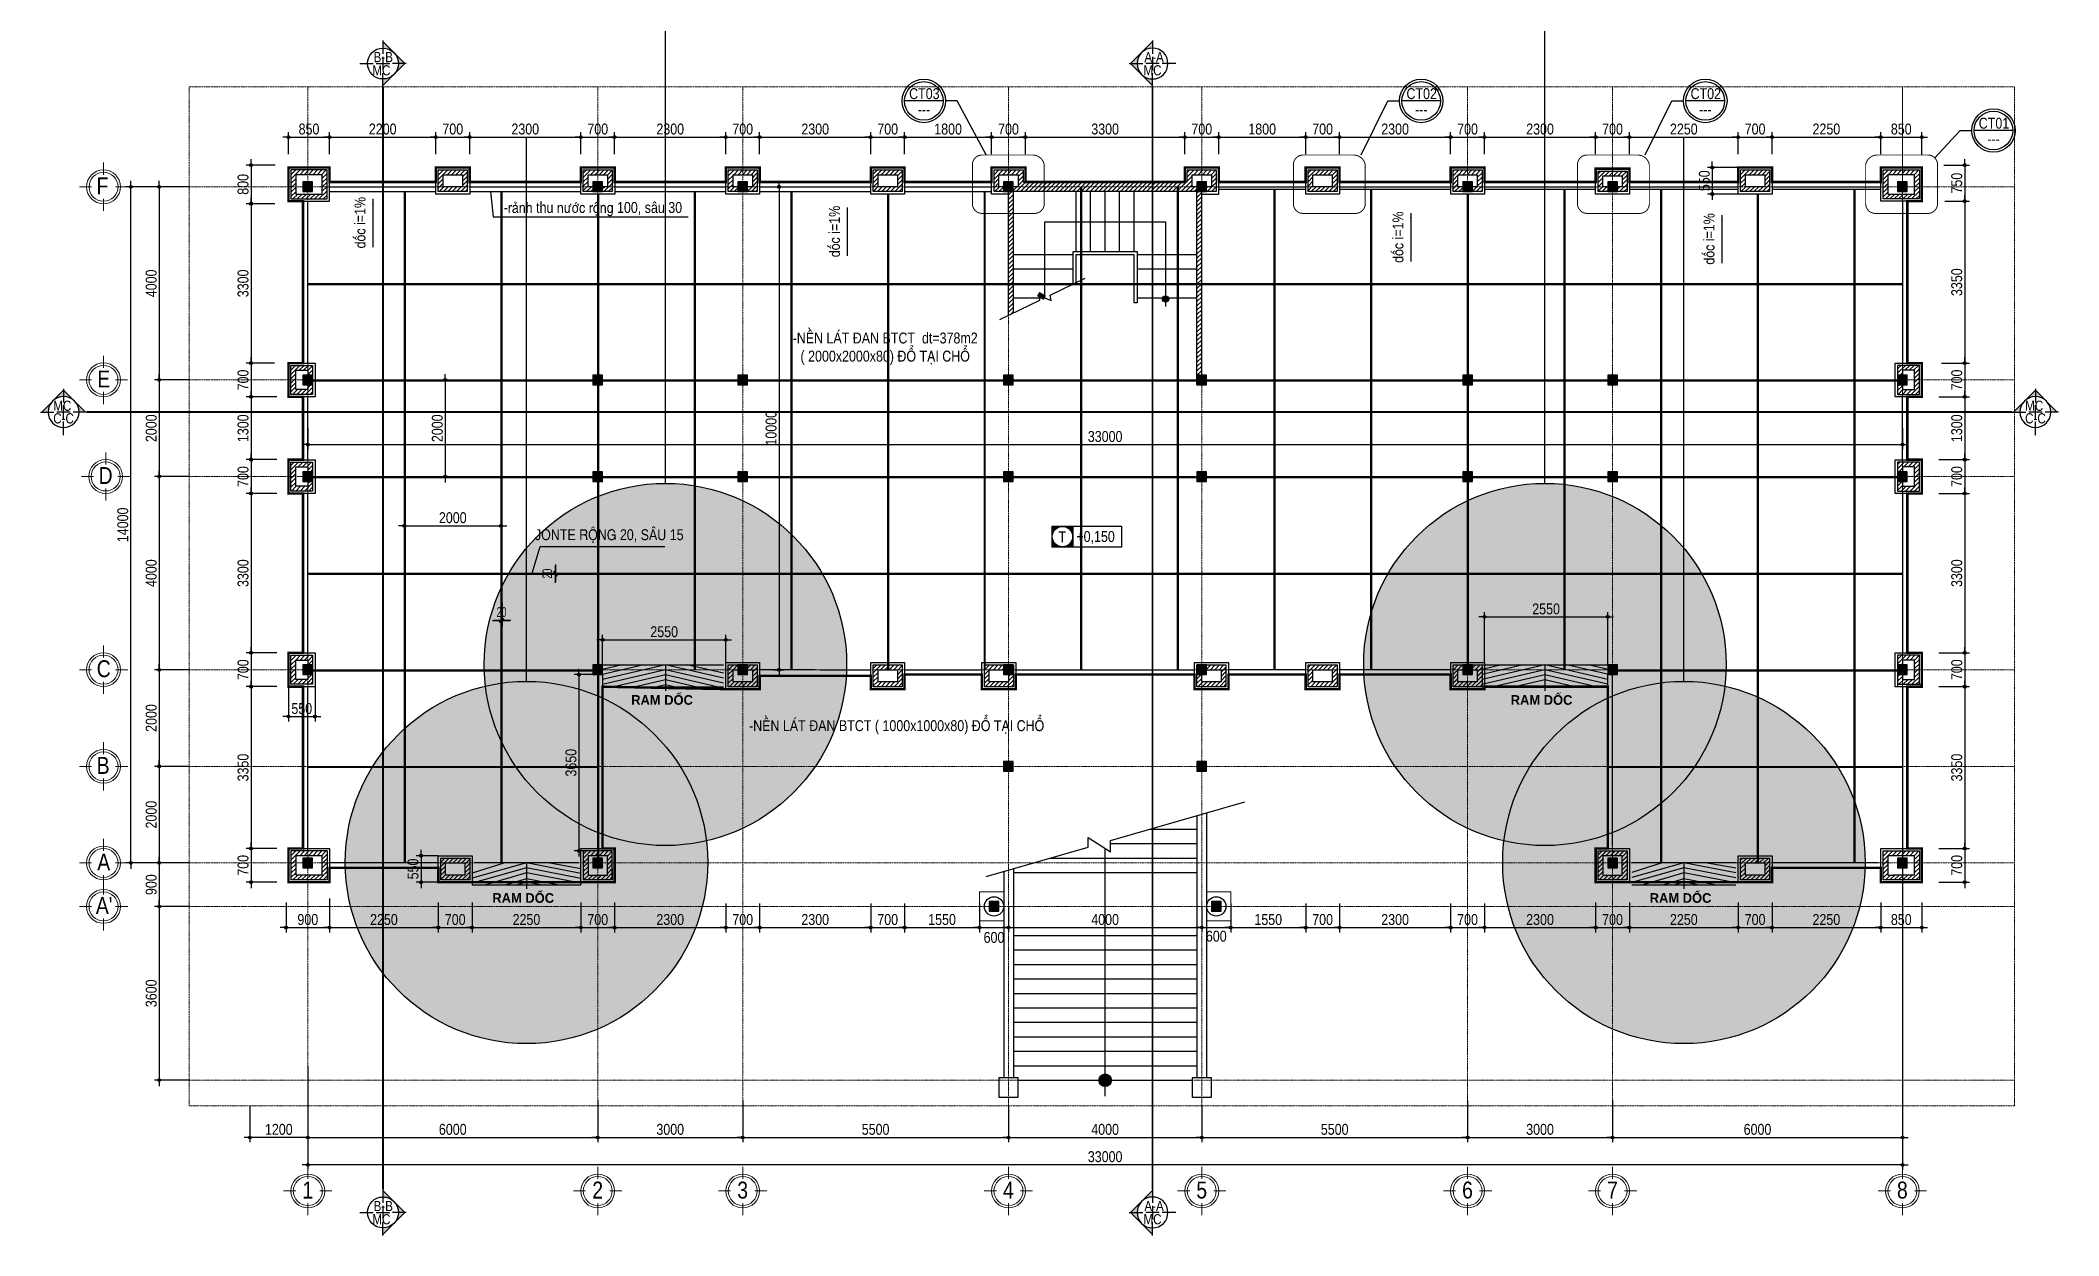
# Model space of a CAD drawing. Header units: millimetres. Extents: x 2297 to 44063, y 1595 to 26344.
import ezdxf
from ezdxf.enums import TextEntityAlignment as Align

# ---------------------------------------------------------------- set-up
doc = ezdxf.new("R2010")
doc.units = ezdxf.units.MM
doc.linetypes.add('ACAD_ISO10W100', pattern=[18, 12, -3, 0, -3])
doc.linetypes.add('DASHED2', pattern=[0.375, 0.25, -0.125])
for name, color, linetype in [('009', 251, 'Continuous'), ('daucat', 220, 'Continuous'), ('DIM', 1, 'Continuous'), ('HACTH', 8, 'Continuous'), ('KYHIEU', 3, 'Continuous'), ('TAGS', 60, 'Continuous'), ('TEXT', 7, 'Continuous'), ('TUONG', 131, 'Continuous'), ('WALL', 4, 'Continuous')]:
    doc.layers.add(name, color=color, linetype=linetype)
for name, color, linetype, lineweight in [('CAY', 84, 'Continuous', 5), ('CUA', 20, 'Continuous', 0), ('NET-THAY', 2, 'Continuous', 13), ('TEN TRUC', 3, 'Continuous', 18), ('TRUC', 24, 'Continuous', 0)]:
    doc.layers.add(name, color=color, linetype=linetype, lineweight=lineweight)
doc.styles.add('1', font='', dxfattribs={"height": 250})
doc.styles.add('HEL-CONDENSE', font='')
doc.styles.add('helve', font='')
doc.styles.add('KICHTHUOC', font='', dxfattribs={"width": 0.8})
doc.styles.get("Standard").update_dxf_attribs({"font": 'arial.ttf'})
doc.styles.add('SWISS-CONDENSE', font='')
doc.styles.add('VNI-HELVE-CONDENSE', font='')
doc.styles.add('VNI-HELVE-CONDENSEN', font='')
doc.styles.get('1').set_extended_font_data('VNI-Helve-Condense')
doc.styles.get('HEL-CONDENSE').set_extended_font_data('VNI-Helve-Condense')
doc.styles.get('helve').set_extended_font_data('VNI-Helve')
doc.styles.get('KICHTHUOC').set_extended_font_data('VNI-Helve-Condense')
doc.styles.get('SWISS-CONDENSE').set_extended_font_data('VNI-Swiss-Condense')
doc.styles.get('VNI-HELVE-CONDENSE').set_extended_font_data('VNI-Helve-Condense')
doc.styles.get('VNI-HELVE-CONDENSEN').set_extended_font_data('VNI-Helve-Condense')
doc.dimstyles.new('1-100', dxfattribs={"dimtxt": 200, "dimasz": 60, "dimexe": 0, "dimexo": 0, "dimgap": 70, "dimtad": 1, "dimtoh": 1, "dimdec": 0, "dimzin": 9, "dimdsep": 46, "dimtxsty": 'KICHTHUOC', "dimblk": 'KTHUOC', "dimcen": 15, "dimdle": 150, "dimclrd": 256, "dimclre": 256, "dimclrt": 7, "dimadec": 0, "dimazin": 0, "dimtfac": 1, "dimtdec": 0, "dimtix": 1, "dimtmove": 2, "dimatfit": 3, "dimfxl": 1, "dimtolj": 1, "dimtzin": 1, "dimarcsym": 0})
doc.dimstyles.new('1-20', dxfattribs={"dimscale": 100, "dimtxt": 2.25, "dimasz": 0.0006, "dimexe": 1, "dimexo": 2.5, "dimgap": 0.8, "dimtad": 1, "dimdec": 0, "dimlfac": 0.2, "dimzin": 0, "dimdsep": 46, "dimtxsty": 'helve', "dimblk": 'elip', "dimcen": -0.09, "dimdle": 1, "dimclrd": 256, "dimclre": 256, "dimclrt": 4, "dimadec": 0, "dimazin": 0, "dimtfac": 1, "dimtdec": 0, "dimtix": 1, "dimtmove": 2, "dimatfit": 0, "dimldrblk": 'ARCHTICK', "dimfxl": 1, "dimtolj": 1, "dimtzin": 0, "dimarcsym": 0})
doc.dimstyles.new('D100', dxfattribs={"dimtxt": 225, "dimasz": 1.2, "dimexe": 100, "dimexo": 0, "dimgap": 50, "dimtad": 1, "dimdec": 0, "dimzin": 13, "dimdsep": 46, "dimtxsty": 'HEL-CONDENSE', "dimblk": 'D50', "dimcen": 0, "dimclrd": 1, "dimclre": 1, "dimclrt": 7, "dimadec": 0, "dimazin": 0, "dimtfac": 1, "dimtdec": 0, "dimtmove": 0, "dimatfit": 3, "dimldrblk": 'D50', "dimfxl": 1, "dimtolj": 1, "dimtzin": 13, "dimarcsym": 0})
doc.dimstyles.get("Standard").update_dxf_attribs({"dimtxt": 0.18, "dimasz": 0.18, "dimexe": 0.18, "dimexo": 0.0625, "dimgap": 0.09, "dimtad": 0, "dimtih": 1, "dimtoh": 1, "dimdec": 4, "dimzin": 0, "dimdsep": 46, "dimtxsty": 'Standard', "dimcen": 0.09, "dimadec": 0, "dimazin": 0, "dimtfac": 1, "dimtdec": 4, "dimtofl": 0, "dimtmove": 0, "dimatfit": 3, "dimfxl": 1, "dimtolj": 1, "dimtzin": 0, "dimarcsym": 0})
pattern_1 = [(45, (-1291592.29, -402006.06), (-44.9012806, 44.9012806), [])]

msp = doc.modelspace()

# ---------------------------------------------------------------- texts
at = {"layer": 'TEXT', "char_height": 225, "attachment_point": 2, "rotation": 90, "style": '1'}
for insert in [(8798.945, 22568.184), (18617.353, 22385.407), (30277.665, 22268.067), (36715.238, 22232.199)]:
    msp.add_mtext('doác i=1%', dxfattribs=dict(at, insert=insert))
at = {"layer": 'TEXT', "char_height": 225, "attachment_point": 2, "style": '1'}
for s, insert in [('-raûnh thu nöôùc roäng 100, saâu 30', (13730.515, 22995.391)), ('-NEÀN LAÙT ÑAN BTCT  dt=378m2\\P( 2000x2000x80) ÑOÅ TAÏI CHOÅ', (19779.303, 20292.997)), ('JONTE ROÄNG 20, SAÂU 15', (14069.059, 16220.047)), ('-NEÀN LAÙT ÑAN BTCT ( 1000x1000x80) ÑOÅ TAÏI CHOÅ', (20016.746, 12266.805))]:
    msp.add_mtext(s, dxfattribs=dict(at, insert=insert))
at = {"layer": 'TEXT', "linetype": 'ByBlock', "lineweight": -2, "char_height": 200, "attachment_point": 1, "style": 'SWISS-CONDENSE'}
for insert in [(14523.233, 12786.525), (32723.233, 12786.525), (11649.336, 8686.525), (35599.336, 8686.525)]:
    msp.add_mtext('{\\fVNI-Avo|b1|i0|c0|p2;RAM DOÁC }', dxfattribs=dict(at, insert=insert))

# ---------------------------------------------------------------- blocks, each defined once
blk = doc.blocks.new('D50')
at = {"layer": 'DIM'}
blk.add_hatch(color=256, dxfattribs=at).paths.add_polyline_path([(25, 0, 1), (-25, 0, 1)])
blk.add_line((25, 0), (100, 0), dxfattribs=at)
blk.add_circle((0, 0), 25, dxfattribs=at)
blk = doc.blocks.new('*D190')
at = {"layer": 'DEFPOINTS', "color": 0, "transparency": 16777216}
for p in [(7831, 4390), (13831, 4390), (13831, 3629)]:
    blk.add_point(p, dxfattribs=at)
at = {"layer": 'DIM', "color": 1, "lineweight": -2, "transparency": 16777216}
for p, q in [((7831, 4390), (7831, 3529)), ((13831, 4390), (13831, 3529)), ((7833, 3629), (13830, 3629))]:
    blk.add_line(p, q, dxfattribs=at)
at = {"layer": 'DIM', "color": 1, "lineweight": -2, "transparency": 16777216, "xscale": 1.199999999999999, "yscale": 1.199999999999999, "zscale": 1.199999999999999, "rotation": 180}
blk.add_blockref('D50', (7831, 3629), dxfattribs=at)
at = {"layer": 'DIM', "color": 1, "lineweight": -2, "transparency": 16777216, "xscale": 1.199999999999999, "yscale": 1.199999999999999, "zscale": 1.199999999999999}
blk.add_blockref('D50', (13831, 3629), dxfattribs=at)
at = {"layer": 'DIM', "color": 7, "transparency": 16777216, "insert": (10831, 3794), "char_height": 225, "attachment_point": 5, "style": 'HEL-CONDENSE'}
blk.add_mtext('\\A1;6000', dxfattribs=at)
blk = doc.blocks.new('*D191')
at = {"layer": 'DEFPOINTS', "color": 0, "transparency": 16777216}
for p in [(13831, 4390), (16831, 4390), (16831, 3629)]:
    blk.add_point(p, dxfattribs=at)
at = {"layer": 'DIM', "color": 1, "lineweight": -2, "transparency": 16777216}
for p, q in [((13831, 4390), (13831, 3529)), ((16831, 4390), (16831, 3529)), ((13833, 3629), (16830, 3629))]:
    blk.add_line(p, q, dxfattribs=at)
at = {"layer": 'DIM', "color": 1, "lineweight": -2, "transparency": 16777216, "xscale": 1.199999999999999, "yscale": 1.199999999999999, "zscale": 1.199999999999999, "rotation": 180}
blk.add_blockref('D50', (13831, 3629), dxfattribs=at)
at = {"layer": 'DIM', "color": 1, "lineweight": -2, "transparency": 16777216, "xscale": 1.199999999999999, "yscale": 1.199999999999999, "zscale": 1.199999999999999}
blk.add_blockref('D50', (16831, 3629), dxfattribs=at)
at = {"layer": 'DIM', "color": 7, "transparency": 16777216, "insert": (15331, 3794), "char_height": 225, "attachment_point": 5, "style": 'HEL-CONDENSE'}
blk.add_mtext('\\A1;3000', dxfattribs=at)
blk = doc.blocks.new('*D192')
at = {"layer": 'DEFPOINTS', "color": 0, "transparency": 16777216}
for p in [(16831, 4390), (22331, 4290), (22331, 3629)]:
    blk.add_point(p, dxfattribs=at)
at = {"layer": 'DIM', "color": 1, "lineweight": -2, "transparency": 16777216}
for p, q in [((16831, 4390), (16831, 3529)), ((22331, 4290), (22331, 3529)), ((16833, 3629), (22330, 3629))]:
    blk.add_line(p, q, dxfattribs=at)
at = {"layer": 'DIM', "color": 1, "lineweight": -2, "transparency": 16777216, "xscale": 1.199999999999999, "yscale": 1.199999999999999, "zscale": 1.199999999999999, "rotation": 180}
blk.add_blockref('D50', (16831, 3629), dxfattribs=at)
at = {"layer": 'DIM', "color": 1, "lineweight": -2, "transparency": 16777216, "xscale": 1.199999999999999, "yscale": 1.199999999999999, "zscale": 1.199999999999999}
blk.add_blockref('D50', (22331, 3629), dxfattribs=at)
at = {"layer": 'DIM', "color": 7, "transparency": 16777216, "insert": (19581, 3794), "char_height": 225, "attachment_point": 5, "style": 'HEL-CONDENSE'}
blk.add_mtext('\\A1;5500', dxfattribs=at)
blk = doc.blocks.new('*D193')
at = {"layer": 'DEFPOINTS', "color": 0, "transparency": 16777216}
for p in [(22331, 4290), (26331, 4290), (26331, 3629)]:
    blk.add_point(p, dxfattribs=at)
at = {"layer": 'DIM', "color": 1, "lineweight": -2, "transparency": 16777216}
for p, q in [((22331, 4290), (22331, 3529)), ((26331, 4290), (26331, 3529)), ((22333, 3629), (26330, 3629))]:
    blk.add_line(p, q, dxfattribs=at)
at = {"layer": 'DIM', "color": 1, "lineweight": -2, "transparency": 16777216, "xscale": 1.199999999999999, "yscale": 1.199999999999999, "zscale": 1.199999999999999, "rotation": 180}
blk.add_blockref('D50', (22331, 3629), dxfattribs=at)
at = {"layer": 'DIM', "color": 1, "lineweight": -2, "transparency": 16777216, "xscale": 1.199999999999999, "yscale": 1.199999999999999, "zscale": 1.199999999999999}
blk.add_blockref('D50', (26331, 3629), dxfattribs=at)
at = {"layer": 'DIM', "color": 7, "transparency": 16777216, "insert": (24331, 3794), "char_height": 225, "attachment_point": 5, "style": 'HEL-CONDENSE'}
blk.add_mtext('\\A1;4000', dxfattribs=at)
blk = doc.blocks.new('*D194')
at = {"layer": 'DEFPOINTS', "color": 0, "transparency": 16777216}
for p in [(26331, 4290), (31831, 4390), (31831, 3629)]:
    blk.add_point(p, dxfattribs=at)
at = {"layer": 'DIM', "color": 1, "lineweight": -2, "transparency": 16777216}
for p, q in [((26331, 4290), (26331, 3529)), ((31831, 4390), (31831, 3529)), ((26333, 3629), (31830, 3629))]:
    blk.add_line(p, q, dxfattribs=at)
at = {"layer": 'DIM', "color": 1, "lineweight": -2, "transparency": 16777216, "xscale": 1.199999999999999, "yscale": 1.199999999999999, "zscale": 1.199999999999999, "rotation": 180}
blk.add_blockref('D50', (26331, 3629), dxfattribs=at)
at = {"layer": 'DIM', "color": 1, "lineweight": -2, "transparency": 16777216, "xscale": 1.199999999999999, "yscale": 1.199999999999999, "zscale": 1.199999999999999}
blk.add_blockref('D50', (31831, 3629), dxfattribs=at)
at = {"layer": 'DIM', "color": 7, "transparency": 16777216, "insert": (29081, 3794), "char_height": 225, "attachment_point": 5, "style": 'HEL-CONDENSE'}
blk.add_mtext('\\A1;5500', dxfattribs=at)
blk = doc.blocks.new('*D195')
at = {"layer": 'DEFPOINTS', "color": 0, "transparency": 16777216}
for p in [(31831, 4390), (34831, 4390), (34831, 3629)]:
    blk.add_point(p, dxfattribs=at)
at = {"layer": 'DIM', "color": 1, "lineweight": -2, "transparency": 16777216}
for p, q in [((31831, 4390), (31831, 3529)), ((34831, 4390), (34831, 3529)), ((31833, 3629), (34830, 3629))]:
    blk.add_line(p, q, dxfattribs=at)
at = {"layer": 'DIM', "color": 1, "lineweight": -2, "transparency": 16777216, "xscale": 1.199999999999999, "yscale": 1.199999999999999, "zscale": 1.199999999999999, "rotation": 180}
blk.add_blockref('D50', (31831, 3629), dxfattribs=at)
at = {"layer": 'DIM', "color": 1, "lineweight": -2, "transparency": 16777216, "xscale": 1.199999999999999, "yscale": 1.199999999999999, "zscale": 1.199999999999999}
blk.add_blockref('D50', (34831, 3629), dxfattribs=at)
at = {"layer": 'DIM', "color": 7, "transparency": 16777216, "insert": (33331, 3794), "char_height": 225, "attachment_point": 5, "style": 'HEL-CONDENSE'}
blk.add_mtext('\\A1;3000', dxfattribs=at)
blk = doc.blocks.new('*D196')
at = {"layer": 'DEFPOINTS', "color": 0, "transparency": 16777216}
for p in [(40831, 9720), (34831, 4390), (40831, 3629)]:
    blk.add_point(p, dxfattribs=at)
at = {"layer": 'DIM', "color": 1, "lineweight": -2, "transparency": 16777216}
for p, q in [((40831, 9720), (40831, 3529)), ((34831, 4390), (34831, 3529)), ((34833, 3629), (40830, 3629))]:
    blk.add_line(p, q, dxfattribs=at)
at = {"layer": 'DIM', "color": 1, "lineweight": -2, "transparency": 16777216, "xscale": 1.199999999999999, "yscale": 1.199999999999999, "zscale": 1.199999999999999, "rotation": 180}
blk.add_blockref('D50', (34831, 3629), dxfattribs=at)
at = {"layer": 'DIM', "color": 1, "lineweight": -2, "transparency": 16777216, "xscale": 1.199999999999999, "yscale": 1.199999999999999, "zscale": 1.199999999999999}
blk.add_blockref('D50', (40831, 3629), dxfattribs=at)
at = {"layer": 'DIM', "color": 7, "transparency": 16777216, "insert": (37831, 3794), "char_height": 225, "attachment_point": 5, "style": 'HEL-CONDENSE'}
blk.add_mtext('\\A1;6000', dxfattribs=at)
blk = doc.blocks.new('A$C206177D3')
at = {"layer": 'TEN TRUC', "ltscale": 1000}
for p, q in [((-37, 240), (-37, 490)), ((-287, -10), (-537, -10)), ((-37, -510), (-37, -260)), ((463, -10), (213, -10))]:
    blk.add_line(p, q, dxfattribs=at)
blk.add_circle((-37, -10), 350, dxfattribs=at)
at = {"layer": 'TEN TRUC', "color": 254, "ltscale": 1000}
blk.add_circle((-37, -10), 300, dxfattribs=at)
blk = doc.blocks.new('*D181')
at = {"layer": 'DEFPOINTS', "color": 0, "transparency": 16777216}
for p in [(5377, 23312), (4756, 19312), (5377, 19312)]:
    blk.add_point(p, dxfattribs=at)
at = {"layer": 'DIM', "color": 1, "lineweight": -2, "transparency": 16777216}
for p, q in [((5377, 23312), (4656, 23312)), ((4756, 23310), (4756, 19313)), ((5377, 19312), (4656, 19312))]:
    blk.add_line(p, q, dxfattribs=at)
at = {"layer": 'DIM', "color": 1, "lineweight": -2, "transparency": 16777216, "xscale": 1.199999999999999, "yscale": 1.199999999999999, "zscale": 1.199999999999999}
for p, rotation in [((4756, 23312), 90), ((4756, 19312), 270)]:
    blk.add_blockref('D50', p, dxfattribs=dict(at, rotation=rotation))
at = {"layer": 'DIM', "color": 7, "transparency": 16777216, "insert": (4591, 21312), "char_height": 225, "attachment_point": 5, "rotation": 90, "style": 'HEL-CONDENSE'}
blk.add_mtext('\\A1;4000', dxfattribs=at)
blk = doc.blocks.new('*D182')
at = {"layer": 'DEFPOINTS', "color": 0, "transparency": 16777216}
for p in [(5377, 19312), (4756, 17312), (5377, 17312)]:
    blk.add_point(p, dxfattribs=at)
at = {"layer": 'DIM', "color": 1, "lineweight": -2, "transparency": 16777216}
for p, q in [((5377, 19312), (4656, 19312)), ((4756, 19310), (4756, 17313)), ((5377, 17312), (4656, 17312))]:
    blk.add_line(p, q, dxfattribs=at)
at = {"layer": 'DIM', "color": 1, "lineweight": -2, "transparency": 16777216, "xscale": 1.199999999999999, "yscale": 1.199999999999999, "zscale": 1.199999999999999}
for p, rotation in [((4756, 19312), 90), ((4756, 17312), 270)]:
    blk.add_blockref('D50', p, dxfattribs=dict(at, rotation=rotation))
at = {"layer": 'DIM', "color": 7, "transparency": 16777216, "insert": (4591, 18312), "char_height": 225, "attachment_point": 5, "rotation": 90, "style": 'HEL-CONDENSE'}
blk.add_mtext('\\A1;2000', dxfattribs=at)
blk = doc.blocks.new('*D183')
at = {"layer": 'DEFPOINTS', "color": 0, "transparency": 16777216}
for p in [(5377, 17312), (4756, 13312), (5377, 13312)]:
    blk.add_point(p, dxfattribs=at)
at = {"layer": 'DIM', "color": 1, "lineweight": -2, "transparency": 16777216}
for p, q in [((5377, 17312), (4656, 17312)), ((4756, 17310), (4756, 13313)), ((5377, 13312), (4656, 13312))]:
    blk.add_line(p, q, dxfattribs=at)
at = {"layer": 'DIM', "color": 1, "lineweight": -2, "transparency": 16777216, "xscale": 1.199999999999999, "yscale": 1.199999999999999, "zscale": 1.199999999999999}
for p, rotation in [((4756, 17312), 90), ((4756, 13312), 270)]:
    blk.add_blockref('D50', p, dxfattribs=dict(at, rotation=rotation))
at = {"layer": 'DIM', "color": 7, "transparency": 16777216, "insert": (4591, 15312), "char_height": 225, "attachment_point": 5, "rotation": 90, "style": 'HEL-CONDENSE'}
blk.add_mtext('\\A1;4000', dxfattribs=at)
blk = doc.blocks.new('*D184')
at = {"layer": 'DEFPOINTS', "color": 0, "transparency": 16777216}
for p in [(5377, 13312), (4756, 11312), (5377, 11312)]:
    blk.add_point(p, dxfattribs=at)
at = {"layer": 'DIM', "color": 1, "lineweight": -2, "transparency": 16777216}
for p, q in [((5377, 13312), (4656, 13312)), ((4756, 13310), (4756, 11313)), ((5377, 11312), (4656, 11312))]:
    blk.add_line(p, q, dxfattribs=at)
at = {"layer": 'DIM', "color": 1, "lineweight": -2, "transparency": 16777216, "xscale": 1.199999999999999, "yscale": 1.199999999999999, "zscale": 1.199999999999999}
for p, rotation in [((4756, 13312), 90), ((4756, 11312), 270)]:
    blk.add_blockref('D50', p, dxfattribs=dict(at, rotation=rotation))
at = {"layer": 'DIM', "color": 7, "transparency": 16777216, "insert": (4591, 12312), "char_height": 225, "attachment_point": 5, "rotation": 90, "style": 'HEL-CONDENSE'}
blk.add_mtext('\\A1;2000', dxfattribs=at)
blk = doc.blocks.new('*D185')
at = {"layer": 'DEFPOINTS', "color": 0, "transparency": 16777216}
for p in [(4168, 23312), (5377, 23312), (5377, 9312)]:
    blk.add_point(p, dxfattribs=at)
at = {"layer": 'DIM', "color": 1, "lineweight": -2, "transparency": 16777216}
for p, q in [((5377, 23312), (4068, 23312)), ((4168, 9313), (4168, 23310)), ((5377, 9312), (4068, 9312))]:
    blk.add_line(p, q, dxfattribs=at)
at = {"layer": 'DIM', "color": 1, "lineweight": -2, "transparency": 16777216, "xscale": 1.199999999999999, "yscale": 1.199999999999999, "zscale": 1.199999999999999}
for p, rotation in [((4168, 23312), 90), ((4168, 9312), 270)]:
    blk.add_blockref('D50', p, dxfattribs=dict(at, rotation=rotation))
at = {"layer": 'DIM', "color": 7, "transparency": 16777216, "insert": (4003, 16312), "char_height": 225, "attachment_point": 5, "rotation": 90, "style": 'HEL-CONDENSE'}
blk.add_mtext('\\A1;14000', dxfattribs=at)
blk = doc.blocks.new('*D186')
at = {"layer": 'DEFPOINTS', "color": 0, "transparency": 16777216}
for p in [(5377, 11312), (4756, 9312), (5377, 9312)]:
    blk.add_point(p, dxfattribs=at)
at = {"layer": 'DIM', "color": 1, "lineweight": -2, "transparency": 16777216}
for p, q in [((5377, 11312), (4656, 11312)), ((4756, 11310), (4756, 9313)), ((5377, 9312), (4656, 9312))]:
    blk.add_line(p, q, dxfattribs=at)
at = {"layer": 'DIM', "color": 1, "lineweight": -2, "transparency": 16777216, "xscale": 1.199999999999999, "yscale": 1.199999999999999, "zscale": 1.199999999999999}
for p, rotation in [((4756, 11312), 90), ((4756, 9312), 270)]:
    blk.add_blockref('D50', p, dxfattribs=dict(at, rotation=rotation))
at = {"layer": 'DIM', "color": 7, "transparency": 16777216, "insert": (4591, 10312), "char_height": 225, "attachment_point": 5, "rotation": 90, "style": 'HEL-CONDENSE'}
blk.add_mtext('\\A1;2000', dxfattribs=at)
blk = doc.blocks.new('*D187')
at = {"layer": 'DEFPOINTS', "color": 0, "transparency": 16777216}
for p in [(5377, 9312), (4756, 8412), (5377, 8412)]:
    blk.add_point(p, dxfattribs=at)
at = {"layer": 'DIM', "color": 1, "lineweight": -2, "transparency": 16777216}
for p, q in [((5377, 9312), (4656, 9312)), ((4756, 9310), (4756, 8413)), ((5377, 8412), (4656, 8412))]:
    blk.add_line(p, q, dxfattribs=at)
at = {"layer": 'DIM', "color": 1, "lineweight": -2, "transparency": 16777216, "xscale": 1.199999999999999, "yscale": 1.199999999999999, "zscale": 1.199999999999999}
for p, rotation in [((4756, 9312), 90), ((4756, 8412), 270)]:
    blk.add_blockref('D50', p, dxfattribs=dict(at, rotation=rotation))
at = {"layer": 'DIM', "color": 7, "transparency": 16777216, "insert": (4591, 8862), "char_height": 225, "attachment_point": 5, "rotation": 90, "style": 'HEL-CONDENSE'}
blk.add_mtext('\\A1;900', dxfattribs=at)
blk = doc.blocks.new('*D188')
at = {"layer": 'DEFPOINTS', "color": 0, "transparency": 16777216}
for p in [(5377, 8412), (4756, 4812), (5377, 4812)]:
    blk.add_point(p, dxfattribs=at)
at = {"layer": 'DIM', "color": 1, "lineweight": -2, "transparency": 16777216}
for p, q in [((5377, 8412), (4656, 8412)), ((4756, 8410), (4756, 4813)), ((5377, 4812), (4656, 4812))]:
    blk.add_line(p, q, dxfattribs=at)
at = {"layer": 'DIM', "color": 1, "lineweight": -2, "transparency": 16777216, "xscale": 1.199999999999999, "yscale": 1.199999999999999, "zscale": 1.199999999999999}
for p, rotation in [((4756, 8412), 90), ((4756, 4812), 270)]:
    blk.add_blockref('D50', p, dxfattribs=dict(at, rotation=rotation))
at = {"layer": 'DIM', "color": 7, "transparency": 16777216, "insert": (4591, 6612), "char_height": 225, "attachment_point": 5, "rotation": 90, "style": 'HEL-CONDENSE'}
blk.add_mtext('\\A1;3600', dxfattribs=at)
blk = doc.blocks.new('*D189')
at = {"layer": 'DEFPOINTS', "color": 0, "transparency": 16777216}
for p in [(6631, 4282), (7831, 4282), (6631, 3629)]:
    blk.add_point(p, dxfattribs=at)
at = {"layer": 'DIM', "color": 1, "lineweight": -2, "transparency": 16777216}
for p, q in [((6631, 4282), (6631, 3529)), ((7831, 4282), (7831, 3529)), ((7830, 3629), (6633, 3629))]:
    blk.add_line(p, q, dxfattribs=at)
at = {"layer": 'DIM', "color": 1, "lineweight": -2, "transparency": 16777216, "xscale": 1.199999999999999, "yscale": 1.199999999999999, "zscale": 1.199999999999999, "rotation": 180}
blk.add_blockref('D50', (6631, 3629), dxfattribs=at)
at = {"layer": 'DIM', "color": 1, "lineweight": -2, "transparency": 16777216, "xscale": 1.199999999999999, "yscale": 1.199999999999999, "zscale": 1.199999999999999}
blk.add_blockref('D50', (7831, 3629), dxfattribs=at)
at = {"layer": 'DIM', "color": 7, "transparency": 16777216, "insert": (7231, 3794), "char_height": 225, "attachment_point": 5, "style": 'HEL-CONDENSE'}
blk.add_mtext('\\A1;1200', dxfattribs=at)
blk = doc.blocks.new('A$C27B14CF0')
at = {"layer": 'TAGS', "ltscale": 1000}
h = blk.add_hatch(color=8, dxfattribs=at)
h.paths.add_polyline_path([(250, 243), (-182, 243), (-182, -189), (250, -189)])
h.paths.add_polyline_path([(245, 27, -1), (-177, 27, -1)], flags=16)
blk.add_line((250, 243), (250, -189), dxfattribs=at)
blk.add_lwpolyline([(-182, 243), (1258, 243), (1258, -189), (-182, -189)], close=True, dxfattribs=at)
blk.add_circle((34, 27), 211, dxfattribs=at)
at = {"layer": 'TAGS', "ltscale": 1000, "style": 'VNI-HELVE-CONDENSEN'}
for p in [(-44, -84), (379, -84)]:
    blk.add_attdef('S', p, '', height=225, dxfattribs=at)
blk = doc.blocks.new('mc2')
at = {"layer": 'KYHIEU', "ltscale": 0.7}
h = blk.add_hatch(color=256, dxfattribs=at)
h.paths.add_polyline_path([(600, 400), (600, 566), (317, 283, -0.198912)])
h.paths.add_polyline_path([(200, 0, -0.198912), (317, 283), (34, 0)])
h.paths.add_polyline_path([(317, -283, -0.198912), (200, 0), (34, 0)])
h.paths.add_polyline_path([(600, -566), (600, -400, -0.198912), (317, -283)])
for p, q in [((600, 566), (34, 0)), ((600, 600), (600, 250)), ((0, 0), (350, 0)), ((600, -566), (34, 0)), ((775, 0), (425, 0)), ((600, -175), (600, 175)), ((1200, 0), (850, 0)), ((600, -600), (600, -250))]:
    blk.add_line(p, q, dxfattribs=at)
blk.add_circle((600, 0), 400, dxfattribs=at)
at = {"style": 'VNI-HELVE-CONDENSE'}
for height, p in [(300, (612, 182)), (225, (609, -187))]:
    blk.add_attdef('A', text='', height=height, dxfattribs=at).set_placement(p, align=Align.MIDDLE_CENTER)
blk = doc.blocks.new('A$C225A2996')
at = {"layer": 'WALL'}
blk.add_hatch(color=4, dxfattribs=at).paths.add_polyline_path([(531, 82), (731, 82), (731, 282), (531, 282)])
at = {"layer": 'WALL', "color": 4}
for p, q in [((531, 282), (731, 82)), ((531, 82), (731, 282))]:
    blk.add_line(p, q, dxfattribs=at)
blk.add_lwpolyline([(531, 82), (731, 82), (731, 282), (531, 282)], close=True, dxfattribs=at)
blk = doc.blocks.new('*D117')
at = {"layer": 'DEFPOINTS', "color": 0, "transparency": 16777216}
for p in [(8281, 24342), (7431, 23989), (8281, 23989)]:
    blk.add_point(p, dxfattribs=at)
at = {"layer": 'DIM', "color": 1, "lineweight": -2, "transparency": 16777216}
for p, q in [((7431, 23989), (7431, 24442)), ((7433, 24342), (8280, 24342)), ((8281, 23989), (8281, 24442))]:
    blk.add_line(p, q, dxfattribs=at)
at = {"layer": 'DIM', "color": 1, "lineweight": -2, "transparency": 16777216, "xscale": 1.199999999999999, "yscale": 1.199999999999999, "zscale": 1.199999999999999, "rotation": 180}
blk.add_blockref('D50', (7431, 24342), dxfattribs=at)
at = {"layer": 'DIM', "color": 1, "lineweight": -2, "transparency": 16777216, "xscale": 1.199999999999999, "yscale": 1.199999999999999, "zscale": 1.199999999999999}
blk.add_blockref('D50', (8281, 24342), dxfattribs=at)
at = {"layer": 'DIM', "color": 7, "transparency": 16777216, "insert": (7856, 24506), "char_height": 225, "attachment_point": 5, "style": 'HEL-CONDENSE'}
blk.add_mtext('\\A1;850', dxfattribs=at)
blk = doc.blocks.new('*D118')
at = {"layer": 'DEFPOINTS', "color": 0, "transparency": 16777216}
for p in [(10481, 24342), (8281, 23989), (10481, 23989)]:
    blk.add_point(p, dxfattribs=at)
at = {"layer": 'DIM', "color": 1, "lineweight": -2, "transparency": 16777216}
for p, q in [((8281, 23989), (8281, 24442)), ((8283, 24342), (10480, 24342)), ((10481, 23989), (10481, 24442))]:
    blk.add_line(p, q, dxfattribs=at)
at = {"layer": 'DIM', "color": 1, "lineweight": -2, "transparency": 16777216, "xscale": 1.199999999999999, "yscale": 1.199999999999999, "zscale": 1.199999999999999, "rotation": 180}
blk.add_blockref('D50', (8281, 24342), dxfattribs=at)
at = {"layer": 'DIM', "color": 1, "lineweight": -2, "transparency": 16777216, "xscale": 1.199999999999999, "yscale": 1.199999999999999, "zscale": 1.199999999999999}
blk.add_blockref('D50', (10481, 24342), dxfattribs=at)
at = {"layer": 'DIM', "color": 7, "transparency": 16777216, "insert": (9381, 24506), "char_height": 225, "attachment_point": 5, "style": 'HEL-CONDENSE'}
blk.add_mtext('\\A1;2200', dxfattribs=at)
blk = doc.blocks.new('*D119')
at = {"layer": 'DEFPOINTS', "color": 0, "transparency": 16777216}
for p in [(11181, 24342), (10481, 23989), (11181, 23989)]:
    blk.add_point(p, dxfattribs=at)
at = {"layer": 'DIM', "color": 1, "lineweight": -2, "transparency": 16777216}
for p, q in [((10481, 23989), (10481, 24442)), ((10483, 24342), (11180, 24342)), ((11181, 23989), (11181, 24442))]:
    blk.add_line(p, q, dxfattribs=at)
at = {"layer": 'DIM', "color": 1, "lineweight": -2, "transparency": 16777216, "xscale": 1.199999999999999, "yscale": 1.199999999999999, "zscale": 1.199999999999999, "rotation": 180}
blk.add_blockref('D50', (10481, 24342), dxfattribs=at)
at = {"layer": 'DIM', "color": 1, "lineweight": -2, "transparency": 16777216, "xscale": 1.199999999999999, "yscale": 1.199999999999999, "zscale": 1.199999999999999}
blk.add_blockref('D50', (11181, 24342), dxfattribs=at)
at = {"layer": 'DIM', "color": 7, "transparency": 16777216, "insert": (10831, 24506), "char_height": 225, "attachment_point": 5, "style": 'HEL-CONDENSE'}
blk.add_mtext('\\A1;700', dxfattribs=at)
blk = doc.blocks.new('*D120')
at = {"layer": 'DEFPOINTS', "color": 0, "transparency": 16777216}
for p in [(13481, 24342), (11181, 23989), (13481, 23989)]:
    blk.add_point(p, dxfattribs=at)
at = {"layer": 'DIM', "color": 1, "lineweight": -2, "transparency": 16777216}
for p, q in [((11181, 23989), (11181, 24442)), ((11183, 24342), (13480, 24342)), ((13481, 23989), (13481, 24442))]:
    blk.add_line(p, q, dxfattribs=at)
at = {"layer": 'DIM', "color": 1, "lineweight": -2, "transparency": 16777216, "xscale": 1.199999999999999, "yscale": 1.199999999999999, "zscale": 1.199999999999999, "rotation": 180}
blk.add_blockref('D50', (11181, 24342), dxfattribs=at)
at = {"layer": 'DIM', "color": 1, "lineweight": -2, "transparency": 16777216, "xscale": 1.199999999999999, "yscale": 1.199999999999999, "zscale": 1.199999999999999}
blk.add_blockref('D50', (13481, 24342), dxfattribs=at)
at = {"layer": 'DIM', "color": 7, "transparency": 16777216, "insert": (12331, 24506), "char_height": 225, "attachment_point": 5, "style": 'HEL-CONDENSE'}
blk.add_mtext('\\A1;2300', dxfattribs=at)
blk = doc.blocks.new('*D121')
at = {"layer": 'DEFPOINTS', "color": 0, "transparency": 16777216}
for p in [(14181, 24342), (13481, 23989), (14181, 23989)]:
    blk.add_point(p, dxfattribs=at)
at = {"layer": 'DIM', "color": 1, "lineweight": -2, "transparency": 16777216}
for p, q in [((13481, 23989), (13481, 24442)), ((13483, 24342), (14180, 24342)), ((14181, 23989), (14181, 24442))]:
    blk.add_line(p, q, dxfattribs=at)
at = {"layer": 'DIM', "color": 1, "lineweight": -2, "transparency": 16777216, "xscale": 1.199999999999999, "yscale": 1.199999999999999, "zscale": 1.199999999999999, "rotation": 180}
blk.add_blockref('D50', (13481, 24342), dxfattribs=at)
at = {"layer": 'DIM', "color": 1, "lineweight": -2, "transparency": 16777216, "xscale": 1.199999999999999, "yscale": 1.199999999999999, "zscale": 1.199999999999999}
blk.add_blockref('D50', (14181, 24342), dxfattribs=at)
at = {"layer": 'DIM', "color": 7, "transparency": 16777216, "insert": (13831, 24506), "char_height": 225, "attachment_point": 5, "style": 'HEL-CONDENSE'}
blk.add_mtext('\\A1;700', dxfattribs=at)
blk = doc.blocks.new('*D122')
at = {"layer": 'DEFPOINTS', "color": 0, "transparency": 16777216}
for p in [(16481, 24342), (14181, 23989), (16481, 23989)]:
    blk.add_point(p, dxfattribs=at)
at = {"layer": 'DIM', "color": 1, "lineweight": -2, "transparency": 16777216}
for p, q in [((14181, 23989), (14181, 24442)), ((14183, 24342), (16480, 24342)), ((16481, 23989), (16481, 24442))]:
    blk.add_line(p, q, dxfattribs=at)
at = {"layer": 'DIM', "color": 1, "lineweight": -2, "transparency": 16777216, "xscale": 1.199999999999999, "yscale": 1.199999999999999, "zscale": 1.199999999999999, "rotation": 180}
blk.add_blockref('D50', (14181, 24342), dxfattribs=at)
at = {"layer": 'DIM', "color": 1, "lineweight": -2, "transparency": 16777216, "xscale": 1.199999999999999, "yscale": 1.199999999999999, "zscale": 1.199999999999999}
blk.add_blockref('D50', (16481, 24342), dxfattribs=at)
at = {"layer": 'DIM', "color": 7, "transparency": 16777216, "insert": (15331, 24506), "char_height": 225, "attachment_point": 5, "style": 'HEL-CONDENSE'}
blk.add_mtext('\\A1;2300', dxfattribs=at)
blk = doc.blocks.new('*D123')
at = {"layer": 'DEFPOINTS', "color": 0, "transparency": 16777216}
for p in [(17181, 24342), (16481, 23989), (17181, 23989)]:
    blk.add_point(p, dxfattribs=at)
at = {"layer": 'DIM', "color": 1, "lineweight": -2, "transparency": 16777216}
for p, q in [((16481, 23989), (16481, 24442)), ((16483, 24342), (17180, 24342)), ((17181, 23989), (17181, 24442))]:
    blk.add_line(p, q, dxfattribs=at)
at = {"layer": 'DIM', "color": 1, "lineweight": -2, "transparency": 16777216, "xscale": 1.199999999999999, "yscale": 1.199999999999999, "zscale": 1.199999999999999, "rotation": 180}
blk.add_blockref('D50', (16481, 24342), dxfattribs=at)
at = {"layer": 'DIM', "color": 1, "lineweight": -2, "transparency": 16777216, "xscale": 1.199999999999999, "yscale": 1.199999999999999, "zscale": 1.199999999999999}
blk.add_blockref('D50', (17181, 24342), dxfattribs=at)
at = {"layer": 'DIM', "color": 7, "transparency": 16777216, "insert": (16831, 24506), "char_height": 225, "attachment_point": 5, "style": 'HEL-CONDENSE'}
blk.add_mtext('\\A1;700', dxfattribs=at)
blk = doc.blocks.new('*D124')
at = {"layer": 'DEFPOINTS', "color": 0, "transparency": 16777216}
for p in [(19481, 24342), (17181, 23989), (19481, 23989)]:
    blk.add_point(p, dxfattribs=at)
at = {"layer": 'DIM', "color": 1, "lineweight": -2, "transparency": 16777216}
for p, q in [((17181, 23989), (17181, 24442)), ((17183, 24342), (19480, 24342)), ((19481, 23989), (19481, 24442))]:
    blk.add_line(p, q, dxfattribs=at)
at = {"layer": 'DIM', "color": 1, "lineweight": -2, "transparency": 16777216, "xscale": 1.199999999999999, "yscale": 1.199999999999999, "zscale": 1.199999999999999, "rotation": 180}
blk.add_blockref('D50', (17181, 24342), dxfattribs=at)
at = {"layer": 'DIM', "color": 1, "lineweight": -2, "transparency": 16777216, "xscale": 1.199999999999999, "yscale": 1.199999999999999, "zscale": 1.199999999999999}
blk.add_blockref('D50', (19481, 24342), dxfattribs=at)
at = {"layer": 'DIM', "color": 7, "transparency": 16777216, "insert": (18331, 24506), "char_height": 225, "attachment_point": 5, "style": 'HEL-CONDENSE'}
blk.add_mtext('\\A1;2300', dxfattribs=at)
blk = doc.blocks.new('*D125')
at = {"layer": 'DEFPOINTS', "color": 0, "transparency": 16777216}
for p in [(20181, 24342), (19481, 23989), (20181, 23989)]:
    blk.add_point(p, dxfattribs=at)
at = {"layer": 'DIM', "color": 1, "lineweight": -2, "transparency": 16777216}
for p, q in [((19481, 23989), (19481, 24442)), ((19483, 24342), (20180, 24342)), ((20181, 23989), (20181, 24442))]:
    blk.add_line(p, q, dxfattribs=at)
at = {"layer": 'DIM', "color": 1, "lineweight": -2, "transparency": 16777216, "xscale": 1.199999999999999, "yscale": 1.199999999999999, "zscale": 1.199999999999999, "rotation": 180}
blk.add_blockref('D50', (19481, 24342), dxfattribs=at)
at = {"layer": 'DIM', "color": 1, "lineweight": -2, "transparency": 16777216, "xscale": 1.199999999999999, "yscale": 1.199999999999999, "zscale": 1.199999999999999}
blk.add_blockref('D50', (20181, 24342), dxfattribs=at)
at = {"layer": 'DIM', "color": 7, "transparency": 16777216, "insert": (19831, 24506), "char_height": 225, "attachment_point": 5, "style": 'HEL-CONDENSE'}
blk.add_mtext('\\A1;700', dxfattribs=at)
blk = doc.blocks.new('*D126')
at = {"layer": 'DEFPOINTS', "color": 0, "transparency": 16777216}
for p in [(21981, 24342), (20181, 23989), (21981, 23989)]:
    blk.add_point(p, dxfattribs=at)
at = {"layer": 'DIM', "color": 1, "lineweight": -2, "transparency": 16777216}
for p, q in [((20181, 23989), (20181, 24442)), ((20183, 24342), (21980, 24342)), ((21981, 23989), (21981, 24442))]:
    blk.add_line(p, q, dxfattribs=at)
at = {"layer": 'DIM', "color": 1, "lineweight": -2, "transparency": 16777216, "xscale": 1.199999999999999, "yscale": 1.199999999999999, "zscale": 1.199999999999999, "rotation": 180}
blk.add_blockref('D50', (20181, 24342), dxfattribs=at)
at = {"layer": 'DIM', "color": 1, "lineweight": -2, "transparency": 16777216, "xscale": 1.199999999999999, "yscale": 1.199999999999999, "zscale": 1.199999999999999}
blk.add_blockref('D50', (21981, 24342), dxfattribs=at)
at = {"layer": 'DIM', "color": 7, "transparency": 16777216, "insert": (21081, 24506), "char_height": 225, "attachment_point": 5, "style": 'HEL-CONDENSE'}
blk.add_mtext('\\A1;1800', dxfattribs=at)
blk = doc.blocks.new('*D127')
at = {"layer": 'DEFPOINTS', "color": 0, "transparency": 16777216}
for p in [(22681, 24342), (21981, 23989), (22681, 23989)]:
    blk.add_point(p, dxfattribs=at)
at = {"layer": 'DIM', "color": 1, "lineweight": -2, "transparency": 16777216}
for p, q in [((21981, 23989), (21981, 24442)), ((21983, 24342), (22680, 24342)), ((22681, 23989), (22681, 24442))]:
    blk.add_line(p, q, dxfattribs=at)
at = {"layer": 'DIM', "color": 1, "lineweight": -2, "transparency": 16777216, "xscale": 1.199999999999999, "yscale": 1.199999999999999, "zscale": 1.199999999999999, "rotation": 180}
blk.add_blockref('D50', (21981, 24342), dxfattribs=at)
at = {"layer": 'DIM', "color": 1, "lineweight": -2, "transparency": 16777216, "xscale": 1.199999999999999, "yscale": 1.199999999999999, "zscale": 1.199999999999999}
blk.add_blockref('D50', (22681, 24342), dxfattribs=at)
at = {"layer": 'DIM', "color": 7, "transparency": 16777216, "insert": (22331, 24506), "char_height": 225, "attachment_point": 5, "style": 'HEL-CONDENSE'}
blk.add_mtext('\\A1;700', dxfattribs=at)
blk = doc.blocks.new('*D128')
at = {"layer": 'DEFPOINTS', "color": 0, "transparency": 16777216}
for p in [(25981, 24342), (22681, 23989), (25981, 23989)]:
    blk.add_point(p, dxfattribs=at)
at = {"layer": 'DIM', "color": 1, "lineweight": -2, "transparency": 16777216}
for p, q in [((22681, 23989), (22681, 24442)), ((22683, 24342), (25980, 24342)), ((25981, 23989), (25981, 24442))]:
    blk.add_line(p, q, dxfattribs=at)
at = {"layer": 'DIM', "color": 1, "lineweight": -2, "transparency": 16777216, "xscale": 1.199999999999999, "yscale": 1.199999999999999, "zscale": 1.199999999999999, "rotation": 180}
blk.add_blockref('D50', (22681, 24342), dxfattribs=at)
at = {"layer": 'DIM', "color": 1, "lineweight": -2, "transparency": 16777216, "xscale": 1.199999999999999, "yscale": 1.199999999999999, "zscale": 1.199999999999999}
blk.add_blockref('D50', (25981, 24342), dxfattribs=at)
at = {"layer": 'DIM', "color": 7, "transparency": 16777216, "insert": (24331, 24506), "char_height": 225, "attachment_point": 5, "style": 'HEL-CONDENSE'}
blk.add_mtext('\\A1;3300', dxfattribs=at)
blk = doc.blocks.new('*D129')
at = {"layer": 'DEFPOINTS', "color": 0, "transparency": 16777216}
for p in [(26681, 24342), (25981, 23989), (26681, 23989)]:
    blk.add_point(p, dxfattribs=at)
at = {"layer": 'DIM', "color": 1, "lineweight": -2, "transparency": 16777216}
for p, q in [((25981, 23989), (25981, 24442)), ((25983, 24342), (26680, 24342)), ((26681, 23989), (26681, 24442))]:
    blk.add_line(p, q, dxfattribs=at)
at = {"layer": 'DIM', "color": 1, "lineweight": -2, "transparency": 16777216, "xscale": 1.199999999999999, "yscale": 1.199999999999999, "zscale": 1.199999999999999, "rotation": 180}
blk.add_blockref('D50', (25981, 24342), dxfattribs=at)
at = {"layer": 'DIM', "color": 1, "lineweight": -2, "transparency": 16777216, "xscale": 1.199999999999999, "yscale": 1.199999999999999, "zscale": 1.199999999999999}
blk.add_blockref('D50', (26681, 24342), dxfattribs=at)
at = {"layer": 'DIM', "color": 7, "transparency": 16777216, "insert": (26331, 24506), "char_height": 225, "attachment_point": 5, "style": 'HEL-CONDENSE'}
blk.add_mtext('\\A1;700', dxfattribs=at)
blk = doc.blocks.new('*D130')
at = {"layer": 'DEFPOINTS', "color": 0, "transparency": 16777216}
for p in [(28481, 24342), (26681, 23989), (28481, 23989)]:
    blk.add_point(p, dxfattribs=at)
at = {"layer": 'DIM', "color": 1, "lineweight": -2, "transparency": 16777216}
for p, q in [((26681, 23989), (26681, 24442)), ((26683, 24342), (28480, 24342)), ((28481, 23989), (28481, 24442))]:
    blk.add_line(p, q, dxfattribs=at)
at = {"layer": 'DIM', "color": 1, "lineweight": -2, "transparency": 16777216, "xscale": 1.199999999999999, "yscale": 1.199999999999999, "zscale": 1.199999999999999, "rotation": 180}
blk.add_blockref('D50', (26681, 24342), dxfattribs=at)
at = {"layer": 'DIM', "color": 1, "lineweight": -2, "transparency": 16777216, "xscale": 1.199999999999999, "yscale": 1.199999999999999, "zscale": 1.199999999999999}
blk.add_blockref('D50', (28481, 24342), dxfattribs=at)
at = {"layer": 'DIM', "color": 7, "transparency": 16777216, "insert": (27581, 24506), "char_height": 225, "attachment_point": 5, "style": 'HEL-CONDENSE'}
blk.add_mtext('\\A1;1800', dxfattribs=at)
blk = doc.blocks.new('*D131')
at = {"layer": 'DEFPOINTS', "color": 0, "transparency": 16777216}
for p in [(29181, 24342), (28481, 23989), (29181, 23989)]:
    blk.add_point(p, dxfattribs=at)
at = {"layer": 'DIM', "color": 1, "lineweight": -2, "transparency": 16777216}
for p, q in [((28481, 23989), (28481, 24442)), ((28483, 24342), (29180, 24342)), ((29181, 23989), (29181, 24442))]:
    blk.add_line(p, q, dxfattribs=at)
at = {"layer": 'DIM', "color": 1, "lineweight": -2, "transparency": 16777216, "xscale": 1.199999999999999, "yscale": 1.199999999999999, "zscale": 1.199999999999999, "rotation": 180}
blk.add_blockref('D50', (28481, 24342), dxfattribs=at)
at = {"layer": 'DIM', "color": 1, "lineweight": -2, "transparency": 16777216, "xscale": 1.199999999999999, "yscale": 1.199999999999999, "zscale": 1.199999999999999}
blk.add_blockref('D50', (29181, 24342), dxfattribs=at)
at = {"layer": 'DIM', "color": 7, "transparency": 16777216, "insert": (28831, 24506), "char_height": 225, "attachment_point": 5, "style": 'HEL-CONDENSE'}
blk.add_mtext('\\A1;700', dxfattribs=at)
blk = doc.blocks.new('*D132')
at = {"layer": 'DEFPOINTS', "color": 0, "transparency": 16777216}
for p in [(31481, 24342), (29181, 23989), (31481, 23989)]:
    blk.add_point(p, dxfattribs=at)
at = {"layer": 'DIM', "color": 1, "lineweight": -2, "transparency": 16777216}
for p, q in [((29181, 23989), (29181, 24442)), ((29183, 24342), (31480, 24342)), ((31481, 23989), (31481, 24442))]:
    blk.add_line(p, q, dxfattribs=at)
at = {"layer": 'DIM', "color": 1, "lineweight": -2, "transparency": 16777216, "xscale": 1.199999999999999, "yscale": 1.199999999999999, "zscale": 1.199999999999999, "rotation": 180}
blk.add_blockref('D50', (29181, 24342), dxfattribs=at)
at = {"layer": 'DIM', "color": 1, "lineweight": -2, "transparency": 16777216, "xscale": 1.199999999999999, "yscale": 1.199999999999999, "zscale": 1.199999999999999}
blk.add_blockref('D50', (31481, 24342), dxfattribs=at)
at = {"layer": 'DIM', "color": 7, "transparency": 16777216, "insert": (30331, 24506), "char_height": 225, "attachment_point": 5, "style": 'HEL-CONDENSE'}
blk.add_mtext('\\A1;2300', dxfattribs=at)
blk = doc.blocks.new('*D133')
at = {"layer": 'DEFPOINTS', "color": 0, "transparency": 16777216}
for p in [(32181, 24342), (31481, 23989), (32181, 23989)]:
    blk.add_point(p, dxfattribs=at)
at = {"layer": 'DIM', "color": 1, "lineweight": -2, "transparency": 16777216}
for p, q in [((31481, 23989), (31481, 24442)), ((31483, 24342), (32180, 24342)), ((32181, 23989), (32181, 24442))]:
    blk.add_line(p, q, dxfattribs=at)
at = {"layer": 'DIM', "color": 1, "lineweight": -2, "transparency": 16777216, "xscale": 1.199999999999999, "yscale": 1.199999999999999, "zscale": 1.199999999999999, "rotation": 180}
blk.add_blockref('D50', (31481, 24342), dxfattribs=at)
at = {"layer": 'DIM', "color": 1, "lineweight": -2, "transparency": 16777216, "xscale": 1.199999999999999, "yscale": 1.199999999999999, "zscale": 1.199999999999999}
blk.add_blockref('D50', (32181, 24342), dxfattribs=at)
at = {"layer": 'DIM', "color": 7, "transparency": 16777216, "insert": (31831, 24506), "char_height": 225, "attachment_point": 5, "style": 'HEL-CONDENSE'}
blk.add_mtext('\\A1;700', dxfattribs=at)
blk = doc.blocks.new('*D134')
at = {"layer": 'DEFPOINTS', "color": 0, "transparency": 16777216}
for p in [(34481, 24342), (32181, 23989), (34481, 23989)]:
    blk.add_point(p, dxfattribs=at)
at = {"layer": 'DIM', "color": 1, "lineweight": -2, "transparency": 16777216}
for p, q in [((32181, 23989), (32181, 24442)), ((32183, 24342), (34480, 24342)), ((34481, 23989), (34481, 24442))]:
    blk.add_line(p, q, dxfattribs=at)
at = {"layer": 'DIM', "color": 1, "lineweight": -2, "transparency": 16777216, "xscale": 1.199999999999999, "yscale": 1.199999999999999, "zscale": 1.199999999999999, "rotation": 180}
blk.add_blockref('D50', (32181, 24342), dxfattribs=at)
at = {"layer": 'DIM', "color": 1, "lineweight": -2, "transparency": 16777216, "xscale": 1.199999999999999, "yscale": 1.199999999999999, "zscale": 1.199999999999999}
blk.add_blockref('D50', (34481, 24342), dxfattribs=at)
at = {"layer": 'DIM', "color": 7, "transparency": 16777216, "insert": (33331, 24506), "char_height": 225, "attachment_point": 5, "style": 'HEL-CONDENSE'}
blk.add_mtext('\\A1;2300', dxfattribs=at)
blk = doc.blocks.new('*D135')
at = {"layer": 'DEFPOINTS', "color": 0, "transparency": 16777216}
for p in [(35181, 24342), (34481, 23989), (35181, 23989)]:
    blk.add_point(p, dxfattribs=at)
at = {"layer": 'DIM', "color": 1, "lineweight": -2, "transparency": 16777216}
for p, q in [((34481, 23989), (34481, 24442)), ((34483, 24342), (35180, 24342)), ((35181, 23989), (35181, 24442))]:
    blk.add_line(p, q, dxfattribs=at)
at = {"layer": 'DIM', "color": 1, "lineweight": -2, "transparency": 16777216, "xscale": 1.199999999999999, "yscale": 1.199999999999999, "zscale": 1.199999999999999, "rotation": 180}
blk.add_blockref('D50', (34481, 24342), dxfattribs=at)
at = {"layer": 'DIM', "color": 1, "lineweight": -2, "transparency": 16777216, "xscale": 1.199999999999999, "yscale": 1.199999999999999, "zscale": 1.199999999999999}
blk.add_blockref('D50', (35181, 24342), dxfattribs=at)
at = {"layer": 'DIM', "color": 7, "transparency": 16777216, "insert": (34831, 24506), "char_height": 225, "attachment_point": 5, "style": 'HEL-CONDENSE'}
blk.add_mtext('\\A1;700', dxfattribs=at)
blk = doc.blocks.new('*D136')
at = {"layer": 'DEFPOINTS', "color": 0, "transparency": 16777216}
for p in [(37431, 24342), (35181, 23989), (37431, 23989)]:
    blk.add_point(p, dxfattribs=at)
at = {"layer": 'DIM', "color": 1, "lineweight": -2, "transparency": 16777216}
for p, q in [((35181, 23989), (35181, 24442)), ((35183, 24342), (37430, 24342)), ((37431, 23989), (37431, 24442))]:
    blk.add_line(p, q, dxfattribs=at)
at = {"layer": 'DIM', "color": 1, "lineweight": -2, "transparency": 16777216, "xscale": 1.199999999999999, "yscale": 1.199999999999999, "zscale": 1.199999999999999, "rotation": 180}
blk.add_blockref('D50', (35181, 24342), dxfattribs=at)
at = {"layer": 'DIM', "color": 1, "lineweight": -2, "transparency": 16777216, "xscale": 1.199999999999999, "yscale": 1.199999999999999, "zscale": 1.199999999999999}
blk.add_blockref('D50', (37431, 24342), dxfattribs=at)
at = {"layer": 'DIM', "color": 7, "transparency": 16777216, "insert": (36306, 24506), "char_height": 225, "attachment_point": 5, "style": 'HEL-CONDENSE'}
blk.add_mtext('\\A1;2250', dxfattribs=at)
blk = doc.blocks.new('*D137')
at = {"layer": 'DEFPOINTS', "color": 0, "transparency": 16777216}
for p in [(38131, 24342), (37431, 23989), (38131, 23989)]:
    blk.add_point(p, dxfattribs=at)
at = {"layer": 'DIM', "color": 1, "lineweight": -2, "transparency": 16777216}
for p, q in [((37431, 23989), (37431, 24442)), ((37433, 24342), (38130, 24342)), ((38131, 23989), (38131, 24442))]:
    blk.add_line(p, q, dxfattribs=at)
at = {"layer": 'DIM', "color": 1, "lineweight": -2, "transparency": 16777216, "xscale": 1.199999999999999, "yscale": 1.199999999999999, "zscale": 1.199999999999999, "rotation": 180}
blk.add_blockref('D50', (37431, 24342), dxfattribs=at)
at = {"layer": 'DIM', "color": 1, "lineweight": -2, "transparency": 16777216, "xscale": 1.199999999999999, "yscale": 1.199999999999999, "zscale": 1.199999999999999}
blk.add_blockref('D50', (38131, 24342), dxfattribs=at)
at = {"layer": 'DIM', "color": 7, "transparency": 16777216, "insert": (37781, 24506), "char_height": 225, "attachment_point": 5, "style": 'HEL-CONDENSE'}
blk.add_mtext('\\A1;700', dxfattribs=at)
blk = doc.blocks.new('*D138')
at = {"layer": 'DEFPOINTS', "color": 0, "transparency": 16777216}
for p in [(40381, 24342), (38131, 23989), (40381, 23989)]:
    blk.add_point(p, dxfattribs=at)
at = {"layer": 'DIM', "color": 1, "lineweight": -2, "transparency": 16777216}
for p, q in [((38131, 23989), (38131, 24442)), ((38133, 24342), (40380, 24342)), ((40381, 23989), (40381, 24442))]:
    blk.add_line(p, q, dxfattribs=at)
at = {"layer": 'DIM', "color": 1, "lineweight": -2, "transparency": 16777216, "xscale": 1.199999999999999, "yscale": 1.199999999999999, "zscale": 1.199999999999999, "rotation": 180}
blk.add_blockref('D50', (38131, 24342), dxfattribs=at)
at = {"layer": 'DIM', "color": 1, "lineweight": -2, "transparency": 16777216, "xscale": 1.199999999999999, "yscale": 1.199999999999999, "zscale": 1.199999999999999}
blk.add_blockref('D50', (40381, 24342), dxfattribs=at)
at = {"layer": 'DIM', "color": 7, "transparency": 16777216, "insert": (39256, 24506), "char_height": 225, "attachment_point": 5, "style": 'HEL-CONDENSE'}
blk.add_mtext('\\A1;2250', dxfattribs=at)
blk = doc.blocks.new('*D139')
at = {"layer": 'DEFPOINTS', "color": 0, "transparency": 16777216}
for p in [(41231, 24342), (40381, 23989), (41231, 23974)]:
    blk.add_point(p, dxfattribs=at)
at = {"layer": 'DIM', "color": 1, "lineweight": -2, "transparency": 16777216}
for p, q in [((40381, 23989), (40381, 24442)), ((40383, 24342), (41230, 24342)), ((41231, 23974), (41231, 24442))]:
    blk.add_line(p, q, dxfattribs=at)
at = {"layer": 'DIM', "color": 1, "lineweight": -2, "transparency": 16777216, "xscale": 1.199999999999999, "yscale": 1.199999999999999, "zscale": 1.199999999999999, "rotation": 180}
blk.add_blockref('D50', (40381, 24342), dxfattribs=at)
at = {"layer": 'DIM', "color": 1, "lineweight": -2, "transparency": 16777216, "xscale": 1.199999999999999, "yscale": 1.199999999999999, "zscale": 1.199999999999999}
blk.add_blockref('D50', (41231, 24342), dxfattribs=at)
at = {"layer": 'DIM', "color": 7, "transparency": 16777216, "insert": (40806, 24506), "char_height": 225, "attachment_point": 5, "style": 'HEL-CONDENSE'}
blk.add_mtext('\\A1;850', dxfattribs=at)
blk = doc.blocks.new('*D140')
at = {"layer": 'DEFPOINTS', "color": 0, "transparency": 16777216}
for p in [(41684, 23762), (41706, 23012), (42120, 23012)]:
    blk.add_point(p, dxfattribs=at)
at = {"layer": 'DIM', "color": 1, "lineweight": -2, "transparency": 16777216}
for p, q in [((41684, 23762), (42220, 23762)), ((42120, 23760), (42120, 23013)), ((41706, 23012), (42220, 23012))]:
    blk.add_line(p, q, dxfattribs=at)
at = {"layer": 'DIM', "color": 1, "lineweight": -2, "transparency": 16777216, "xscale": 1.199999999999999, "yscale": 1.199999999999999, "zscale": 1.199999999999999}
for p, rotation in [((42120, 23762), 90), ((42120, 23012), 270)]:
    blk.add_blockref('D50', p, dxfattribs=dict(at, rotation=rotation))
at = {"layer": 'DIM', "color": 7, "transparency": 16777216, "insert": (41955, 23387), "char_height": 225, "attachment_point": 5, "rotation": 90, "style": 'HEL-CONDENSE'}
blk.add_mtext('\\A1;750', dxfattribs=at)
blk = doc.blocks.new('*D141')
at = {"layer": 'DEFPOINTS', "color": 0, "transparency": 16777216}
for p in [(41706, 23012), (41638, 19662), (42120, 19662)]:
    blk.add_point(p, dxfattribs=at)
at = {"layer": 'DIM', "color": 1, "lineweight": -2, "transparency": 16777216}
for p, q in [((41706, 23012), (42220, 23012)), ((42120, 23010), (42120, 19663)), ((41638, 19662), (42220, 19662))]:
    blk.add_line(p, q, dxfattribs=at)
at = {"layer": 'DIM', "color": 1, "lineweight": -2, "transparency": 16777216, "xscale": 1.199999999999999, "yscale": 1.199999999999999, "zscale": 1.199999999999999}
for p, rotation in [((42120, 23012), 90), ((42120, 19662), 270)]:
    blk.add_blockref('D50', p, dxfattribs=dict(at, rotation=rotation))
at = {"layer": 'DIM', "color": 7, "transparency": 16777216, "insert": (41955, 21337), "char_height": 225, "attachment_point": 5, "rotation": 90, "style": 'HEL-CONDENSE'}
blk.add_mtext('\\A1;3350', dxfattribs=at)
blk = doc.blocks.new('*D142')
at = {"layer": 'DEFPOINTS', "color": 0, "transparency": 16777216}
for p in [(41638, 19662), (41585, 18962), (42120, 18962)]:
    blk.add_point(p, dxfattribs=at)
at = {"layer": 'DIM', "color": 1, "lineweight": -2, "transparency": 16777216}
for p, q in [((41638, 19662), (42220, 19662)), ((42120, 19660), (42120, 18963)), ((41585, 18962), (42220, 18962))]:
    blk.add_line(p, q, dxfattribs=at)
at = {"layer": 'DIM', "color": 1, "lineweight": -2, "transparency": 16777216, "xscale": 1.199999999999999, "yscale": 1.199999999999999, "zscale": 1.199999999999999}
for p, rotation in [((42120, 19662), 90), ((42120, 18962), 270)]:
    blk.add_blockref('D50', p, dxfattribs=dict(at, rotation=rotation))
at = {"layer": 'DIM', "color": 7, "transparency": 16777216, "insert": (41955, 19312), "char_height": 225, "attachment_point": 5, "rotation": 90, "style": 'HEL-CONDENSE'}
blk.add_mtext('\\A1;700', dxfattribs=at)
blk = doc.blocks.new('*D143')
at = {"layer": 'DEFPOINTS', "color": 0, "transparency": 16777216}
for p in [(41585, 18962), (41585, 17662), (42120, 17662)]:
    blk.add_point(p, dxfattribs=at)
at = {"layer": 'DIM', "color": 1, "lineweight": -2, "transparency": 16777216}
for p, q in [((41585, 18962), (42220, 18962)), ((42120, 18960), (42120, 17663)), ((41585, 17662), (42220, 17662))]:
    blk.add_line(p, q, dxfattribs=at)
at = {"layer": 'DIM', "color": 1, "lineweight": -2, "transparency": 16777216, "xscale": 1.199999999999999, "yscale": 1.199999999999999, "zscale": 1.199999999999999}
for p, rotation in [((42120, 18962), 90), ((42120, 17662), 270)]:
    blk.add_blockref('D50', p, dxfattribs=dict(at, rotation=rotation))
at = {"layer": 'DIM', "color": 7, "transparency": 16777216, "insert": (41955, 18312), "char_height": 225, "attachment_point": 5, "rotation": 90, "style": 'HEL-CONDENSE'}
blk.add_mtext('\\A1;1300', dxfattribs=at)
blk = doc.blocks.new('*D144')
at = {"layer": 'DEFPOINTS', "color": 0, "transparency": 16777216}
for p in [(41585, 17662), (41585, 16962), (42120, 16962)]:
    blk.add_point(p, dxfattribs=at)
at = {"layer": 'DIM', "color": 1, "lineweight": -2, "transparency": 16777216}
for p, q in [((41585, 17662), (42220, 17662)), ((42120, 17660), (42120, 16963)), ((41585, 16962), (42220, 16962))]:
    blk.add_line(p, q, dxfattribs=at)
at = {"layer": 'DIM', "color": 1, "lineweight": -2, "transparency": 16777216, "xscale": 1.199999999999999, "yscale": 1.199999999999999, "zscale": 1.199999999999999}
for p, rotation in [((42120, 17662), 90), ((42120, 16962), 270)]:
    blk.add_blockref('D50', p, dxfattribs=dict(at, rotation=rotation))
at = {"layer": 'DIM', "color": 7, "transparency": 16777216, "insert": (41955, 17312), "char_height": 225, "attachment_point": 5, "rotation": 90, "style": 'HEL-CONDENSE'}
blk.add_mtext('\\A1;700', dxfattribs=at)
blk = doc.blocks.new('*D145')
at = {"layer": 'DEFPOINTS', "color": 0, "transparency": 16777216}
for p in [(41585, 16962), (41585, 13662), (42120, 13662)]:
    blk.add_point(p, dxfattribs=at)
at = {"layer": 'DIM', "color": 1, "lineweight": -2, "transparency": 16777216}
for p, q in [((41585, 16962), (42220, 16962)), ((42120, 16960), (42120, 13663)), ((41585, 13662), (42220, 13662))]:
    blk.add_line(p, q, dxfattribs=at)
at = {"layer": 'DIM', "color": 1, "lineweight": -2, "transparency": 16777216, "xscale": 1.199999999999999, "yscale": 1.199999999999999, "zscale": 1.199999999999999}
for p, rotation in [((42120, 16962), 90), ((42120, 13662), 270)]:
    blk.add_blockref('D50', p, dxfattribs=dict(at, rotation=rotation))
at = {"layer": 'DIM', "color": 7, "transparency": 16777216, "insert": (41955, 15312), "char_height": 225, "attachment_point": 5, "rotation": 90, "style": 'HEL-CONDENSE'}
blk.add_mtext('\\A1;3300', dxfattribs=at)
blk = doc.blocks.new('*D146')
at = {"layer": 'DEFPOINTS', "color": 0, "transparency": 16777216}
for p in [(41585, 13662), (41585, 12962), (42120, 12962)]:
    blk.add_point(p, dxfattribs=at)
at = {"layer": 'DIM', "color": 1, "lineweight": -2, "transparency": 16777216}
for p, q in [((41585, 13662), (42220, 13662)), ((42120, 13660), (42120, 12963)), ((41585, 12962), (42220, 12962))]:
    blk.add_line(p, q, dxfattribs=at)
at = {"layer": 'DIM', "color": 1, "lineweight": -2, "transparency": 16777216, "xscale": 1.199999999999999, "yscale": 1.199999999999999, "zscale": 1.199999999999999}
for p, rotation in [((42120, 13662), 90), ((42120, 12962), 270)]:
    blk.add_blockref('D50', p, dxfattribs=dict(at, rotation=rotation))
at = {"layer": 'DIM', "color": 7, "transparency": 16777216, "insert": (41955, 13312), "char_height": 225, "attachment_point": 5, "rotation": 90, "style": 'HEL-CONDENSE'}
blk.add_mtext('\\A1;700', dxfattribs=at)
blk = doc.blocks.new('*D147')
at = {"layer": 'DEFPOINTS', "color": 0, "transparency": 16777216}
for p in [(41585, 12962), (41585, 9612), (42120, 9612)]:
    blk.add_point(p, dxfattribs=at)
at = {"layer": 'DIM', "color": 1, "lineweight": -2, "transparency": 16777216}
for p, q in [((41585, 12962), (42220, 12962)), ((42120, 12960), (42120, 9613)), ((41585, 9612), (42220, 9612))]:
    blk.add_line(p, q, dxfattribs=at)
at = {"layer": 'DIM', "color": 1, "lineweight": -2, "transparency": 16777216, "xscale": 1.199999999999999, "yscale": 1.199999999999999, "zscale": 1.199999999999999}
for p, rotation in [((42120, 12962), 90), ((42120, 9612), 270)]:
    blk.add_blockref('D50', p, dxfattribs=dict(at, rotation=rotation))
at = {"layer": 'DIM', "color": 7, "transparency": 16777216, "insert": (41955, 11287), "char_height": 225, "attachment_point": 5, "rotation": 90, "style": 'HEL-CONDENSE'}
blk.add_mtext('\\A1;3350', dxfattribs=at)
blk = doc.blocks.new('*D148')
at = {"layer": 'DEFPOINTS', "color": 0, "transparency": 16777216}
for p in [(41585, 9612), (41585, 8912), (42120, 8912)]:
    blk.add_point(p, dxfattribs=at)
at = {"layer": 'DIM', "color": 1, "lineweight": -2, "transparency": 16777216}
for p, q in [((41585, 9612), (42220, 9612)), ((42120, 9610), (42120, 8913)), ((41585, 8912), (42220, 8912))]:
    blk.add_line(p, q, dxfattribs=at)
at = {"layer": 'DIM', "color": 1, "lineweight": -2, "transparency": 16777216, "xscale": 1.199999999999999, "yscale": 1.199999999999999, "zscale": 1.199999999999999}
for p, rotation in [((42120, 9612), 90), ((42120, 8912), 270)]:
    blk.add_blockref('D50', p, dxfattribs=dict(at, rotation=rotation))
at = {"layer": 'DIM', "color": 7, "transparency": 16777216, "insert": (41955, 9262), "char_height": 225, "attachment_point": 5, "rotation": 90, "style": 'HEL-CONDENSE'}
blk.add_mtext('\\A1;700', dxfattribs=at)
blk = doc.blocks.new('*D149')
at = {"layer": 'DEFPOINTS', "color": 0, "transparency": 16777216}
for p in [(7381, 8494), (8281, 8577), (8281, 7974)]:
    blk.add_point(p, dxfattribs=at)
at = {"layer": 'DIM', "color": 1, "lineweight": -2, "transparency": 16777216}
for p, q in [((7381, 8494), (7381, 7874)), ((8281, 8577), (8281, 7874)), ((7383, 7974), (8280, 7974))]:
    blk.add_line(p, q, dxfattribs=at)
at = {"layer": 'DIM', "color": 1, "lineweight": -2, "transparency": 16777216, "xscale": 1.199999999999999, "yscale": 1.199999999999999, "zscale": 1.199999999999999, "rotation": 180}
blk.add_blockref('D50', (7381, 7974), dxfattribs=at)
at = {"layer": 'DIM', "color": 1, "lineweight": -2, "transparency": 16777216, "xscale": 1.199999999999999, "yscale": 1.199999999999999, "zscale": 1.199999999999999}
blk.add_blockref('D50', (8281, 7974), dxfattribs=at)
at = {"layer": 'DIM', "color": 7, "transparency": 16777216, "insert": (7831, 8139), "char_height": 225, "attachment_point": 5, "style": 'HEL-CONDENSE'}
blk.add_mtext('\\A1;900', dxfattribs=at)
blk = doc.blocks.new('*D150')
at = {"layer": 'DEFPOINTS', "color": 0, "transparency": 16777216}
for p in [(8281, 8577), (10531, 8494), (10531, 7974)]:
    blk.add_point(p, dxfattribs=at)
at = {"layer": 'DIM', "color": 1, "lineweight": -2, "transparency": 16777216}
for p, q in [((8281, 8577), (8281, 7874)), ((10531, 8494), (10531, 7874)), ((8283, 7974), (10530, 7974))]:
    blk.add_line(p, q, dxfattribs=at)
at = {"layer": 'DIM', "color": 1, "lineweight": -2, "transparency": 16777216, "xscale": 1.199999999999999, "yscale": 1.199999999999999, "zscale": 1.199999999999999, "rotation": 180}
blk.add_blockref('D50', (8281, 7974), dxfattribs=at)
at = {"layer": 'DIM', "color": 1, "lineweight": -2, "transparency": 16777216, "xscale": 1.199999999999999, "yscale": 1.199999999999999, "zscale": 1.199999999999999}
blk.add_blockref('D50', (10531, 7974), dxfattribs=at)
at = {"layer": 'DIM', "color": 7, "transparency": 16777216, "insert": (9406, 8139), "char_height": 225, "attachment_point": 5, "style": 'HEL-CONDENSE'}
blk.add_mtext('\\A1;2250', dxfattribs=at)
blk = doc.blocks.new('*D151')
at = {"layer": 'DEFPOINTS', "color": 0, "transparency": 16777216}
for p in [(10531, 8494), (11231, 8494), (11231, 7974)]:
    blk.add_point(p, dxfattribs=at)
at = {"layer": 'DIM', "color": 1, "lineweight": -2, "transparency": 16777216}
for p, q in [((10531, 8494), (10531, 7874)), ((11231, 8494), (11231, 7874)), ((10533, 7974), (11230, 7974))]:
    blk.add_line(p, q, dxfattribs=at)
at = {"layer": 'DIM', "color": 1, "lineweight": -2, "transparency": 16777216, "xscale": 1.199999999999999, "yscale": 1.199999999999999, "zscale": 1.199999999999999, "rotation": 180}
blk.add_blockref('D50', (10531, 7974), dxfattribs=at)
at = {"layer": 'DIM', "color": 1, "lineweight": -2, "transparency": 16777216, "xscale": 1.199999999999999, "yscale": 1.199999999999999, "zscale": 1.199999999999999}
blk.add_blockref('D50', (11231, 7974), dxfattribs=at)
at = {"layer": 'DIM', "color": 7, "transparency": 16777216, "insert": (10881, 8139), "char_height": 225, "attachment_point": 5, "style": 'HEL-CONDENSE'}
blk.add_mtext('\\A1;700', dxfattribs=at)
blk = doc.blocks.new('*D152')
at = {"layer": 'DEFPOINTS', "color": 0, "transparency": 16777216}
for p in [(11231, 8494), (13481, 8494), (13481, 7974)]:
    blk.add_point(p, dxfattribs=at)
at = {"layer": 'DIM', "color": 1, "lineweight": -2, "transparency": 16777216}
for p, q in [((11231, 8494), (11231, 7874)), ((13481, 8494), (13481, 7874)), ((11233, 7974), (13480, 7974))]:
    blk.add_line(p, q, dxfattribs=at)
at = {"layer": 'DIM', "color": 1, "lineweight": -2, "transparency": 16777216, "xscale": 1.199999999999999, "yscale": 1.199999999999999, "zscale": 1.199999999999999, "rotation": 180}
blk.add_blockref('D50', (11231, 7974), dxfattribs=at)
at = {"layer": 'DIM', "color": 1, "lineweight": -2, "transparency": 16777216, "xscale": 1.199999999999999, "yscale": 1.199999999999999, "zscale": 1.199999999999999}
blk.add_blockref('D50', (13481, 7974), dxfattribs=at)
at = {"layer": 'DIM', "color": 7, "transparency": 16777216, "insert": (12356, 8139), "char_height": 225, "attachment_point": 5, "style": 'HEL-CONDENSE'}
blk.add_mtext('\\A1;2250', dxfattribs=at)
blk = doc.blocks.new('*D153')
at = {"layer": 'DEFPOINTS', "color": 0, "transparency": 16777216}
for p in [(13481, 8494), (14181, 8494), (14181, 7974)]:
    blk.add_point(p, dxfattribs=at)
at = {"layer": 'DIM', "color": 1, "lineweight": -2, "transparency": 16777216}
for p, q in [((13481, 8494), (13481, 7874)), ((14181, 8494), (14181, 7874)), ((13483, 7974), (14180, 7974))]:
    blk.add_line(p, q, dxfattribs=at)
at = {"layer": 'DIM', "color": 1, "lineweight": -2, "transparency": 16777216, "xscale": 1.199999999999999, "yscale": 1.199999999999999, "zscale": 1.199999999999999, "rotation": 180}
blk.add_blockref('D50', (13481, 7974), dxfattribs=at)
at = {"layer": 'DIM', "color": 1, "lineweight": -2, "transparency": 16777216, "xscale": 1.199999999999999, "yscale": 1.199999999999999, "zscale": 1.199999999999999}
blk.add_blockref('D50', (14181, 7974), dxfattribs=at)
at = {"layer": 'DIM', "color": 7, "transparency": 16777216, "insert": (13831, 8139), "char_height": 225, "attachment_point": 5, "style": 'HEL-CONDENSE'}
blk.add_mtext('\\A1;700', dxfattribs=at)
blk = doc.blocks.new('*D154')
at = {"layer": 'DEFPOINTS', "color": 0, "transparency": 16777216}
for p in [(14181, 8494), (16481, 8469), (16481, 7974)]:
    blk.add_point(p, dxfattribs=at)
at = {"layer": 'DIM', "color": 1, "lineweight": -2, "transparency": 16777216}
for p, q in [((14181, 8494), (14181, 7874)), ((16481, 8469), (16481, 7874)), ((14183, 7974), (16480, 7974))]:
    blk.add_line(p, q, dxfattribs=at)
at = {"layer": 'DIM', "color": 1, "lineweight": -2, "transparency": 16777216, "xscale": 1.199999999999999, "yscale": 1.199999999999999, "zscale": 1.199999999999999, "rotation": 180}
blk.add_blockref('D50', (14181, 7974), dxfattribs=at)
at = {"layer": 'DIM', "color": 1, "lineweight": -2, "transparency": 16777216, "xscale": 1.199999999999999, "yscale": 1.199999999999999, "zscale": 1.199999999999999}
blk.add_blockref('D50', (16481, 7974), dxfattribs=at)
at = {"layer": 'DIM', "color": 7, "transparency": 16777216, "insert": (15331, 8139), "char_height": 225, "attachment_point": 5, "style": 'HEL-CONDENSE'}
blk.add_mtext('\\A1;2300', dxfattribs=at)
blk = doc.blocks.new('*D155')
at = {"layer": 'DEFPOINTS', "color": 0, "transparency": 16777216}
for p in [(16481, 8469), (17181, 8469), (17181, 7974)]:
    blk.add_point(p, dxfattribs=at)
at = {"layer": 'DIM', "color": 1, "lineweight": -2, "transparency": 16777216}
for p, q in [((16481, 8469), (16481, 7874)), ((17181, 8469), (17181, 7874)), ((16483, 7974), (17180, 7974))]:
    blk.add_line(p, q, dxfattribs=at)
at = {"layer": 'DIM', "color": 1, "lineweight": -2, "transparency": 16777216, "xscale": 1.199999999999999, "yscale": 1.199999999999999, "zscale": 1.199999999999999, "rotation": 180}
blk.add_blockref('D50', (16481, 7974), dxfattribs=at)
at = {"layer": 'DIM', "color": 1, "lineweight": -2, "transparency": 16777216, "xscale": 1.199999999999999, "yscale": 1.199999999999999, "zscale": 1.199999999999999}
blk.add_blockref('D50', (17181, 7974), dxfattribs=at)
at = {"layer": 'DIM', "color": 7, "transparency": 16777216, "insert": (16831, 8139), "char_height": 225, "attachment_point": 5, "style": 'HEL-CONDENSE'}
blk.add_mtext('\\A1;700', dxfattribs=at)
blk = doc.blocks.new('*D156')
at = {"layer": 'DEFPOINTS', "color": 0, "transparency": 16777216}
for p in [(17181, 8469), (19481, 8469), (19481, 7974)]:
    blk.add_point(p, dxfattribs=at)
at = {"layer": 'DIM', "color": 1, "lineweight": -2, "transparency": 16777216}
for p, q in [((17181, 8469), (17181, 7874)), ((19481, 8469), (19481, 7874)), ((17183, 7974), (19480, 7974))]:
    blk.add_line(p, q, dxfattribs=at)
at = {"layer": 'DIM', "color": 1, "lineweight": -2, "transparency": 16777216, "xscale": 1.199999999999999, "yscale": 1.199999999999999, "zscale": 1.199999999999999, "rotation": 180}
blk.add_blockref('D50', (17181, 7974), dxfattribs=at)
at = {"layer": 'DIM', "color": 1, "lineweight": -2, "transparency": 16777216, "xscale": 1.199999999999999, "yscale": 1.199999999999999, "zscale": 1.199999999999999}
blk.add_blockref('D50', (19481, 7974), dxfattribs=at)
at = {"layer": 'DIM', "color": 7, "transparency": 16777216, "insert": (18331, 8139), "char_height": 225, "attachment_point": 5, "style": 'HEL-CONDENSE'}
blk.add_mtext('\\A1;2300', dxfattribs=at)
blk = doc.blocks.new('*D157')
at = {"layer": 'DEFPOINTS', "color": 0, "transparency": 16777216}
for p in [(19481, 8469), (20181, 8469), (20181, 7974)]:
    blk.add_point(p, dxfattribs=at)
at = {"layer": 'DIM', "color": 1, "lineweight": -2, "transparency": 16777216}
for p, q in [((19481, 8469), (19481, 7874)), ((20181, 8469), (20181, 7874)), ((19483, 7974), (20180, 7974))]:
    blk.add_line(p, q, dxfattribs=at)
at = {"layer": 'DIM', "color": 1, "lineweight": -2, "transparency": 16777216, "xscale": 1.199999999999999, "yscale": 1.199999999999999, "zscale": 1.199999999999999, "rotation": 180}
blk.add_blockref('D50', (19481, 7974), dxfattribs=at)
at = {"layer": 'DIM', "color": 1, "lineweight": -2, "transparency": 16777216, "xscale": 1.199999999999999, "yscale": 1.199999999999999, "zscale": 1.199999999999999}
blk.add_blockref('D50', (20181, 7974), dxfattribs=at)
at = {"layer": 'DIM', "color": 7, "transparency": 16777216, "insert": (19831, 8139), "char_height": 225, "attachment_point": 5, "style": 'HEL-CONDENSE'}
blk.add_mtext('\\A1;700', dxfattribs=at)
blk = doc.blocks.new('*D158')
at = {"layer": 'DEFPOINTS', "color": 0, "transparency": 16777216}
for p in [(20181, 8469), (21731, 8469), (21731, 7974)]:
    blk.add_point(p, dxfattribs=at)
at = {"layer": 'DIM', "color": 1, "lineweight": -2, "transparency": 16777216}
for p, q in [((20181, 8469), (20181, 7874)), ((21731, 8469), (21731, 7874)), ((20183, 7974), (21730, 7974))]:
    blk.add_line(p, q, dxfattribs=at)
at = {"layer": 'DIM', "color": 1, "lineweight": -2, "transparency": 16777216, "xscale": 1.199999999999999, "yscale": 1.199999999999999, "zscale": 1.199999999999999, "rotation": 180}
blk.add_blockref('D50', (20181, 7974), dxfattribs=at)
at = {"layer": 'DIM', "color": 1, "lineweight": -2, "transparency": 16777216, "xscale": 1.199999999999999, "yscale": 1.199999999999999, "zscale": 1.199999999999999}
blk.add_blockref('D50', (21731, 7974), dxfattribs=at)
at = {"layer": 'DIM', "color": 7, "transparency": 16777216, "insert": (20956, 8139), "char_height": 225, "attachment_point": 5, "style": 'HEL-CONDENSE'}
blk.add_mtext('\\A1;1550', dxfattribs=at)
blk = doc.blocks.new('*D159')
at = {"layer": 'DEFPOINTS', "color": 0, "transparency": 16777216}
for p in [(21731, 8469), (22331, 8412), (22331, 7974)]:
    blk.add_point(p, dxfattribs=at)
at = {"layer": 'DIM', "color": 1, "lineweight": -2, "transparency": 16777216}
for p, q in [((21731, 8469), (21731, 7874)), ((22331, 8412), (22331, 7874)), ((21733, 7974), (22330, 7974))]:
    blk.add_line(p, q, dxfattribs=at)
at = {"layer": 'DIM', "color": 1, "lineweight": -2, "transparency": 16777216, "xscale": 1.199999999999999, "yscale": 1.199999999999999, "zscale": 1.199999999999999, "rotation": 180}
blk.add_blockref('D50', (21731, 7974), dxfattribs=at)
at = {"layer": 'DIM', "color": 1, "lineweight": -2, "transparency": 16777216, "xscale": 1.199999999999999, "yscale": 1.199999999999999, "zscale": 1.199999999999999}
blk.add_blockref('D50', (22331, 7974), dxfattribs=at)
at = {"layer": 'DIM', "color": 7, "transparency": 16777216, "insert": (22031, 7768), "char_height": 225, "attachment_point": 5, "style": 'HEL-CONDENSE'}
blk.add_mtext('\\A1;600', dxfattribs=at)
blk = doc.blocks.new('*D160')
at = {"layer": 'DEFPOINTS', "color": 0, "transparency": 16777216}
for p in [(26931, 8469), (28481, 8469), (28481, 7974)]:
    blk.add_point(p, dxfattribs=at)
at = {"layer": 'DIM', "color": 1, "lineweight": -2, "transparency": 16777216}
for p, q in [((26931, 8469), (26931, 7874)), ((28481, 8469), (28481, 7874)), ((26933, 7974), (28480, 7974))]:
    blk.add_line(p, q, dxfattribs=at)
at = {"layer": 'DIM', "color": 1, "lineweight": -2, "transparency": 16777216, "xscale": 1.199999999999999, "yscale": 1.199999999999999, "zscale": 1.199999999999999, "rotation": 180}
blk.add_blockref('D50', (26931, 7974), dxfattribs=at)
at = {"layer": 'DIM', "color": 1, "lineweight": -2, "transparency": 16777216, "xscale": 1.199999999999999, "yscale": 1.199999999999999, "zscale": 1.199999999999999}
blk.add_blockref('D50', (28481, 7974), dxfattribs=at)
at = {"layer": 'DIM', "color": 7, "transparency": 16777216, "insert": (27706, 8139), "char_height": 225, "attachment_point": 5, "style": 'HEL-CONDENSE'}
blk.add_mtext('\\A1;1550', dxfattribs=at)
blk = doc.blocks.new('*D161')
at = {"layer": 'DEFPOINTS', "color": 0, "transparency": 16777216}
for p in [(28481, 8469), (29181, 8469), (29181, 7974)]:
    blk.add_point(p, dxfattribs=at)
at = {"layer": 'DIM', "color": 1, "lineweight": -2, "transparency": 16777216}
for p, q in [((28481, 8469), (28481, 7874)), ((29181, 8469), (29181, 7874)), ((28483, 7974), (29180, 7974))]:
    blk.add_line(p, q, dxfattribs=at)
at = {"layer": 'DIM', "color": 1, "lineweight": -2, "transparency": 16777216, "xscale": 1.199999999999999, "yscale": 1.199999999999999, "zscale": 1.199999999999999, "rotation": 180}
blk.add_blockref('D50', (28481, 7974), dxfattribs=at)
at = {"layer": 'DIM', "color": 1, "lineweight": -2, "transparency": 16777216, "xscale": 1.199999999999999, "yscale": 1.199999999999999, "zscale": 1.199999999999999}
blk.add_blockref('D50', (29181, 7974), dxfattribs=at)
at = {"layer": 'DIM', "color": 7, "transparency": 16777216, "insert": (28831, 8139), "char_height": 225, "attachment_point": 5, "style": 'HEL-CONDENSE'}
blk.add_mtext('\\A1;700', dxfattribs=at)
blk = doc.blocks.new('*D162')
at = {"layer": 'DEFPOINTS', "color": 0, "transparency": 16777216}
for p in [(29181, 8469), (31481, 8469), (31481, 7974)]:
    blk.add_point(p, dxfattribs=at)
at = {"layer": 'DIM', "color": 1, "lineweight": -2, "transparency": 16777216}
for p, q in [((29181, 8469), (29181, 7874)), ((31481, 8469), (31481, 7874)), ((29183, 7974), (31480, 7974))]:
    blk.add_line(p, q, dxfattribs=at)
at = {"layer": 'DIM', "color": 1, "lineweight": -2, "transparency": 16777216, "xscale": 1.199999999999999, "yscale": 1.199999999999999, "zscale": 1.199999999999999, "rotation": 180}
blk.add_blockref('D50', (29181, 7974), dxfattribs=at)
at = {"layer": 'DIM', "color": 1, "lineweight": -2, "transparency": 16777216, "xscale": 1.199999999999999, "yscale": 1.199999999999999, "zscale": 1.199999999999999}
blk.add_blockref('D50', (31481, 7974), dxfattribs=at)
at = {"layer": 'DIM', "color": 7, "transparency": 16777216, "insert": (30331, 8139), "char_height": 225, "attachment_point": 5, "style": 'HEL-CONDENSE'}
blk.add_mtext('\\A1;2300', dxfattribs=at)
blk = doc.blocks.new('*D163')
at = {"layer": 'DEFPOINTS', "color": 0, "transparency": 16777216}
for p in [(31481, 8469), (32181, 8469), (32181, 7974)]:
    blk.add_point(p, dxfattribs=at)
at = {"layer": 'DIM', "color": 1, "lineweight": -2, "transparency": 16777216}
for p, q in [((31481, 8469), (31481, 7874)), ((32181, 8469), (32181, 7874)), ((31483, 7974), (32180, 7974))]:
    blk.add_line(p, q, dxfattribs=at)
at = {"layer": 'DIM', "color": 1, "lineweight": -2, "transparency": 16777216, "xscale": 1.199999999999999, "yscale": 1.199999999999999, "zscale": 1.199999999999999, "rotation": 180}
blk.add_blockref('D50', (31481, 7974), dxfattribs=at)
at = {"layer": 'DIM', "color": 1, "lineweight": -2, "transparency": 16777216, "xscale": 1.199999999999999, "yscale": 1.199999999999999, "zscale": 1.199999999999999}
blk.add_blockref('D50', (32181, 7974), dxfattribs=at)
at = {"layer": 'DIM', "color": 7, "transparency": 16777216, "insert": (31831, 8139), "char_height": 225, "attachment_point": 5, "style": 'HEL-CONDENSE'}
blk.add_mtext('\\A1;700', dxfattribs=at)
blk = doc.blocks.new('*D164')
at = {"layer": 'DEFPOINTS', "color": 0, "transparency": 16777216}
for p in [(32181, 8469), (34481, 8494), (34481, 7974)]:
    blk.add_point(p, dxfattribs=at)
at = {"layer": 'DIM', "color": 1, "lineweight": -2, "transparency": 16777216}
for p, q in [((32181, 8469), (32181, 7874)), ((34481, 8494), (34481, 7874)), ((32183, 7974), (34480, 7974))]:
    blk.add_line(p, q, dxfattribs=at)
at = {"layer": 'DIM', "color": 1, "lineweight": -2, "transparency": 16777216, "xscale": 1.199999999999999, "yscale": 1.199999999999999, "zscale": 1.199999999999999, "rotation": 180}
blk.add_blockref('D50', (32181, 7974), dxfattribs=at)
at = {"layer": 'DIM', "color": 1, "lineweight": -2, "transparency": 16777216, "xscale": 1.199999999999999, "yscale": 1.199999999999999, "zscale": 1.199999999999999}
blk.add_blockref('D50', (34481, 7974), dxfattribs=at)
at = {"layer": 'DIM', "color": 7, "transparency": 16777216, "insert": (33331, 8139), "char_height": 225, "attachment_point": 5, "style": 'HEL-CONDENSE'}
blk.add_mtext('\\A1;2300', dxfattribs=at)
blk = doc.blocks.new('*D165')
at = {"layer": 'DEFPOINTS', "color": 0, "transparency": 16777216}
for p in [(34481, 8494), (35181, 8494), (35181, 7974)]:
    blk.add_point(p, dxfattribs=at)
at = {"layer": 'DIM', "color": 1, "lineweight": -2, "transparency": 16777216}
for p, q in [((34481, 8494), (34481, 7874)), ((35181, 8494), (35181, 7874)), ((34483, 7974), (35180, 7974))]:
    blk.add_line(p, q, dxfattribs=at)
at = {"layer": 'DIM', "color": 1, "lineweight": -2, "transparency": 16777216, "xscale": 1.199999999999999, "yscale": 1.199999999999999, "zscale": 1.199999999999999, "rotation": 180}
blk.add_blockref('D50', (34481, 7974), dxfattribs=at)
at = {"layer": 'DIM', "color": 1, "lineweight": -2, "transparency": 16777216, "xscale": 1.199999999999999, "yscale": 1.199999999999999, "zscale": 1.199999999999999}
blk.add_blockref('D50', (35181, 7974), dxfattribs=at)
at = {"layer": 'DIM', "color": 7, "transparency": 16777216, "insert": (34831, 8139), "char_height": 225, "attachment_point": 5, "style": 'HEL-CONDENSE'}
blk.add_mtext('\\A1;700', dxfattribs=at)
blk = doc.blocks.new('*D166')
at = {"layer": 'DEFPOINTS', "color": 0, "transparency": 16777216}
for p in [(35181, 8494), (37431, 8494), (37431, 7974)]:
    blk.add_point(p, dxfattribs=at)
at = {"layer": 'DIM', "color": 1, "lineweight": -2, "transparency": 16777216}
for p, q in [((35181, 8494), (35181, 7874)), ((37431, 8494), (37431, 7874)), ((35183, 7974), (37430, 7974))]:
    blk.add_line(p, q, dxfattribs=at)
at = {"layer": 'DIM', "color": 1, "lineweight": -2, "transparency": 16777216, "xscale": 1.199999999999999, "yscale": 1.199999999999999, "zscale": 1.199999999999999, "rotation": 180}
blk.add_blockref('D50', (35181, 7974), dxfattribs=at)
at = {"layer": 'DIM', "color": 1, "lineweight": -2, "transparency": 16777216, "xscale": 1.199999999999999, "yscale": 1.199999999999999, "zscale": 1.199999999999999}
blk.add_blockref('D50', (37431, 7974), dxfattribs=at)
at = {"layer": 'DIM', "color": 7, "transparency": 16777216, "insert": (36306, 8139), "char_height": 225, "attachment_point": 5, "style": 'HEL-CONDENSE'}
blk.add_mtext('\\A1;2250', dxfattribs=at)
blk = doc.blocks.new('*D167')
at = {"layer": 'DEFPOINTS', "color": 0, "transparency": 16777216}
for p in [(37431, 8494), (38131, 8494), (38131, 7974)]:
    blk.add_point(p, dxfattribs=at)
at = {"layer": 'DIM', "color": 1, "lineweight": -2, "transparency": 16777216}
for p, q in [((37431, 8494), (37431, 7874)), ((38131, 8494), (38131, 7874)), ((37433, 7974), (38130, 7974))]:
    blk.add_line(p, q, dxfattribs=at)
at = {"layer": 'DIM', "color": 1, "lineweight": -2, "transparency": 16777216, "xscale": 1.199999999999999, "yscale": 1.199999999999999, "zscale": 1.199999999999999, "rotation": 180}
blk.add_blockref('D50', (37431, 7974), dxfattribs=at)
at = {"layer": 'DIM', "color": 1, "lineweight": -2, "transparency": 16777216, "xscale": 1.199999999999999, "yscale": 1.199999999999999, "zscale": 1.199999999999999}
blk.add_blockref('D50', (38131, 7974), dxfattribs=at)
at = {"layer": 'DIM', "color": 7, "transparency": 16777216, "insert": (37781, 8139), "char_height": 225, "attachment_point": 5, "style": 'HEL-CONDENSE'}
blk.add_mtext('\\A1;700', dxfattribs=at)
blk = doc.blocks.new('*D168')
at = {"layer": 'DEFPOINTS', "color": 0, "transparency": 16777216}
for p in [(38131, 8494), (40381, 8494), (40381, 7974)]:
    blk.add_point(p, dxfattribs=at)
at = {"layer": 'DIM', "color": 1, "lineweight": -2, "transparency": 16777216}
for p, q in [((38131, 8494), (38131, 7874)), ((40381, 8494), (40381, 7874)), ((38133, 7974), (40380, 7974))]:
    blk.add_line(p, q, dxfattribs=at)
at = {"layer": 'DIM', "color": 1, "lineweight": -2, "transparency": 16777216, "xscale": 1.199999999999999, "yscale": 1.199999999999999, "zscale": 1.199999999999999, "rotation": 180}
blk.add_blockref('D50', (38131, 7974), dxfattribs=at)
at = {"layer": 'DIM', "color": 1, "lineweight": -2, "transparency": 16777216, "xscale": 1.199999999999999, "yscale": 1.199999999999999, "zscale": 1.199999999999999}
blk.add_blockref('D50', (40381, 7974), dxfattribs=at)
at = {"layer": 'DIM', "color": 7, "transparency": 16777216, "insert": (39256, 8139), "char_height": 225, "attachment_point": 5, "style": 'HEL-CONDENSE'}
blk.add_mtext('\\A1;2250', dxfattribs=at)
blk = doc.blocks.new('*D169')
at = {"layer": 'DEFPOINTS', "color": 0, "transparency": 16777216}
for p in [(40381, 8494), (41231, 8494), (41231, 7974)]:
    blk.add_point(p, dxfattribs=at)
at = {"layer": 'DIM', "color": 1, "lineweight": -2, "transparency": 16777216}
for p, q in [((40381, 8494), (40381, 7874)), ((41231, 8494), (41231, 7874)), ((40383, 7974), (41230, 7974))]:
    blk.add_line(p, q, dxfattribs=at)
at = {"layer": 'DIM', "color": 1, "lineweight": -2, "transparency": 16777216, "xscale": 1.199999999999999, "yscale": 1.199999999999999, "zscale": 1.199999999999999, "rotation": 180}
blk.add_blockref('D50', (40381, 7974), dxfattribs=at)
at = {"layer": 'DIM', "color": 1, "lineweight": -2, "transparency": 16777216, "xscale": 1.199999999999999, "yscale": 1.199999999999999, "zscale": 1.199999999999999}
blk.add_blockref('D50', (41231, 7974), dxfattribs=at)
at = {"layer": 'DIM', "color": 7, "transparency": 16777216, "insert": (40806, 8139), "char_height": 225, "attachment_point": 5, "style": 'HEL-CONDENSE'}
blk.add_mtext('\\A1;850', dxfattribs=at)
blk = doc.blocks.new('*D170')
at = {"layer": 'DEFPOINTS', "color": 0, "transparency": 16777216}
for p in [(22331, 8412), (26331, 8412), (26331, 7974)]:
    blk.add_point(p, dxfattribs=at)
at = {"layer": 'DIM', "color": 1, "lineweight": -2, "transparency": 16777216}
for p, q in [((22331, 8412), (22331, 7874)), ((26331, 8412), (26331, 7874)), ((22333, 7974), (26330, 7974))]:
    blk.add_line(p, q, dxfattribs=at)
at = {"layer": 'DIM', "color": 1, "lineweight": -2, "transparency": 16777216, "xscale": 1.199999999999999, "yscale": 1.199999999999999, "zscale": 1.199999999999999, "rotation": 180}
blk.add_blockref('D50', (22331, 7974), dxfattribs=at)
at = {"layer": 'DIM', "color": 1, "lineweight": -2, "transparency": 16777216, "xscale": 1.199999999999999, "yscale": 1.199999999999999, "zscale": 1.199999999999999}
blk.add_blockref('D50', (26331, 7974), dxfattribs=at)
at = {"layer": 'DIM', "color": 7, "transparency": 16777216, "insert": (24331, 8139), "char_height": 225, "attachment_point": 5, "style": 'HEL-CONDENSE'}
blk.add_mtext('\\A1;4000', dxfattribs=at)
blk = doc.blocks.new('*D171')
at = {"layer": 'DEFPOINTS', "color": 0, "transparency": 16777216}
for p in [(26331, 8412), (26931, 8412), (26931, 7974)]:
    blk.add_point(p, dxfattribs=at)
at = {"layer": 'DIM', "color": 1, "lineweight": -2, "transparency": 16777216}
for p, q in [((26331, 8412), (26331, 7874)), ((26931, 8412), (26931, 7874)), ((26333, 7974), (26930, 7974))]:
    blk.add_line(p, q, dxfattribs=at)
at = {"layer": 'DIM', "color": 1, "lineweight": -2, "transparency": 16777216, "xscale": 1.199999999999999, "yscale": 1.199999999999999, "zscale": 1.199999999999999, "rotation": 180}
blk.add_blockref('D50', (26331, 7974), dxfattribs=at)
at = {"layer": 'DIM', "color": 1, "lineweight": -2, "transparency": 16777216, "xscale": 1.199999999999999, "yscale": 1.199999999999999, "zscale": 1.199999999999999}
blk.add_blockref('D50', (26931, 7974), dxfattribs=at)
at = {"layer": 'DIM', "color": 7, "transparency": 16777216, "insert": (26631, 7794), "char_height": 225, "attachment_point": 5, "style": 'HEL-CONDENSE'}
blk.add_mtext('\\A1;600', dxfattribs=at)
blk = doc.blocks.new('*D172')
at = {"layer": 'DEFPOINTS', "color": 0, "transparency": 16777216}
for p in [(7154, 23762), (6657, 22962), (7149, 22962)]:
    blk.add_point(p, dxfattribs=at)
at = {"layer": 'DIM', "color": 1, "lineweight": -2, "transparency": 16777216}
for p, q in [((7154, 23762), (6557, 23762)), ((6657, 23760), (6657, 22963)), ((7149, 22962), (6557, 22962))]:
    blk.add_line(p, q, dxfattribs=at)
at = {"layer": 'DIM', "color": 1, "lineweight": -2, "transparency": 16777216, "xscale": 1.199999999999999, "yscale": 1.199999999999999, "zscale": 1.199999999999999}
for p, rotation in [((6657, 23762), 90), ((6657, 22962), 270)]:
    blk.add_blockref('D50', p, dxfattribs=dict(at, rotation=rotation))
at = {"layer": 'DIM', "color": 7, "transparency": 16777216, "insert": (6492, 23362), "char_height": 225, "attachment_point": 5, "rotation": 90, "style": 'HEL-CONDENSE'}
blk.add_mtext('\\A1;800', dxfattribs=at)
blk = doc.blocks.new('*D173')
at = {"layer": 'DEFPOINTS', "color": 0, "transparency": 16777216}
for p in [(7149, 22962), (6657, 19662), (7139, 19662)]:
    blk.add_point(p, dxfattribs=at)
at = {"layer": 'DIM', "color": 1, "lineweight": -2, "transparency": 16777216}
for p, q in [((7149, 22962), (6557, 22962)), ((6657, 22960), (6657, 19663)), ((7139, 19662), (6557, 19662))]:
    blk.add_line(p, q, dxfattribs=at)
at = {"layer": 'DIM', "color": 1, "lineweight": -2, "transparency": 16777216, "xscale": 1.199999999999999, "yscale": 1.199999999999999, "zscale": 1.199999999999999}
for p, rotation in [((6657, 22962), 90), ((6657, 19662), 270)]:
    blk.add_blockref('D50', p, dxfattribs=dict(at, rotation=rotation))
at = {"layer": 'DIM', "color": 7, "transparency": 16777216, "insert": (6492, 21312), "char_height": 225, "attachment_point": 5, "rotation": 90, "style": 'HEL-CONDENSE'}
blk.add_mtext('\\A1;3300', dxfattribs=at)
blk = doc.blocks.new('*D174')
at = {"layer": 'DEFPOINTS', "color": 0, "transparency": 16777216}
for p in [(7139, 19662), (6657, 18962), (7191, 18962)]:
    blk.add_point(p, dxfattribs=at)
at = {"layer": 'DIM', "color": 1, "lineweight": -2, "transparency": 16777216}
for p, q in [((7139, 19662), (6557, 19662)), ((6657, 19660), (6657, 18963)), ((7191, 18962), (6557, 18962))]:
    blk.add_line(p, q, dxfattribs=at)
at = {"layer": 'DIM', "color": 1, "lineweight": -2, "transparency": 16777216, "xscale": 1.199999999999999, "yscale": 1.199999999999999, "zscale": 1.199999999999999}
for p, rotation in [((6657, 19662), 90), ((6657, 18962), 270)]:
    blk.add_blockref('D50', p, dxfattribs=dict(at, rotation=rotation))
at = {"layer": 'DIM', "color": 7, "transparency": 16777216, "insert": (6492, 19312), "char_height": 225, "attachment_point": 5, "rotation": 90, "style": 'HEL-CONDENSE'}
blk.add_mtext('\\A1;700', dxfattribs=at)
blk = doc.blocks.new('*D175')
at = {"layer": 'DEFPOINTS', "color": 0, "transparency": 16777216}
for p in [(7191, 18962), (6657, 17662), (7191, 17662)]:
    blk.add_point(p, dxfattribs=at)
at = {"layer": 'DIM', "color": 1, "lineweight": -2, "transparency": 16777216}
for p, q in [((7191, 18962), (6557, 18962)), ((6657, 18960), (6657, 17663)), ((7191, 17662), (6557, 17662))]:
    blk.add_line(p, q, dxfattribs=at)
at = {"layer": 'DIM', "color": 1, "lineweight": -2, "transparency": 16777216, "xscale": 1.199999999999999, "yscale": 1.199999999999999, "zscale": 1.199999999999999}
for p, rotation in [((6657, 18962), 90), ((6657, 17662), 270)]:
    blk.add_blockref('D50', p, dxfattribs=dict(at, rotation=rotation))
at = {"layer": 'DIM', "color": 7, "transparency": 16777216, "insert": (6492, 18312), "char_height": 225, "attachment_point": 5, "rotation": 90, "style": 'HEL-CONDENSE'}
blk.add_mtext('\\A1;1300', dxfattribs=at)
blk = doc.blocks.new('*D176')
at = {"layer": 'DEFPOINTS', "color": 0, "transparency": 16777216}
for p in [(7191, 17662), (6657, 16962), (7191, 16962)]:
    blk.add_point(p, dxfattribs=at)
at = {"layer": 'DIM', "color": 1, "lineweight": -2, "transparency": 16777216}
for p, q in [((7191, 17662), (6557, 17662)), ((6657, 17660), (6657, 16963)), ((7191, 16962), (6557, 16962))]:
    blk.add_line(p, q, dxfattribs=at)
at = {"layer": 'DIM', "color": 1, "lineweight": -2, "transparency": 16777216, "xscale": 1.199999999999999, "yscale": 1.199999999999999, "zscale": 1.199999999999999}
for p, rotation in [((6657, 17662), 90), ((6657, 16962), 270)]:
    blk.add_blockref('D50', p, dxfattribs=dict(at, rotation=rotation))
at = {"layer": 'DIM', "color": 7, "transparency": 16777216, "insert": (6492, 17312), "char_height": 225, "attachment_point": 5, "rotation": 90, "style": 'HEL-CONDENSE'}
blk.add_mtext('\\A1;700', dxfattribs=at)
blk = doc.blocks.new('*D177')
at = {"layer": 'DEFPOINTS', "color": 0, "transparency": 16777216}
for p in [(7191, 16962), (6657, 13662), (7191, 13662)]:
    blk.add_point(p, dxfattribs=at)
at = {"layer": 'DIM', "color": 1, "lineweight": -2, "transparency": 16777216}
for p, q in [((7191, 16962), (6557, 16962)), ((6657, 16960), (6657, 13663)), ((7191, 13662), (6557, 13662))]:
    blk.add_line(p, q, dxfattribs=at)
at = {"layer": 'DIM', "color": 1, "lineweight": -2, "transparency": 16777216, "xscale": 1.199999999999999, "yscale": 1.199999999999999, "zscale": 1.199999999999999}
for p, rotation in [((6657, 16962), 90), ((6657, 13662), 270)]:
    blk.add_blockref('D50', p, dxfattribs=dict(at, rotation=rotation))
at = {"layer": 'DIM', "color": 7, "transparency": 16777216, "insert": (6492, 15312), "char_height": 225, "attachment_point": 5, "rotation": 90, "style": 'HEL-CONDENSE'}
blk.add_mtext('\\A1;3300', dxfattribs=at)
blk = doc.blocks.new('*D178')
at = {"layer": 'DEFPOINTS', "color": 0, "transparency": 16777216}
for p in [(7191, 13662), (6657, 12962), (7191, 12962)]:
    blk.add_point(p, dxfattribs=at)
at = {"layer": 'DIM', "color": 1, "lineweight": -2, "transparency": 16777216}
for p, q in [((7191, 13662), (6557, 13662)), ((6657, 13660), (6657, 12963)), ((7191, 12962), (6557, 12962))]:
    blk.add_line(p, q, dxfattribs=at)
at = {"layer": 'DIM', "color": 1, "lineweight": -2, "transparency": 16777216, "xscale": 1.199999999999999, "yscale": 1.199999999999999, "zscale": 1.199999999999999}
for p, rotation in [((6657, 13662), 90), ((6657, 12962), 270)]:
    blk.add_blockref('D50', p, dxfattribs=dict(at, rotation=rotation))
at = {"layer": 'DIM', "color": 7, "transparency": 16777216, "insert": (6492, 13312), "char_height": 225, "attachment_point": 5, "rotation": 90, "style": 'HEL-CONDENSE'}
blk.add_mtext('\\A1;700', dxfattribs=at)
blk = doc.blocks.new('*D179')
at = {"layer": 'DEFPOINTS', "color": 0, "transparency": 16777216}
for p in [(7191, 12962), (6657, 9612), (7191, 9612)]:
    blk.add_point(p, dxfattribs=at)
at = {"layer": 'DIM', "color": 1, "lineweight": -2, "transparency": 16777216}
for p, q in [((7191, 12962), (6557, 12962)), ((6657, 12960), (6657, 9613)), ((7191, 9612), (6557, 9612))]:
    blk.add_line(p, q, dxfattribs=at)
at = {"layer": 'DIM', "color": 1, "lineweight": -2, "transparency": 16777216, "xscale": 1.199999999999999, "yscale": 1.199999999999999, "zscale": 1.199999999999999}
for p, rotation in [((6657, 12962), 90), ((6657, 9612), 270)]:
    blk.add_blockref('D50', p, dxfattribs=dict(at, rotation=rotation))
at = {"layer": 'DIM', "color": 7, "transparency": 16777216, "insert": (6492, 11287), "char_height": 225, "attachment_point": 5, "rotation": 90, "style": 'HEL-CONDENSE'}
blk.add_mtext('\\A1;3350', dxfattribs=at)
blk = doc.blocks.new('*D180')
at = {"layer": 'DEFPOINTS', "color": 0, "transparency": 16777216}
for p in [(7191, 9612), (6657, 8912), (7191, 8912)]:
    blk.add_point(p, dxfattribs=at)
at = {"layer": 'DIM', "color": 1, "lineweight": -2, "transparency": 16777216}
for p, q in [((7191, 9612), (6557, 9612)), ((6657, 9610), (6657, 8913)), ((7191, 8912), (6557, 8912))]:
    blk.add_line(p, q, dxfattribs=at)
at = {"layer": 'DIM', "color": 1, "lineweight": -2, "transparency": 16777216, "xscale": 1.199999999999999, "yscale": 1.199999999999999, "zscale": 1.199999999999999}
for p, rotation in [((6657, 9612), 90), ((6657, 8912), 270)]:
    blk.add_blockref('D50', p, dxfattribs=dict(at, rotation=rotation))
at = {"layer": 'DIM', "color": 7, "transparency": 16777216, "insert": (6492, 9262), "char_height": 225, "attachment_point": 5, "rotation": 90, "style": 'HEL-CONDENSE'}
blk.add_mtext('\\A1;700', dxfattribs=at)
blk = doc.blocks.new('A$C5F494123')
at = {"layer": 'TAGS', "color": 254, "ltscale": 1000}
blk.add_line((400, 0), (-400, 0), dxfattribs=at)
at = {"layer": 'TAGS', "ltscale": 1000}
blk.add_circle((0, 0), 450, dxfattribs=at)
at = {"layer": 'TAGS', "color": 254, "ltscale": 1000}
blk.add_circle((0, 0), 400, dxfattribs=at)
at = {"layer": 'TAGS', "ltscale": 1000, "style": 'VNI-HELVE-CONDENSEN'}
blk.add_attdef('A', (-84, 67), '', height=225, dxfattribs=at)
blk.add_attdef('A', text='', height=225, dxfattribs=at).set_placement((1, -62), align=Align.TOP_CENTER)
blk = doc.blocks.new('*D104')
at = {"layer": '009', "color": 1, "lineweight": -2, "transparency": 16777216}
for p, q in [((7831, 5104), (7831, 2964)), ((40831, 4812), (40831, 2964)), ((40830, 3064), (7833, 3064))]:
    blk.add_line(p, q, dxfattribs=at)
at = {"layer": 'DEFPOINTS', "color": 0, "transparency": 16777216}
for p in [(7831, 5104), (40831, 4812), (7831, 3064)]:
    blk.add_point(p, dxfattribs=at)
at = {"layer": '009', "color": 1, "lineweight": -2, "transparency": 16777216, "xscale": 1.199999999999999, "yscale": 1.199999999999999, "zscale": 1.199999999999999, "rotation": 180}
blk.add_blockref('D50', (7831, 3064), dxfattribs=at)
at = {"layer": '009', "color": 1, "lineweight": -2, "transparency": 16777216, "xscale": 1.199999999999999, "yscale": 1.199999999999999, "zscale": 1.199999999999999}
blk.add_blockref('D50', (40831, 3064), dxfattribs=at)
at = {"layer": '009', "color": 7, "transparency": 16777216, "insert": (24331, 3229), "char_height": 225, "attachment_point": 5, "style": 'HEL-CONDENSE'}
blk.add_mtext('\\A1;33000', dxfattribs=at)
blk = doc.blocks.new('*D105')
at = {"layer": 'CAY', "color": 1, "lineweight": -2, "transparency": 16777216}
for p, q in [((17476, 23312), (17684, 23312)), ((17584, 23310), (17584, 13313)), ((17476, 13312), (17684, 13312))]:
    blk.add_line(p, q, dxfattribs=at)
at = {"layer": 'DEFPOINTS', "color": 0, "transparency": 16777216}
for p in [(17476, 23312), (17476, 13312), (17584, 13312)]:
    blk.add_point(p, dxfattribs=at)
at = {"layer": 'CAY', "color": 1, "lineweight": -2, "transparency": 16777216, "xscale": 1.199999999999999, "yscale": 1.199999999999999, "zscale": 1.199999999999999}
for p, rotation in [((17584, 23312), 90), ((17584, 13312), 270)]:
    blk.add_blockref('D50', p, dxfattribs=dict(at, rotation=rotation))
at = {"layer": 'CAY', "color": 7, "transparency": 16777216, "insert": (17419, 18312), "char_height": 225, "attachment_point": 5, "rotation": 90, "style": 'HEL-CONDENSE'}
blk.add_mtext('\\A1;10000', dxfattribs=at)
blk = doc.blocks.new('*D106')
at = {"layer": 'CAY', "color": 1, "lineweight": -2, "transparency": 16777216}
for p, q in [((7831, 18312), (7831, 17875)), ((7833, 17975), (40830, 17975)), ((40831, 18312), (40831, 17875))]:
    blk.add_line(p, q, dxfattribs=at)
at = {"layer": 'DEFPOINTS', "color": 0, "transparency": 16777216}
for p in [(7831, 18312), (40831, 18312), (40831, 17975)]:
    blk.add_point(p, dxfattribs=at)
at = {"layer": 'CAY', "color": 1, "lineweight": -2, "transparency": 16777216, "xscale": 1.199999999999999, "yscale": 1.199999999999999, "zscale": 1.199999999999999, "rotation": 180}
blk.add_blockref('D50', (7831, 17975), dxfattribs=at)
at = {"layer": 'CAY', "color": 1, "lineweight": -2, "transparency": 16777216, "xscale": 1.199999999999999, "yscale": 1.199999999999999, "zscale": 1.199999999999999}
blk.add_blockref('D50', (40831, 17975), dxfattribs=at)
at = {"layer": 'CAY', "color": 7, "transparency": 16777216, "insert": (24331, 18140), "char_height": 225, "attachment_point": 5, "style": 'HEL-CONDENSE'}
blk.add_mtext('\\A1;33000', dxfattribs=at)
blk = doc.blocks.new('*D107')
at = {"layer": '009', "color": 1, "lineweight": -2, "transparency": 16777216}
for p, q in [((13731, 13212), (13343, 13212)), ((13443, 13210), (13443, 9563)), ((13731, 9562), (13343, 9562))]:
    blk.add_line(p, q, dxfattribs=at)
at = {"layer": 'DEFPOINTS', "color": 0, "transparency": 16777216}
for p in [(13731, 13212), (13443, 9562), (13731, 9562)]:
    blk.add_point(p, dxfattribs=at)
at = {"layer": '009', "color": 1, "lineweight": -2, "transparency": 16777216, "xscale": 1.199999999999999, "yscale": 1.199999999999999, "zscale": 1.199999999999999}
for p, rotation in [((13443, 13212), 90), ((13443, 9562), 270)]:
    blk.add_blockref('D50', p, dxfattribs=dict(at, rotation=rotation))
at = {"layer": '009', "color": 7, "transparency": 16777216, "insert": (13278, 11387), "char_height": 225, "attachment_point": 5, "rotation": 90, "style": 'HEL-CONDENSE'}
blk.add_mtext('\\A1;3650', dxfattribs=at)
blk = doc.blocks.new('*D108')
at = {"layer": '009', "color": 1, "lineweight": -2, "transparency": 16777216}
for p, q in [((37431, 23712), (36795, 23712)), ((36895, 23710), (36895, 23163)), ((37431, 23162), (36795, 23162))]:
    blk.add_line(p, q, dxfattribs=at)
at = {"layer": 'DEFPOINTS', "color": 0, "transparency": 16777216}
for p in [(37431, 23712), (36895, 23162), (37431, 23162)]:
    blk.add_point(p, dxfattribs=at)
at = {"layer": '009', "color": 1, "lineweight": -2, "transparency": 16777216, "xscale": 1.199999999999999, "yscale": 1.199999999999999, "zscale": 1.199999999999999}
for p, rotation in [((36895, 23712), 90), ((36895, 23162), 270)]:
    blk.add_blockref('D50', p, dxfattribs=dict(at, rotation=rotation))
at = {"layer": '009', "color": 7, "transparency": 16777216, "insert": (36731, 23437), "char_height": 225, "attachment_point": 5, "rotation": 90, "style": 'HEL-CONDENSE'}
blk.add_mtext('\\A1;550', dxfattribs=at)
blk = doc.blocks.new('*D109')
at = {"layer": '009', "color": 1, "lineweight": -2, "transparency": 16777216}
for p, q in [((7431, 12962), (7431, 12242)), ((7981, 12962), (7981, 12242)), ((7433, 12342), (7980, 12342))]:
    blk.add_line(p, q, dxfattribs=at)
at = {"layer": 'DEFPOINTS', "color": 0, "transparency": 16777216}
for p in [(7431, 12962), (7981, 12962), (7981, 12342)]:
    blk.add_point(p, dxfattribs=at)
at = {"layer": '009', "color": 1, "lineweight": -2, "transparency": 16777216, "xscale": 1.199999999999999, "yscale": 1.199999999999999, "zscale": 1.199999999999999, "rotation": 180}
blk.add_blockref('D50', (7431, 12342), dxfattribs=at)
at = {"layer": '009', "color": 1, "lineweight": -2, "transparency": 16777216, "xscale": 1.199999999999999, "yscale": 1.199999999999999, "zscale": 1.199999999999999}
blk.add_blockref('D50', (7981, 12342), dxfattribs=at)
at = {"layer": '009', "color": 7, "transparency": 16777216, "insert": (7706, 12507), "char_height": 225, "attachment_point": 5, "style": 'HEL-CONDENSE'}
blk.add_mtext('\\A1;550', dxfattribs=at)
blk = doc.blocks.new('*D110')
at = {"layer": '009', "color": 1, "lineweight": -2, "transparency": 16777216}
for p, q in [((10531, 9462), (10074, 9462)), ((10174, 9460), (10174, 8913)), ((10531, 8912), (10074, 8912))]:
    blk.add_line(p, q, dxfattribs=at)
at = {"layer": 'DEFPOINTS', "color": 0, "transparency": 16777216}
for p in [(10531, 9462), (10174, 8912), (10531, 8912)]:
    blk.add_point(p, dxfattribs=at)
at = {"layer": '009', "color": 1, "lineweight": -2, "transparency": 16777216, "xscale": 1.199999999999999, "yscale": 1.199999999999999, "zscale": 1.199999999999999}
for p, rotation in [((10174, 9462), 90), ((10174, 8912), 270)]:
    blk.add_blockref('D50', p, dxfattribs=dict(at, rotation=rotation))
at = {"layer": '009', "color": 7, "transparency": 16777216, "insert": (10009, 9187), "char_height": 225, "attachment_point": 5, "rotation": 90, "style": 'HEL-CONDENSE'}
blk.add_mtext('\\A1;550', dxfattribs=at)
blk = doc.blocks.new('*D111')
at = {"layer": 'DEFPOINTS', "color": 0, "transparency": 16777216}
for p in [(16481, 13933), (13931, 13412), (16481, 13462)]:
    blk.add_point(p, dxfattribs=at)
at = {"layer": 'DIM', "color": 1, "lineweight": -2, "transparency": 16777216}
for p, q in [((13931, 13412), (13931, 14033)), ((13933, 13933), (16480, 13933)), ((16481, 13462), (16481, 14033))]:
    blk.add_line(p, q, dxfattribs=at)
at = {"layer": 'DIM', "color": 1, "lineweight": -2, "transparency": 16777216, "xscale": 1.199999999999999, "yscale": 1.199999999999999, "zscale": 1.199999999999999, "rotation": 180}
blk.add_blockref('D50', (13931, 13933), dxfattribs=at)
at = {"layer": 'DIM', "color": 1, "lineweight": -2, "transparency": 16777216, "xscale": 1.199999999999999, "yscale": 1.199999999999999, "zscale": 1.199999999999999}
blk.add_blockref('D50', (16481, 13933), dxfattribs=at)
at = {"layer": 'DIM', "color": 7, "transparency": 16777216, "insert": (15206, 14098), "char_height": 225, "attachment_point": 5, "style": 'HEL-CONDENSE'}
blk.add_mtext('\\A1;2550', dxfattribs=at)
blk = doc.blocks.new('*D112')
at = {"layer": 'DEFPOINTS', "color": 0, "transparency": 16777216}
for p in [(34731, 14405), (32181, 13462), (34731, 13412)]:
    blk.add_point(p, dxfattribs=at)
at = {"layer": 'DIM', "color": 1, "lineweight": -2, "transparency": 16777216}
for p, q in [((32181, 13462), (32181, 14505)), ((32183, 14405), (34730, 14405)), ((34731, 13412), (34731, 14505))]:
    blk.add_line(p, q, dxfattribs=at)
at = {"layer": 'DIM', "color": 1, "lineweight": -2, "transparency": 16777216, "xscale": 1.199999999999999, "yscale": 1.199999999999999, "zscale": 1.199999999999999, "rotation": 180}
blk.add_blockref('D50', (32181, 14405), dxfattribs=at)
at = {"layer": 'DIM', "color": 1, "lineweight": -2, "transparency": 16777216, "xscale": 1.199999999999999, "yscale": 1.199999999999999, "zscale": 1.199999999999999}
blk.add_blockref('D50', (34731, 14405), dxfattribs=at)
at = {"layer": 'DIM', "color": 7, "transparency": 16777216, "insert": (33456, 14570), "char_height": 225, "attachment_point": 5, "style": 'HEL-CONDENSE'}
blk.add_mtext('\\A1;2550', dxfattribs=at)
blk = doc.blocks.new('*D113')
at = {"layer": 'DEFPOINTS', "color": 0, "transparency": 16777216}
for p in [(10314, 19312), (10314, 17312), (10677, 17312)]:
    blk.add_point(p, dxfattribs=at)
at = {"layer": 'DIM', "color": 1, "lineweight": -2, "transparency": 16777216}
for p, q in [((10314, 19312), (10777, 19312)), ((10677, 19310), (10677, 17313)), ((10314, 17312), (10777, 17312))]:
    blk.add_line(p, q, dxfattribs=at)
at = {"layer": 'DIM', "color": 1, "lineweight": -2, "transparency": 16777216, "xscale": 1.199999999999999, "yscale": 1.199999999999999, "zscale": 1.199999999999999}
for p, rotation in [((10677, 19312), 90), ((10677, 17312), 270)]:
    blk.add_blockref('D50', p, dxfattribs=dict(at, rotation=rotation))
at = {"layer": 'DIM', "color": 7, "transparency": 16777216, "insert": (10512, 18312), "char_height": 225, "attachment_point": 5, "rotation": 90, "style": 'HEL-CONDENSE'}
blk.add_mtext('\\A1;2000', dxfattribs=at)
blk = doc.blocks.new('*D114')
at = {"layer": 'DEFPOINTS', "color": 0, "transparency": 16777216}
for p in [(9831, 16785), (11831, 16785), (11831, 16294)]:
    blk.add_point(p, dxfattribs=at)
at = {"layer": 'DIM', "color": 1, "lineweight": -2, "transparency": 16777216}
for p, q in [((9831, 16785), (9831, 16194)), ((11831, 16785), (11831, 16194)), ((9833, 16294), (11830, 16294))]:
    blk.add_line(p, q, dxfattribs=at)
at = {"layer": 'DIM', "color": 1, "lineweight": -2, "transparency": 16777216, "xscale": 1.199999999999999, "yscale": 1.199999999999999, "zscale": 1.199999999999999, "rotation": 180}
blk.add_blockref('D50', (9831, 16294), dxfattribs=at)
at = {"layer": 'DIM', "color": 1, "lineweight": -2, "transparency": 16777216, "xscale": 1.199999999999999, "yscale": 1.199999999999999, "zscale": 1.199999999999999}
blk.add_blockref('D50', (11831, 16294), dxfattribs=at)
at = {"layer": 'DIM', "color": 7, "transparency": 16777216, "insert": (10831, 16459), "char_height": 225, "attachment_point": 5, "style": 'HEL-CONDENSE'}
blk.add_mtext('\\A1;2000', dxfattribs=at)
blk = doc.blocks.new('KTHUOC')
at = {"ltscale": 50}
h = blk.add_hatch(color=256, dxfattribs=at)
edge = h.paths.add_edge_path()
edge.add_line((0.28, 0.53), (-0.53, -0.28))
edge.add_arc((-0.41, -0.41), 0.175, 135, 225)
edge.add_arc((-0.41, -0.41), 0.175, 225, 315)
edge.add_line((-0.28, -0.53), (0.53, 0.28))
edge.add_arc((0.41, 0.41), 0.175, 315, 405)
edge.add_arc((0.41, 0.41), 0.175, 45, 135)
for p, q in [((-3, 0), (3, 0)), ((0, -2), (0, 2))]:
    blk.add_line(p, q)
blk.add_lwpolyline([(0.28, 0.53), (-0.53, -0.28, 0.414214), (-0.53, -0.53), (-0.53, -0.53, 0.414214), (-0.28, -0.53), (0.53, 0.28, 0.414214), (0.53, 0.53), (0.53, 0.53, 0.414214)], format="xyb", close=True)
blk = doc.blocks.new('_ArchTick')
at = {"layer": 'CUA', "color": 0, "const_width": 0.15}
blk.add_lwpolyline([(-0.5, -0.5), (0.5, 0.5)], dxfattribs=at)
blk = doc.blocks.new('elip')
at = {"layer": 'DIM', "ltscale": 1.5}
h = blk.add_hatch(color=2, dxfattribs=at)
edge = h.paths.add_edge_path()
edge.add_line((-566, -919), (919, 566))
edge.add_arc((778, 707), 200, 315, 405)
edge.add_line((919, 849), (849, 919))
edge.add_arc((707, 778), 200, 45, 135)
edge.add_line((566, 919), (-919, -566))
edge.add_arc((-778, -707), 200, 135, 225)
edge.add_line((-919, -849), (-849, -919))
edge.add_arc((-707, -778), 200, 225, 315)
at = {"layer": 'DIM', "linetype": 'Continuous'}
for p, q in [((0, 0), (0, 2500)), ((0, 1600), (0, -2500)), ((-2500, 0), (2500, 0))]:
    blk.add_line(p, q, dxfattribs=at)
at = {"layer": 'DIM', "color": 2, "ltscale": 1.5}
blk.add_lwpolyline([(-566, -919), (919, 566, 0.4142136), (919, 849), (849, 919, 0.4142136), (566, 919), (-919, -566, 0.4142136), (-919, -849), (-849, -919, 0.4142136)], format="xyb", close=True, dxfattribs=at)
blk = doc.blocks.new('*D115')
at = {"lineweight": -2, "transparency": 16777216}
for p, q in [((11831, 14703), (11831, 14332)), ((11851, 14703), (11851, 14332)), ((11771, 14332), (11711, 14332)), ((11831, 14332), (11851, 14332)), ((11911, 14332), (11971, 14332))]:
    blk.add_line(p, q, dxfattribs=at)
at = {"layer": 'DEFPOINTS', "color": 0, "transparency": 16777216}
for p in [(11831, 14703), (11851, 14703), (11851, 14332)]:
    blk.add_point(p, dxfattribs=at)
at = {"lineweight": -2, "transparency": 16777216, "xscale": 60, "yscale": 60, "zscale": 60}
blk.add_blockref('KTHUOC', (11831, 14332), dxfattribs=at)
at = {"lineweight": -2, "transparency": 16777216, "xscale": 60, "yscale": 60, "zscale": 60, "rotation": 180}
blk.add_blockref('KTHUOC', (11851, 14332), dxfattribs=at)
at = {"color": 7, "transparency": 16777216, "insert": (11841, 14505), "char_height": 200, "attachment_point": 5, "style": 'KICHTHUOC'}
blk.add_mtext('\\A1;20', dxfattribs=at)
blk = doc.blocks.new('*D116')
at = {"lineweight": -2, "transparency": 16777216}
for p, q in [((12384, 15312), (12959, 15312)), ((12384, 15292), (12959, 15292)), ((12959, 15372), (12959, 15432)), ((12959, 15312), (12959, 15292)), ((12959, 15232), (12959, 15172))]:
    blk.add_line(p, q, dxfattribs=at)
at = {"layer": 'DEFPOINTS', "color": 0, "transparency": 16777216}
for p in [(12384, 15312), (12384, 15292), (12959, 15292)]:
    blk.add_point(p, dxfattribs=at)
at = {"lineweight": -2, "transparency": 16777216, "xscale": 60, "yscale": 60, "zscale": 60}
for p, rotation in [((12959, 15312), 270), ((12959, 15292), 90)]:
    blk.add_blockref('KTHUOC', p, dxfattribs=dict(at, rotation=rotation))
at = {"color": 7, "transparency": 16777216, "insert": (12787, 15302), "char_height": 200, "attachment_point": 5, "rotation": 90, "style": 'KICHTHUOC'}
blk.add_mtext('\\A1;20', dxfattribs=at)

# ---------------------------------------------------------------- dimensions: what is measured, and where the dimension line sits
dim = msp.add_linear_dim(base=(12959.455, 15291.581), p1=(12384.453, 15311.581), p2=(12384.453, 15291.581), angle=90, dimstyle='1-100')
dim.commit()
dim.dimension.update_dxf_attribs({"geometry": '*D116', "text_midpoint": (12787.322, 15301.581)})
dim = msp.add_linear_dim(base=(11851.404, 14332.476), p1=(11831.404, 14703.397), p2=(11851.404, 14703.397), dimstyle='1-100')
dim.commit()
dim.dimension.update_dxf_attribs({"geometry": '*D115', "text_midpoint": (11841.404, 14504.609)})
at = {"layer": '009'}
for base, p1, p2, picture, middle in [((36895.411, 23161.581), (37431.404, 23711.581), (37431.404, 23161.581), '*D108', (36730.511, 23436.581)), ((13442.537, 9561.581), (13731.404, 13211.581), (13731.404, 9561.581), '*D107', (13277.637, 11386.581)), ((10174.139, 8911.581), (10531.404, 9461.581), (10531.404, 8911.581), '*D110', (10009.239, 9186.581))]:
    dim = msp.add_linear_dim(base=base, p1=p1, p2=p2, angle=90, dimstyle='D100', dxfattribs=at)
    dim.commit()
    dim.dimension.update_dxf_attribs({"geometry": picture, "text_midpoint": middle})
for base, p1, p2, picture, middle in [((7981.404, 12341.67), (7431.404, 12961.581), (7981.404, 12961.581), '*D109', (7706.404, 12506.57)), ((7831.404, 3063.942), (40831.404, 4811.581), (7831.404, 5103.942), '*D104', (24331.404, 3228.842))]:
    dim = msp.add_linear_dim(base=base, p1=p1, p2=p2, dimstyle='D100', dxfattribs=at)
    dim.commit()
    dim.dimension.update_dxf_attribs({"geometry": picture, "text_midpoint": middle})
at = {"layer": 'CAY'}
dim = msp.add_linear_dim(base=(17584.149, 13311.581), p1=(17475.955, 23311.581), p2=(17475.955, 13311.581), angle=90, dimstyle='D100', dxfattribs=at)
dim.commit()
dim.dimension.update_dxf_attribs({"geometry": '*D105', "text_midpoint": (17419.249, 18311.581)})
dim = msp.add_linear_dim(base=(40831.404, 17975.25), p1=(7831.404, 18311.581), p2=(40831.404, 18311.581), dimstyle='D100', dxfattribs=at)
dim.commit()
dim.dimension.update_dxf_attribs({"geometry": '*D106', "text_midpoint": (24331.404, 18140.15)})
at = {"layer": 'DIM'}
for base, p1, p2, picture, middle in [((8281.404, 24341.556), (7431.404, 23988.721), (8281.404, 23988.721), '*D117', (7856.404, 24506.456)), ((8281.404, 7974.121), (7381.404, 8493.536), (8281.404, 8576.651), '*D149', (7831.404, 8139.021))]:
    dim = msp.add_linear_dim(base=base, p1=p1, p2=p2, dimstyle='D100', dxfattribs=at)
    dim.commit()
    dim.dimension.update_dxf_attribs({"geometry": picture, "text_midpoint": middle})
for base, p1, p2, dimstyle, override, picture, middle in [((10481.404, 24341.556), (8281.404, 23988.721), (10481.404, 23988.721), 'D100', {"dimtmove": 1}, '*D118', (9381.404, 24506.456)), ((11181.404, 24341.556), (10481.404, 23988.721), (11181.404, 23988.721), 'D100', {"dimtmove": 1}, '*D119', (10831.404, 24506.456)), ((13481.404, 24341.556), (11181.404, 23988.721), (13481.404, 23988.721), 'D100', {"dimtmove": 1}, '*D120', (12331.404, 24506.456)), ((14181.404, 24341.556), (13481.404, 23988.721), (14181.404, 23988.721), 'D100', {"dimtmove": 1}, '*D121', (13831.404, 24506.456)), ((16481.404, 24341.556), (14181.404, 23988.721), (16481.404, 23988.721), 'D100', {"dimtmove": 1}, '*D122', (15331.404, 24506.456)), ((17181.404, 24341.556), (16481.404, 23988.721), (17181.404, 23988.721), 'D100', {"dimtmove": 1}, '*D123', (16831.404, 24506.456)), ((19481.404, 24341.556), (17181.404, 23988.721), (19481.404, 23988.721), 'D100', {"dimtmove": 1}, '*D124', (18331.404, 24506.456)), ((20181.404, 24341.556), (19481.404, 23988.721), (20181.404, 23988.721), 'D100', {"dimtmove": 1}, '*D125', (19831.404, 24506.456)), ((21981.404, 24341.556), (20181.404, 23988.721), (21981.404, 23988.721), 'D100', {"dimtmove": 1}, '*D126', (21081.404, 24506.456)), ((22681.404, 24341.556), (21981.404, 23988.721), (22681.404, 23988.721), 'D100', {"dimtmove": 1}, '*D127', (22331.404, 24506.456)), ((25981.404, 24341.556), (22681.404, 23988.721), (25981.404, 23988.721), 'D100', {"dimtmove": 1}, '*D128', (24331.404, 24506.456)), ((26681.404, 24341.556), (25981.404, 23988.721), (26681.404, 23988.721), 'D100', {"dimtmove": 1}, '*D129', (26331.404, 24506.456)), ((28481.404, 24341.556), (26681.404, 23988.721), (28481.404, 23988.721), 'D100', {"dimtmove": 1}, '*D130', (27581.404, 24506.456)), ((29181.404, 24341.556), (28481.404, 23988.721), (29181.404, 23988.721), 'D100', {"dimtmove": 1}, '*D131', (28831.404, 24506.456)), ((31481.404, 24341.556), (29181.404, 23988.721), (31481.404, 23988.721), 'D100', {"dimtmove": 1}, '*D132', (30331.404, 24506.456)), ((32181.404, 24341.556), (31481.404, 23988.721), (32181.404, 23988.721), 'D100', {"dimtmove": 1}, '*D133', (31831.404, 24506.456)), ((34481.404, 24341.556), (32181.404, 23988.721), (34481.404, 23988.721), 'D100', {"dimtmove": 1}, '*D134', (33331.404, 24506.456)), ((35181.404, 24341.556), (34481.404, 23988.721), (35181.404, 23988.721), 'D100', {"dimtmove": 1}, '*D135', (34831.404, 24506.456)), ((37431.404, 24341.556), (35181.404, 23988.721), (37431.404, 23988.721), 'D100', {"dimtmove": 1}, '*D136', (36306.404, 24506.456)), ((38131.404, 24341.556), (37431.404, 23988.721), (38131.404, 23988.721), 'D100', {"dimtmove": 1}, '*D137', (37781.404, 24506.456)), ((40381.404, 24341.556), (38131.404, 23988.721), (40381.404, 23988.721), 'D100', {"dimtmove": 1}, '*D138', (39256.404, 24506.456)), ((41231.404, 24341.556), (40381.404, 23988.721), (41231.404, 23974.009), 'D100', {"dimtmove": 1}, '*D139', (40806.404, 24506.456)), ((11831.404, 16294.444), (9831.404, 16784.873), (11831.404, 16784.873), 'D100', {"dimtmove": 1}, '*D114', (10831.404, 16459.344)), ((34731.404, 14405.293), (32181.404, 13461.581), (34731.404, 13411.581), 'D100', {"dimtmove": 1}, '*D112', (33456.404, 14570.193)), ((16481.404, 13932.917), (13931.404, 13411.581), (16481.404, 13461.581), 'D100', {"dimtmove": 1}, '*D111', (15206.404, 14097.817)), ((10531.404, 7974.121), (8281.404, 8576.651), (10531.404, 8493.536), 'D100', {"dimtmove": 1}, '*D150', (9406.404, 8139.021)), ((11231.404, 7974.121), (10531.404, 8493.536), (11231.404, 8493.536), 'D100', {"dimtmove": 1}, '*D151', (10881.404, 8139.021)), ((13481.404, 7974.121), (11231.404, 8493.536), (13481.404, 8493.536), 'D100', {"dimtmove": 1}, '*D152', (12356.404, 8139.021)), ((14181.404, 7974.121), (13481.404, 8493.536), (14181.404, 8493.536), 'D100', {"dimtmove": 1}, '*D153', (13831.404, 8139.021)), ((16481.404, 7974.121), (14181.404, 8493.536), (16481.404, 8469.181), 'D100', {"dimtmove": 1}, '*D154', (15331.404, 8139.021)), ((17181.404, 7974.121), (16481.404, 8469.181), (17181.404, 8469.181), 'D100', {"dimtmove": 1}, '*D155', (16831.404, 8139.021)), ((19481.404, 7974.121), (17181.404, 8469.181), (19481.404, 8469.181), 'D100', {"dimtmove": 1}, '*D156', (18331.404, 8139.021)), ((20181.404, 7974.121), (19481.404, 8469.181), (20181.404, 8469.181), 'D100', {"dimtmove": 1}, '*D157', (19831.404, 8139.021)), ((21731.404, 7974.121), (20181.404, 8469.181), (21731.404, 8469.181), 'D100', {"dimtmove": 1}, '*D158', (20956.404, 8139.021)), ((26331.404, 7974.121), (22331.404, 8411.581), (26331.404, 8411.581), 'D100', {"dimtmove": 1}, '*D170', (24331.404, 8139.021)), ((28481.404, 7974.121), (26931.404, 8469.181), (28481.404, 8469.181), 'D100', {"dimtmove": 1}, '*D160', (27706.404, 8139.021)), ((29181.404, 7974.121), (28481.404, 8469.181), (29181.404, 8469.181), 'D100', {"dimtmove": 1}, '*D161', (28831.404, 8139.021)), ((31481.404, 7974.121), (29181.404, 8469.181), (31481.404, 8469.181), 'D100', {"dimtmove": 1}, '*D162', (30331.404, 8139.021)), ((32181.404, 7974.121), (31481.404, 8469.181), (32181.404, 8469.181), 'D100', {"dimtmove": 1}, '*D163', (31831.404, 8139.021)), ((34481.404, 7974.121), (32181.404, 8469.181), (34481.404, 8493.536), 'D100', {"dimtmove": 1}, '*D164', (33331.404, 8139.021)), ((35181.404, 7974.121), (34481.404, 8493.536), (35181.404, 8493.536), 'D100', {"dimtmove": 1}, '*D165', (34831.404, 8139.021)), ((37431.404, 7974.121), (35181.404, 8493.536), (37431.404, 8493.536), 'D100', {"dimtmove": 1}, '*D166', (36306.404, 8139.021)), ((38131.404, 7974.121), (37431.404, 8493.536), (38131.404, 8493.536), 'D100', {"dimtmove": 1}, '*D167', (37781.404, 8139.021)), ((40381.404, 7974.121), (38131.404, 8493.536), (40381.404, 8493.536), 'D100', {"dimtmove": 1}, '*D168', (39256.404, 8139.021)), ((41231.404, 7974.121), (40381.404, 8493.536), (41231.404, 8493.536), 'D100', {"dimtmove": 1}, '*D169', (40806.404, 8139.021)), ((6631.404, 3628.844), (7831.404, 4281.809), (6631.404, 4281.809), 'Standard', {"dimtxt": 225, "dimasz": 1.2, "dimexe": 100, "dimexo": 0, "dimgap": 50, "dimtad": 1, "dimtih": 0, "dimtoh": 0, "dimdec": 2, "dimzin": 13, "dimtxsty": 'HEL-CONDENSE', "dimblk": 'D50', "dimcen": 0, "dimclrd": 1, "dimclre": 1, "dimclrt": 7, "dimtdec": 2, "dimtofl": 1, "dimldrblk": 'D50', "dimtzin": 13}, '*D189', (7231.404, 3793.744))]:
    dim = msp.add_linear_dim(base=base, p1=p1, p2=p2, dimstyle=dimstyle, override=override, dxfattribs=at)
    dim.commit()
    dim.dimension.update_dxf_attribs({"geometry": picture, "text_midpoint": middle})
for base, p1, p2, picture, middle in [((6656.513, 22961.581), (7153.775, 23761.581), (7148.504, 22961.581), '*D172', (6491.613, 23361.581)), ((42120.199, 23011.581), (41684.158, 23761.581), (41706.006, 23011.581), '*D140', (41955.299, 23386.581))]:
    dim = msp.add_linear_dim(base=base, p1=p1, p2=p2, angle=90, dimstyle='D100', dxfattribs=at)
    dim.commit()
    dim.dimension.update_dxf_attribs({"geometry": picture, "text_midpoint": middle})
for p1, p2, distance, picture, middle in [((5377.419, 9311.581), (5377.419, 23311.581), 1209.184, '*D185', (4003.335, 16311.581)), ((5377.419, 23311.581), (5377.419, 19311.581), -621.86, '*D181', (4590.659, 21311.581)), ((7831.404, 4390.448), (13831.404, 4390.448), -761.604, '*D190', (10831.404, 3793.744))]:
    dim = msp.add_aligned_dim(p1=p1, p2=p2, distance=distance, dimstyle='D100', dxfattribs=at)
    dim.commit()
    dim.dimension.update_dxf_attribs({"geometry": picture, "text_midpoint": middle})
for base, p1, p2, angle, dimstyle, override, picture, middle in [((6656.513, 19661.581), (7148.504, 22961.581), (7138.646, 19661.581), 90, 'D100', {"dimtmove": 1}, '*D173', (6491.613, 21311.581)), ((42120.199, 19661.581), (41706.006, 23011.581), (41638.066, 19661.581), 90, 'D100', {"dimtmove": 1}, '*D141', (41955.299, 21336.581)), ((6656.513, 18961.581), (7138.646, 19661.581), (7191.41, 18961.581), 90, 'D100', {"dimtmove": 1}, '*D174', (6491.613, 19311.581)), ((42120.199, 18961.581), (41638.066, 19661.581), (41585.302, 18961.581), 90, 'D100', {"dimtmove": 1}, '*D142', (41955.299, 19311.581)), ((4755.559, 17311.581), (5377.419, 19311.581), (5377.419, 17311.581), 90, 'D100', {"dimtmove": 1}, '*D182', (4590.659, 18311.581)), ((10677.008, 17311.581), (10314.359, 19311.581), (10314.359, 17311.581), 90, 'D100', {"dimtmove": 1}, '*D113', (10512.108, 18311.581)), ((6656.513, 17661.581), (7191.41, 18961.581), (7191.41, 17661.581), 90, 'D100', {"dimtmove": 1}, '*D175', (6491.613, 18311.581)), ((42120.199, 17661.581), (41585.302, 18961.581), (41585.302, 17661.581), 90, 'D100', {"dimtmove": 1}, '*D143', (41955.299, 18311.581)), ((6656.513, 16961.581), (7191.41, 17661.581), (7191.41, 16961.581), 90, 'D100', {"dimtmove": 1}, '*D176', (6491.613, 17311.581)), ((42120.199, 16961.581), (41585.302, 17661.581), (41585.302, 16961.581), 90, 'D100', {"dimtmove": 1}, '*D144', (41955.299, 17311.581)), ((4755.559, 13311.581), (5377.419, 17311.581), (5377.419, 13311.581), 90, 'D100', {"dimtmove": 1}, '*D183', (4590.659, 15311.581)), ((6656.513, 13661.581), (7191.41, 16961.581), (7191.41, 13661.581), 90, 'D100', {"dimtmove": 1}, '*D177', (6491.613, 15311.581)), ((42120.199, 13661.581), (41585.302, 16961.581), (41585.302, 13661.581), 90, 'D100', {"dimtmove": 1}, '*D145', (41955.299, 15311.581)), ((4755.559, 11311.581), (5377.419, 13311.581), (5377.419, 11311.581), 90, 'D100', {"dimtmove": 1}, '*D184', (4590.659, 12311.581)), ((6656.513, 12961.581), (7191.41, 13661.581), (7191.41, 12961.581), 90, 'D100', {"dimtmove": 1}, '*D178', (6491.613, 13311.581)), ((42120.199, 12961.581), (41585.302, 13661.581), (41585.302, 12961.581), 90, 'D100', {"dimtmove": 1}, '*D146', (41955.299, 13311.581)), ((6656.513, 9611.581), (7191.41, 12961.581), (7191.41, 9611.581), 90, 'D100', {"dimtmove": 1}, '*D179', (6491.613, 11286.581)), ((42120.199, 9611.581), (41585.302, 12961.581), (41585.302, 9611.581), 90, 'D100', {"dimtmove": 1}, '*D147', (41955.299, 11286.581)), ((4755.559, 9311.581), (5377.419, 11311.581), (5377.419, 9311.581), 90, 'D100', {"dimtmove": 1}, '*D186', (4590.659, 10311.581)), ((6656.513, 8911.581), (7191.41, 9611.581), (7191.41, 8911.581), 90, 'D100', {"dimtmove": 1}, '*D180', (6491.613, 9261.581)), ((40831.404, 3628.844), (34831.404, 4390.448), (40831.404, 9720.22), 180, 'D100', {"dimtmove": 1}, '*D196', (37831.404, 3793.744)), ((42120.199, 8911.581), (41585.302, 9611.581), (41585.302, 8911.581), 90, 'D100', {"dimtmove": 1}, '*D148', (41955.299, 9261.581)), ((4755.559, 8411.581), (5377.419, 9311.581), (5377.419, 8411.581), 90, 'D100', {"dimtmove": 1}, '*D187', (4590.659, 8861.581)), ((4755.559, 4811.581), (5377.419, 8411.581), (5377.419, 4811.581), 90, 'Standard', {"dimtxt": 225, "dimasz": 1.2, "dimexe": 100, "dimexo": 0, "dimgap": 50, "dimtad": 1, "dimtih": 0, "dimtoh": 0, "dimdec": 2, "dimzin": 13, "dimtxsty": 'HEL-CONDENSE', "dimblk": 'D50', "dimcen": 0, "dimclrd": 1, "dimclre": 1, "dimclrt": 7, "dimtdec": 2, "dimtofl": 1, "dimldrblk": 'D50', "dimtzin": 13}, '*D188', (4590.659, 6611.581)), ((16831.404, 3628.844), (13831.404, 4390.448), (16831.404, 4390.448), 180, 'D100', {"dimtmove": 1}, '*D191', (15331.404, 3793.744)), ((22331.404, 3628.844), (16831.404, 4390.448), (22331.404, 4290.448), 180, 'D100', {"dimtmove": 1}, '*D192', (19581.404, 3793.744)), ((26331.404, 3628.844), (22331.404, 4290.448), (26331.404, 4290.448), 180, 'D100', {"dimtmove": 1}, '*D193', (24331.404, 3793.744)), ((31831.404, 3628.844), (26331.404, 4290.448), (31831.404, 4390.448), 180, 'D100', {"dimtmove": 1}, '*D194', (29081.404, 3793.744)), ((34831.404, 3628.844), (31831.404, 4390.448), (34831.404, 4390.448), 180, 'D100', {"dimtmove": 1}, '*D195', (33331.404, 3793.744))]:
    dim = msp.add_linear_dim(base=base, p1=p1, p2=p2, angle=angle, dimstyle=dimstyle, override=override, dxfattribs=at)
    dim.commit()
    dim.dimension.update_dxf_attribs({"geometry": picture, "text_midpoint": middle})
for base, p1, p2, picture, middle in [((22331.404, 7974.121), (21731.404, 8469.181), (22331.404, 8411.581), '*D159', (22031.404, 7768.052)), ((26931.404, 7974.121), (26331.404, 8411.581), (26931.404, 8411.581), '*D171', (26631.404, 7794.389))]:
    dim = msp.add_linear_dim(base=base, p1=p1, p2=p2, dimstyle='D100', override={"dimtmove": 2}, dxfattribs=at)
    dim.commit()
    dim.dimension.update_dxf_attribs({"geometry": picture, "text_midpoint": middle, "dimtype": 160})

# ---------------------------------------------------------------- hatches: boundary and pattern name
at = {"layer": '009'}
h = msp.add_hatch(dxfattribs=at)
h.set_pattern_fill('ANSI31', color=256, scale=20, style=0)
h.set_pattern_definition(pattern_1)
h.paths.add_polyline_path([(7481.404, 23061.581), (8231.404, 23061.581), (8231.404, 23661.581), (7481.404, 23661.581)])
h.paths.add_polyline_path([(7581.404, 23561.581), (8131.404, 23561.581), (8131.404, 23161.581), (7581.404, 23161.581)], flags=16)
h.paths.add_polyline_path([(7731.404, 23411.581), (7931.404, 23411.581), (7931.404, 23211.581), (7731.404, 23211.581)], flags=0)
h = msp.add_hatch(dxfattribs=at)
h.set_pattern_fill('ANSI31', color=256, scale=20, style=0)
h.set_pattern_definition(pattern_1)
h.paths.add_polyline_path([(10531.404, 23211.581), (11131.404, 23211.581), (11131.404, 23661.581), (10531.404, 23661.581)])
h.paths.add_polyline_path([(10631.404, 23561.581), (11031.404, 23561.581), (11031.404, 23311.581), (10631.404, 23311.581)], flags=16)
h.paths.add_polyline_path([(13631.404, 23561.581), (14031.404, 23561.581), (14031.404, 23311.581), (13931.404, 23311.581), (13931.404, 23211.581), (14131.404, 23211.581), (14131.404, 23661.581), (13531.404, 23661.581), (13531.404, 23211.581), (13731.404, 23211.581), (13731.404, 23311.581), (13631.404, 23311.581)])
h = msp.add_hatch(dxfattribs=at)
h.set_pattern_fill('ANSI31', color=256, scale=20, style=0)
h.set_pattern_definition(pattern_1)
h.paths.add_polyline_path([(16631.404, 23561.581), (17031.404, 23561.581), (17031.404, 23311.581), (16931.404, 23311.581), (16931.404, 23211.581), (17131.404, 23211.581), (17131.404, 23661.581), (16531.404, 23661.581), (16531.404, 23211.581), (16731.404, 23211.581), (16731.404, 23311.581), (16631.404, 23311.581)])
h.paths.add_polyline_path([(19531.404, 23661.581), (19531.404, 23211.581), (20131.404, 23211.581), (20131.404, 23661.581)])
h.paths.add_polyline_path([(19631.404, 23561.581), (19631.404, 23311.581), (20031.404, 23311.581), (20031.404, 23561.581)], flags=16)
h = msp.add_hatch(dxfattribs=at)
h.set_pattern_fill('ANSI31', color=256, scale=20, style=0)
h.set_pattern_definition(pattern_1)
h.paths.add_polyline_path([(22531.404, 23561.581), (22531.404, 23311.581), (22431.404, 23311.581), (22431.404, 23211.581), (22631.404, 23211.581), (23071.096, 23211.581), (23071.096, 23411.581), (22631.404, 23411.581), (22631.404, 23661.581), (22031.404, 23661.581), (22031.404, 23211.581), (22231.404, 23211.581), (22231.404, 23311.581), (22131.404, 23311.581), (22131.404, 23561.581)])
h.paths.add_polyline_path([(23071.096, 23411.581), (23071.096, 23211.581), (25311.368, 23211.581), (25311.368, 23411.581)])
h.paths.add_polyline_path([(26531.404, 23311.581), (26431.404, 23311.581), (26431.404, 23211.581), (26631.404, 23211.581), (26631.404, 23661.581), (26031.404, 23661.581), (26031.404, 23411.581), (25311.368, 23411.581), (25311.368, 23211.581), (26031.404, 23211.581), (26231.404, 23211.581), (26231.404, 23311.581), (26131.404, 23311.581), (26131.404, 23561.581), (26531.404, 23561.581)])
h.paths.add_polyline_path([(26331.404, 23211.581), (26231.404, 23211.581), (26231.404, 19411.581), (26331.404, 19411.581)])
h.paths.add_polyline_path([(22431.404, 23211.581), (22331.404, 23211.581), (22331.404, 22760.534), (22431.404, 22760.534)])
h.paths.add_polyline_path([(22331.404, 20650.58), (22431.404, 20699.037), (22431.404, 22760.534), (22331.404, 22760.534)])
h.paths.add_polyline_path([(28531.404, 23211.581), (29131.404, 23211.581), (29131.404, 23661.581), (28531.404, 23661.581)])
h.paths.add_polyline_path([(28631.404, 23561.581), (29031.404, 23561.581), (29031.404, 23311.581), (28631.404, 23311.581)], flags=16)
h = msp.add_hatch(dxfattribs=at)
h.set_pattern_fill('ANSI31', color=256, scale=20, style=0)
h.set_pattern_definition(pattern_1)
h.paths.add_polyline_path([(32131.404, 23661.581), (31531.404, 23661.581), (31531.404, 23211.581), (31731.404, 23211.581), (31731.404, 23311.581), (31631.404, 23311.581), (31631.404, 23561.581), (32031.404, 23561.581), (32031.404, 23311.581), (31931.404, 23311.581), (31931.404, 23211.581), (32131.404, 23211.581)])
h.paths.add_polyline_path([(34531.404, 23636.581), (34531.404, 23211.581), (34731.404, 23211.581), (34731.404, 23311.581), (34631.404, 23311.581), (34631.404, 23536.581), (35031.404, 23536.581), (35031.404, 23311.581), (34931.404, 23311.581), (34931.404, 23211.581), (35131.404, 23211.581), (35131.404, 23636.581)])
h.paths.add_polyline_path([(38081.404, 23661.581), (37481.404, 23661.581), (37481.404, 23211.581), (38081.404, 23211.581)])
h.paths.add_polyline_path([(37981.404, 23561.581), (37981.404, 23311.581), (37581.404, 23311.581), (37581.404, 23561.581)], flags=16)
h = msp.add_hatch(dxfattribs=at)
h.set_pattern_fill('ANSI31', color=256, scale=20, style=0)
h.set_pattern_definition(pattern_1)
h.paths.add_polyline_path([(40431.404, 23661.581), (40431.404, 23061.581), (41181.404, 23061.581), (41181.404, 23661.581)])
h.paths.add_polyline_path([(41081.404, 23561.581), (41081.404, 23161.581), (40531.404, 23161.581), (40531.404, 23561.581)], flags=16)
h.paths.add_polyline_path([(40931.404, 23411.581), (40931.404, 23211.581), (40731.404, 23211.581), (40731.404, 23411.581)], flags=0)
h.paths.add_polyline_path([(41181.404, 19611.581), (40731.404, 19611.581), (40731.404, 19411.581), (40831.404, 19411.581), (40831.404, 19511.581), (41081.404, 19511.581), (41081.404, 19111.581), (40831.404, 19111.581), (40831.404, 19211.581), (40731.404, 19211.581), (40731.404, 19011.581), (41181.404, 19011.581)])
h = msp.add_hatch(dxfattribs=at)
h.set_pattern_fill('ANSI31', color=256, scale=20, style=0)
h.set_pattern_definition(pattern_1)
h.paths.add_polyline_path([(7581.404, 19511.581), (7831.404, 19511.581), (7831.404, 19411.581), (7931.404, 19411.581), (7931.404, 19611.581), (7481.404, 19611.581), (7481.404, 19011.581), (7931.404, 19011.581), (7931.404, 19211.581), (7831.404, 19211.581), (7831.404, 19111.581), (7581.404, 19111.581)])
h = msp.add_hatch(dxfattribs=at)
h.set_pattern_fill('ANSI31', color=256, scale=20, style=0)
h.set_pattern_definition(pattern_1)
h.paths.add_polyline_path([(7581.404, 17511.581), (7831.404, 17511.581), (7831.404, 17411.581), (7931.404, 17411.581), (7931.404, 17611.581), (7481.404, 17611.581), (7481.404, 17011.581), (7931.404, 17011.581), (7931.404, 17211.581), (7831.404, 17211.581), (7831.404, 17111.581), (7581.404, 17111.581)])
h.paths.add_polyline_path([(7481.404, 13011.581), (7931.404, 13011.581), (7931.404, 13211.581), (7831.404, 13211.581), (7831.404, 13111.581), (7581.404, 13111.581), (7581.404, 13511.581), (7831.404, 13511.581), (7831.404, 13411.581), (7931.404, 13411.581), (7931.404, 13611.581), (7481.404, 13611.581)])
h = msp.add_hatch(dxfattribs=at)
h.set_pattern_fill('ANSI31', color=256, scale=20, style=0)
h.set_pattern_definition(pattern_1)
h.paths.add_polyline_path([(40731.404, 17611.581), (40731.404, 17411.581), (40831.404, 17411.581), (40831.404, 17511.581), (41081.404, 17511.581), (41081.404, 17111.581), (40831.404, 17111.581), (40831.404, 17211.581), (40731.404, 17211.581), (40731.404, 17011.581), (41181.404, 17011.581), (41181.404, 17611.581)])
h.paths.add_polyline_path([(40731.404, 13611.581), (40731.404, 13411.581), (40831.404, 13411.581), (40831.404, 13511.581), (41081.404, 13511.581), (41081.404, 13111.581), (40831.404, 13111.581), (40831.404, 13211.581), (40731.404, 13211.581), (40731.404, 13011.581), (41181.404, 13011.581), (41181.404, 13611.581)])
h = msp.add_hatch(dxfattribs=at)
h.set_pattern_fill('ANSI31', color=256, scale=20, style=0)
h.set_pattern_definition(pattern_1)
h.paths.add_polyline_path([(21831.404, 12961.581), (22431.404, 12961.581), (22431.404, 13211.581), (22331.404, 13211.581), (22331.404, 13061.581), (21931.404, 13061.581), (21931.404, 13311.581), (22231.404, 13311.581), (22231.404, 13411.581), (21831.404, 13411.581)])
h.paths.add_polyline_path([(19531.404, 13411.581), (19531.404, 12961.581), (20131.404, 12961.581), (20131.404, 13411.581)])
h.paths.add_polyline_path([(20031.404, 13311.581), (20031.404, 13061.581), (19631.404, 13061.581), (19631.404, 13311.581)], flags=16)
h.paths.add_polyline_path([(17131.404, 13411.581), (16931.404, 13411.581), (16931.404, 13311.581), (17031.404, 13311.581), (17031.404, 13061.581), (16631.404, 13061.581), (16631.404, 13311.581), (16731.404, 13311.581), (16731.404, 13411.581), (16531.404, 13411.581), (16531.404, 12961.581), (17131.404, 12961.581)])
h = msp.add_hatch(dxfattribs=at)
h.set_pattern_fill('ANSI31', color=256, scale=20, style=0)
h.set_pattern_definition(pattern_1)
h.paths.add_polyline_path([(31531.404, 12961.581), (32131.404, 12961.581), (32131.404, 13411.581), (31931.404, 13411.581), (31931.404, 13311.581), (32031.404, 13311.581), (32031.404, 13061.581), (31631.404, 13061.581), (31631.404, 13311.581), (31731.404, 13311.581), (31731.404, 13411.581), (31531.404, 13411.581)])
h.paths.add_polyline_path([(28531.404, 13411.581), (28531.404, 12961.581), (29131.404, 12961.581), (29131.404, 13411.581)])
h.paths.add_polyline_path([(29031.404, 13311.581), (29031.404, 13061.581), (28631.404, 13061.581), (28631.404, 13311.581)], flags=16)
h.paths.add_polyline_path([(26731.404, 13311.581), (26731.404, 13061.581), (26331.404, 13061.581), (26331.404, 13211.581), (26231.404, 13211.581), (26231.404, 12961.581), (26831.404, 12961.581), (26831.404, 13411.581), (26431.404, 13411.581), (26431.404, 13311.581)])
h = msp.add_hatch(dxfattribs=at)
h.set_pattern_fill('ANSI31', color=256, scale=20, style=0)
h.set_pattern_definition(pattern_1)
h.paths.add_polyline_path([(8231.404, 9561.581), (7481.404, 9561.581), (7481.404, 8961.581), (8231.404, 8961.581)])
h.paths.add_polyline_path([(8131.404, 9461.581), (8131.404, 9061.581), (7581.404, 9061.581), (7581.404, 9461.581)], flags=16)
h.paths.add_polyline_path([(7931.404, 9411.581), (7931.404, 9211.581), (7731.404, 9211.581), (7731.404, 9411.581)], flags=0)
h.paths.add_polyline_path([(10581.404, 9411.581), (10581.404, 8961.581), (11181.404, 8961.581), (11181.404, 9411.581)])
h.paths.add_polyline_path([(10681.404, 9311.581), (11081.404, 9311.581), (11081.404, 9061.581), (10681.404, 9061.581)], flags=16)
h.paths.add_polyline_path([(13531.404, 9561.581), (13531.404, 8961.581), (14131.404, 8961.581), (14131.404, 9561.581)])
h.paths.add_polyline_path([(13631.404, 9461.581), (14031.404, 9461.581), (14031.404, 9061.581), (13631.404, 9061.581)], flags=16)
h.paths.add_polyline_path([(13731.404, 9411.581), (13931.404, 9411.581), (13931.404, 9211.581), (13731.404, 9211.581)], flags=0)
h = msp.add_hatch(dxfattribs=at)
h.set_pattern_fill('ANSI31', color=256, scale=20, style=0)
h.set_pattern_definition(pattern_1)
h.paths.add_polyline_path([(34531.404, 9561.581), (34531.404, 8961.581), (35131.404, 8961.581), (35131.404, 9561.581)])
h.paths.add_polyline_path([(34631.404, 9461.581), (35031.404, 9461.581), (35031.404, 9061.581), (34631.404, 9061.581)], flags=16)
h.paths.add_polyline_path([(34731.404, 9411.581), (34931.404, 9411.581), (34931.404, 9211.581), (34731.404, 9211.581)], flags=0)
h.paths.add_polyline_path([(37481.404, 8961.581), (38081.404, 8961.581), (38081.404, 9411.581), (37481.404, 9411.581)])
h.paths.add_polyline_path([(37581.404, 9311.581), (37981.404, 9311.581), (37981.404, 9061.581), (37581.404, 9061.581)], flags=16)
h.paths.add_polyline_path([(40431.404, 8961.581), (41181.404, 8961.581), (41181.404, 9561.581), (40431.404, 9561.581)])
h.paths.add_polyline_path([(40531.404, 9461.581), (41081.404, 9461.581), (41081.404, 9061.581), (40631.404, 9061.581), (40531.404, 9061.581)], flags=16)
h.paths.add_polyline_path([(40731.404, 9411.581), (40931.404, 9411.581), (40931.404, 9211.581), (40731.404, 9211.581)], flags=0)
at = {"layer": 'TEXT'}
h = msp.add_hatch(color=256, dxfattribs=at)
edge = h.paths.add_edge_path()
edge.add_arc((25581.404, 20987.398), 65.337, 0, 360)
h = msp.add_hatch(color=256, dxfattribs=at)
edge = h.paths.add_edge_path()
edge.add_arc((24331.404, 4811.581), 130.673, 0, 360)

# ---------------------------------------------------------------- linework, layer by layer
at = {"const_width": 50}
msp.add_lwpolyline([(7431.404, 23711.581), (8281.404, 23711.581), (8281.404, 23411.581), (10481.404, 23411.581), (10481.404, 23711.581), (11181.404, 23711.581), (11181.404, 23411.581), (13481.404, 23411.581), (13481.404, 23711.581), (14181.404, 23711.581), (14181.404, 23411.581), (16481.404, 23411.581), (16481.404, 23711.581), (17181.404, 23711.581), (17181.404, 23411.581), (19481.404, 23411.581), (19481.404, 23711.581), (20181.404, 23711.581), (20181.404, 23411.581), (21981.404, 23411.581), (21981.404, 23711.581), (22681.404, 23711.581), (22681.404, 23411.581), (25981.404, 23411.581), (25981.404, 23711.581), (26681.404, 23711.581), (26681.404, 23411.581), (28481.404, 23411.581), (28481.404, 23711.581), (29181.404, 23711.581), (29181.404, 23411.581), (31481.404, 23411.581), (31481.404, 23711.581), (32181.404, 23711.581), (32181.404, 23411.581), (34481.404, 23411.581), (34481.404, 23686.581), (35181.404, 23686.581), (35181.404, 23411.581), (37431.404, 23411.581), (37431.404, 23711.581), (38131.404, 23711.581), (38131.404, 23411.581), (40381.404, 23411.581), (40381.404, 23711.581), (41231.404, 23711.581), (41231.404, 23011.581), (40931.404, 23011.581), (40931.404, 19661.581), (41231.404, 19661.581), (41231.404, 18961.581), (40931.404, 18961.581), (40931.404, 17661.581), (41231.404, 17661.581), (41231.404, 16961.581), (40931.404, 16961.581), (40931.404, 13661.581), (41231.404, 13661.581), (41231.404, 12961.581), (40931.404, 12961.581), (40931.404, 9611.581), (41231.404, 9611.581), (41231.404, 8911.581), (40381.404, 8911.581), (40381.404, 9211.581), (38131.404, 9211.581), (38131.404, 8911.581), (37431.404, 8911.581), (35181.404, 8911.581), (34481.404, 8911.581), (34481.404, 9611.581), (34731.353, 9611.581), (34731.404, 12961.581), (32181.404, 12961.581), (32181.404, 12911.581), (31481.404, 12911.581), (31481.404, 13211.581), (29181.404, 13211.581), (29181.404, 12911.581), (28481.404, 12911.581), (28481.404, 13211.581), (26881.404, 13211.581), (26881.404, 12911.581), (26181.404, 12911.581), (26181.404, 13211.581), (22481.404, 13211.581), (22481.404, 12911.581), (21781.404, 12911.581), (21781.404, 13211.581), (20181.404, 13211.581), (20181.404, 12911.581), (19481.404, 12911.581), (19481.404, 13186.581), (17181.404, 13186.581), (17181.404, 12911.581), (16481.404, 12911.581), (13931.404, 12961.581), (13931.404, 9611.581), (14181.404, 9611.581), (14181.404, 8911.581), (11231.404, 8911.581), (10531.404, 8911.581), (10531.404, 9211.581), (8281.404, 9211.581), (8281.404, 8911.581), (7431.404, 8911.581), (7431.404, 9611.581), (7731.404, 9611.581), (7731.404, 12961.581), (7431.404, 12961.581), (7431.404, 13661.581), (7731.404, 13661.581), (7731.404, 16961.581), (7431.404, 16961.581), (7431.404, 17661.581), (7731.404, 17661.581), (7731.404, 18961.581), (7431.404, 18961.581), (7431.404, 19661.581), (7731.404, 19661.581), (7731.404, 23011.581), (7431.404, 23011.581), (7431.404, 23711.581)], dxfattribs=at)
msp.add_lwpolyline([(7431.404, 23011.581), (8281.404, 23011.581), (8281.404, 23711.581), (7431.404, 23711.581)], close=True)
for points in [[(8281.404, 23411.581), (10481.404, 23411.581)], [(11181.404, 23411.581), (13481.404, 23411.581)], [(14181.404, 23411.581), (16481.404, 23411.581)], [(17181.404, 23411.581), (19481.404, 23411.581)], [(20181.404, 23411.581), (21981.404, 23411.581)], [(26681.404, 23411.581), (28481.404, 23411.581)], [(29181.404, 23411.581), (31481.404, 23411.581)], [(32181.404, 23411.581), (34481.404, 23411.581)], [(35181.404, 23411.581), (37431.404, 23411.581)], [(38131.404, 23411.581), (40381.404, 23411.581)], [(7731.404, 19661.581), (7731.404, 23011.581)], [(7831.404, 19661.581), (7831.404, 23011.581)], [(8281.404, 23311.581), (10481.404, 23311.581)], [(8281.404, 23211.581), (10481.404, 23211.581)], [(9831.404, 9311.581), (9831.404, 23211.581)], [(9851.404, 9311.581), (9851.404, 23211.581)], [(11181.404, 23311.581), (13481.404, 23311.581)], [(11181.404, 23211.581), (13481.404, 23211.581)], [(11831.404, 9311.581), (11831.404, 23211.581)], [(11851.404, 9311.581), (11851.404, 23211.581)], [(13831.404, 9311.581), (13831.404, 23161.581)], [(13851.404, 9311.581), (13851.404, 23161.581)], [(14181.404, 23311.581), (16481.404, 23311.581)], [(14181.404, 23211.581), (16481.404, 23211.581)], [(15831.404, 13311.581), (15831.404, 23211.581)], [(15851.404, 13311.581), (15851.404, 23211.581)], [(17181.404, 23311.581), (19481.404, 23311.581)], [(17181.404, 23211.581), (19481.404, 23211.581)], [(17831.404, 13311.581), (17831.404, 23211.581)], [(17851.404, 13311.581), (17851.404, 23211.581)], [(19831.404, 13311.581), (19831.404, 23161.581)], [(19851.404, 13311.581), (19851.404, 23161.581)], [(20181.404, 23311.581), (21981.404, 23311.581)], [(20181.404, 23211.581), (21981.404, 23211.581)], [(21831.404, 13311.581), (21831.404, 23211.581)], [(21851.404, 13311.581), (21851.404, 23211.581)], [(23831.404, 13311.581), (23831.404, 23311.581)], [(23851.404, 13311.581), (23851.404, 23311.581)], [(25831.404, 13311.581), (25831.404, 23311.581)], [(25851.404, 13311.581), (25851.404, 23311.581)], [(26681.404, 23311.581), (28481.404, 23311.581)], [(26681.404, 23261.581), (28481.404, 23261.581)], [(27831.404, 13311.581), (27831.404, 23261.581)], [(27851.404, 13311.581), (27851.404, 23261.581)], [(29181.404, 23311.581), (31481.404, 23311.581)], [(29181.404, 23261.581), (31481.404, 23261.581)], [(29831.404, 13311.581), (29831.404, 23261.581)], [(29851.404, 13311.581), (29851.404, 23261.581)], [(31831.404, 23211.581), (31831.404, 23311.581)], [(31831.404, 13311.581), (31831.404, 23161.581)], [(31851.404, 13311.581), (31851.404, 23161.581)], [(32181.404, 23311.581), (34481.404, 23311.581)], [(32181.404, 23261.581), (34481.404, 23261.581)], [(33831.404, 13311.581), (33831.404, 23261.581)], [(33851.404, 13311.581), (33851.404, 23261.581)], [(35181.404, 23311.581), (37431.404, 23311.581)], [(35181.404, 23261.581), (37431.404, 23261.581)], [(35831.404, 9311.581), (35831.404, 23261.581)], [(35851.404, 9311.581), (35851.404, 23261.581)], [(37831.404, 9311.581), (37831.404, 23161.581)], [(37851.404, 9311.581), (37851.404, 23161.581)], [(38131.404, 23311.581), (40381.404, 23311.581)], [(38131.404, 23261.581), (40381.404, 23261.581)], [(39831.404, 9311.581), (39831.404, 23261.581)], [(39851.404, 9311.581), (39851.404, 23261.581)], [(40831.404, 23011.581), (40831.404, 19661.581)], [(40931.404, 23011.581), (40931.404, 19661.581)], [(7831.404, 21311.581), (40831.404, 21311.581)], [(7831.404, 21291.581), (40831.404, 21291.581)], [(7831.404, 19311.581), (40831.404, 19311.581)], [(7831.404, 19291.581), (40831.404, 19291.581)], [(7731.404, 17661.581), (7731.404, 18961.581)], [(7831.404, 17661.581), (7831.404, 18961.581)], [(40831.404, 17661.581), (40831.404, 18961.581)], [(40931.404, 17661.581), (40931.404, 18961.581)], [(7831.404, 17311.581), (40831.404, 17311.581)], [(7831.404, 17291.581), (40831.404, 17291.581)], [(7731.404, 13661.581), (7731.404, 16961.581)], [(7831.404, 13661.581), (7831.404, 16961.581)], [(40831.404, 16961.581), (40831.404, 13661.581)], [(40831.404, 16961.581), (40831.404, 13661.581)], [(40931.404, 16961.581), (40931.404, 13661.581)], [(7831.404, 15311.581), (40831.404, 15311.581)], [(7831.404, 15291.581), (40831.404, 15291.581)], [(7731.404, 9611.581), (7731.404, 12961.581)], [(7831.404, 13311.581), (13931.404, 13311.581)], [(7831.404, 13291.581), (13931.404, 13291.581)], [(7831.404, 9561.581), (7831.404, 12961.581)], [(13851.404, 13286.581), (13831.404, 13286.581), (13831.404, 9611.581)], [(13931.404, 13211.581), (13931.404, 9611.581)], [(18331.404, 13311.581), (17181.404, 13311.581)], [(19481.404, 13186.581), (17181.404, 13186.581)], [(18431.404, 13311.581), (19481.404, 13311.581)], [(20181.404, 13311.581), (21781.404, 13311.581)], [(20181.404, 13211.581), (21781.404, 13211.581)], [(22481.404, 13311.581), (26181.404, 13311.581)], [(22481.404, 13211.581), (26181.404, 13211.581)], [(28481.404, 13311.581), (26881.404, 13311.581)], [(28481.404, 13211.581), (26881.404, 13211.581)], [(31481.404, 13311.581), (29181.404, 13311.581)], [(31481.404, 13211.581), (29181.404, 13211.581)], [(34731.353, 9611.581), (34734.98, 13215.158)], [(34831.404, 9661.581), (34831.404, 13286.581), (34811.404, 13286.581)], [(34831.404, 13311.581), (40831.404, 13311.581)], [(34831.404, 13291.581), (40831.404, 13291.581)], [(40831.404, 12961.581), (40831.404, 9611.581)], [(40831.404, 12961.581), (40831.404, 9611.581)], [(40931.404, 12961.581), (40931.404, 9611.581)], [(7831.404, 11311.581), (13831.404, 11311.581)], [(7831.404, 11291.581), (13831.404, 11291.581)], [(34733.064, 11311.581), (40831.404, 11311.581)], [(34733.064, 11291.581), (40831.404, 11291.581)], [(10531.404, 9311.581), (8281.404, 9311.581)], [(10531.404, 9211.581), (8281.404, 9211.581)], [(13431.404, 9311.581), (11281.404, 9311.581)], [(37381.404, 9311.581), (35231.404, 9311.581)], [(40331.404, 9311.581), (38131.404, 9311.581)], [(40381.404, 9211.581), (38131.404, 9211.581)]]:
    msp.add_lwpolyline(points)
at = {"layer": '009'}
for p, q in [((11231.404, 8911.581), (11231.404, 8861.581)), ((13481.404, 8911.581), (13481.404, 8861.581))]:
    msp.add_line(p, q, dxfattribs=at)
msp.add_lwpolyline([(7481.404, 23061.581), (8231.404, 23061.581), (8231.404, 23661.581), (7481.404, 23661.581)], close=True, dxfattribs=at)
at = {"layer": 'daucat', "linetype": 'DASHED2', "ltscale": 2000, "const_width": 40}
for points in [[(9386.519, 25383.838), (9386.519, 2554.675)], [(25311.368, 25383.838), (25311.368, 2554.675)], [(3256.711, 18648.592), (43102.571, 18648.592)]]:
    msp.add_lwpolyline(points, dxfattribs=at)
at = {"layer": 'daucat', "linetype": 'DASHED2', "ltscale": 500, "const_width": 20}
for points in [[(21783.808, 23969.928), (22821.096, 23969.928, -0.365937887), (23071.096, 23769.928), (23071.096, 22960.534, -0.414213562), (22871.096, 22760.534), (21783.808, 22760.534, -0.414213562), (21583.808, 22960.534), (21583.808, 23769.928, -0.414213562)], [(28426.516, 23969.928), (29463.804, 23969.928, -0.365937887), (29713.804, 23769.928), (29713.804, 22960.534, -0.414213562), (29513.804, 22760.534), (28426.516, 22760.534, -0.414213562), (28226.516, 22960.534), (28226.516, 23769.928, -0.414213562)], [(34305.373, 23969.928), (35342.661, 23969.928, -0.365937887), (35592.661, 23769.928), (35592.661, 22960.534, -0.414213562), (35392.661, 22760.534), (34305.373, 22760.534, -0.414213562), (34105.373, 22960.534), (34105.373, 23769.928, -0.414213562)], [(40319.247, 23969.928), (41356.534, 23969.928, -0.414213562), (41556.534, 23769.928), (41556.534, 22960.534, -0.414213562), (41356.534, 22760.534), (40269.247, 22760.534, -0.414213562), (40069.247, 22960.534), (40069.247, 23769.928, -0.365937887)]]:
    msp.add_lwpolyline(points, format="xyb", close=True, dxfattribs=at)
at = {"layer": 'DIM'}
msp.add_line((35231.404, 8861.581), (37381.404, 8861.581), dxfattribs=at)
at = {"layer": 'HACTH'}
for points in [[(13931.404, 13411.581), (16431.404, 13411.581)], [(16431.404, 13136.32), (15231.404, 13411.581), (13931.404, 13113.381)], [(14784.132, 13411.581), (13931.404, 13215.979)], [(14336.861, 13411.581), (13931.404, 13318.576)], [(16431.404, 13238.917), (15678.675, 13411.581)], [(32131.404, 13411.581), (34731.404, 13411.581)], [(34731.404, 13113.381), (33431.404, 13411.581), (32131.404, 13113.381)], [(32984.132, 13411.581), (32131.404, 13215.979)], [(32536.861, 13411.581), (32131.404, 13318.576)], [(34753.761, 13210.85), (33878.675, 13411.581)], [(34776.119, 13308.319), (34325.947, 13411.581)], [(13931.404, 12961.581), (16431.404, 12961.581)], [(16431.404, 13033.723), (15231.404, 13308.984), (13953.761, 13015.913)], [(16298.633, 12961.581), (15231.404, 13206.387), (14164.175, 12961.581)], [(15851.361, 12961.581), (15231.404, 13103.79), (14611.446, 12961.581)], [(15404.089, 12961.581), (15231.404, 13001.193), (15058.718, 12961.581)], [(32131.404, 12961.581), (34731.404, 12961.581)], [(34731.404, 13010.784), (33431.404, 13308.984), (32153.761, 13015.913)], [(34498.633, 12961.581), (33431.404, 13206.387), (32364.175, 12961.581)], [(34051.361, 12961.581), (33431.404, 13103.79), (32811.446, 12961.581)], [(13481.404, 9094.27), (12356.404, 9311.581), (11231.404, 8999.512)], [(11909.132, 9311.581), (11231.404, 9100.398)], [(13481.404, 8991.673), (12356.404, 9208.984), (11231.404, 8895.767)], [(13481.404, 9191.896), (12803.675, 9311.581)], [(37381.404, 9103.928), (36306.404, 9311.581), (35231.404, 9013.381)], [(35859.132, 9311.581), (35231.404, 9115.979)], [(37381.404, 9001.331), (36306.404, 9208.984), (35253.761, 8915.913)], [(37381.404, 9200.726), (36753.675, 9311.581)], [(11231.404, 8861.581), (13481.404, 8861.581)], [(13481.404, 8893.262), (12356.404, 9106.387), (11514.175, 8861.581)], [(12996.488, 8861.581), (12356.404, 8982.842), (11939.219, 8861.581)], [(12637.208, 8861.581), (12356.404, 8914.778), (12173.385, 8861.581)], [(37381.404, 8902.734), (36306.404, 9106.387), (35464.175, 8861.581)], [(36946.488, 8861.581), (36306.404, 8982.842), (35889.219, 8861.581)], [(36587.208, 8861.581), (36306.404, 8914.778), (36123.385, 8861.581)]]:
    msp.add_lwpolyline(points, dxfattribs=at)
at = {"layer": 'NET-THAY', "linetype": 'ByBlock', "lineweight": -2}
for p, q in [((23731.404, 21971.581), (23731.404, 23211.581)), ((24031.404, 21971.581), (24031.404, 23211.581)), ((24331.404, 21971.581), (24331.404, 23211.581)), ((24331.404, 21971.581), (24331.404, 23211.581)), ((24631.404, 21971.581), (24631.404, 23211.581)), ((24931.404, 21971.581), (24931.404, 23211.581)), ((22431.404, 21911.581), (23671.404, 21911.581)), ((23671.404, 21971.581), (24991.404, 21971.581)), ((23671.404, 21299.898), (23671.404, 21971.581)), ((23671.404, 21971.581), (23671.404, 21971.581)), ((23731.404, 21911.581), (24931.404, 21911.581)), ((24991.404, 21971.581), (24991.404, 20911.581)), ((24991.404, 21911.581), (26231.404, 21911.581)), ((22431.404, 21611.581), (23671.404, 21611.581)), ((22431.404, 21311.581), (23671.404, 21311.581)), ((24991.404, 21611.581), (26231.404, 21611.581)), ((24991.404, 21311.581), (26231.404, 21311.581)), ((22431.404, 21011.581), (23076.404, 21011.581)), ((24991.404, 21011.581), (26231.404, 21011.581)), ((22231.404, 9133.169), (22231.404, 4861.581))]:
    msp.add_line(p, q, dxfattribs=at)
at = {"layer": 'NET-THAY'}
for p, q in [((21731.433, 8111.581), (21731.433, 8711.581)), ((21731.433, 8711.581), (22231.404, 8711.581)), ((26431.404, 8711.581), (26931.298, 8711.581)), ((26931.298, 8711.581), (26931.298, 8111.581)), ((22231.404, 8111.581), (21731.433, 8111.581)), ((26931.298, 8111.581), (26431.404, 8111.581))]:
    msp.add_line(p, q, dxfattribs=at)
at = {"layer": 'NET-THAY', "linetype": 'ByBlock', "lineweight": -2}
for points in [[(10481.404, 23711.581), (11181.404, 23711.581), (11181.404, 23161.581), (10481.404, 23161.581)], [(13481.404, 23711.581), (14181.404, 23711.581), (14181.404, 23161.581), (13481.404, 23161.581)], [(16481.404, 23711.581), (17181.404, 23711.581), (17181.404, 23161.581), (16481.404, 23161.581)], [(19481.404, 23711.581), (20181.404, 23711.581), (20181.404, 23161.581), (19481.404, 23161.581)], [(28481.404, 23711.581), (29181.404, 23711.581), (29181.404, 23161.581), (28481.404, 23161.581)], [(31481.404, 23711.581), (32181.404, 23711.581), (32181.404, 23161.581), (31481.404, 23161.581)], [(34481.404, 23686.581), (35181.404, 23686.581), (35181.404, 23161.581), (34481.404, 23161.581)], [(37431.404, 23711.581), (38131.404, 23711.581), (38131.404, 23161.581), (37431.404, 23161.581)], [(40381.404, 23711.581), (41231.404, 23711.581), (41231.404, 23011.581), (40381.404, 23011.581)], [(7431.404, 19661.581), (7981.404, 19661.581), (7981.404, 18961.581), (7431.404, 18961.581)], [(40681.404, 19661.581), (41231.404, 19661.581), (41231.404, 18961.581), (40681.404, 18961.581)], [(7431.404, 17661.581), (7981.404, 17661.581), (7981.404, 16961.581), (7431.404, 16961.581)], [(40681.404, 17661.581), (41231.404, 17661.581), (41231.404, 16961.581), (40681.404, 16961.581)], [(7431.404, 13661.581), (7981.404, 13661.581), (7981.404, 12961.581), (7431.404, 12961.581)], [(16481.404, 13461.581), (17181.404, 13461.581), (17181.404, 12911.581), (16481.404, 12911.581)], [(19481.404, 13461.581), (20181.404, 13461.581), (20181.404, 12911.581), (19481.404, 12911.581)], [(21781.404, 13461.581), (22481.404, 13461.581), (22481.404, 12911.581), (21781.404, 12911.581)], [(26181.404, 13461.581), (26881.404, 13461.581), (26881.404, 12911.581), (26181.404, 12911.581)], [(28481.404, 13461.581), (29181.404, 13461.581), (29181.404, 12911.581), (28481.404, 12911.581)], [(31481.404, 13461.581), (32181.404, 13461.581), (32181.404, 12911.581), (31481.404, 12911.581)], [(40681.404, 13661.581), (41231.404, 13661.581), (41231.404, 12961.581), (40681.404, 12961.581)], [(7431.404, 9611.581), (8281.404, 9611.581), (8281.404, 8911.581), (7431.404, 8911.581)], [(13481.404, 9611.581), (14181.404, 9611.581), (14181.404, 8911.581), (13481.404, 8911.581)], [(34481.404, 9611.581), (35181.404, 9611.581), (35181.404, 8911.581), (34481.404, 8911.581)], [(40381.404, 9611.581), (41231.404, 9611.581), (41231.404, 8911.581), (40381.404, 8911.581)], [(10531.404, 9461.581), (11231.404, 9461.581), (11231.404, 8911.581), (10531.404, 8911.581)], [(37431.404, 9461.581), (38131.404, 9461.581), (38131.404, 8911.581), (37431.404, 8911.581)], [(22131.404, 4461.581), (22531.404, 4461.581), (22531.404, 4861.581), (22131.404, 4861.581)], [(26131.404, 4461.581), (26531.404, 4461.581), (26531.404, 4861.581), (26131.404, 4861.581)]]:
    msp.add_lwpolyline(points, close=True, dxfattribs=at)
for points in [[(22331.404, 23161.581), (21981.404, 23161.581), (21981.404, 23711.581), (22681.404, 23711.581), (22681.404, 23411.581)], [(26331.404, 23161.581), (26681.404, 23161.581), (26681.404, 23711.581), (25981.404, 23711.581), (25981.404, 23411.581)], [(23731.404, 21328.972), (23731.404, 21911.581)], [(24931.404, 20911.581), (24931.404, 21911.581)], [(24991.404, 20911.581), (24931.404, 20911.581)], [(26231.404, 10292.071), (26231.404, 4861.581)], [(26431.404, 10350.016), (26431.404, 4861.581)], [(24440.988, 9711.581), (26231.404, 9711.581)], [(25263.282, 10011.581), (26231.404, 10011.581)], [(22431.404, 9191.114), (22431.404, 4861.581)], [(23192.357, 9411.581), (26231.404, 9411.581)], [(22431.404, 9111.581), (26231.404, 9111.581)], [(22431.404, 7811.581), (26231.404, 7811.581)], [(22431.404, 7511.581), (26231.404, 7511.581)], [(22431.404, 7211.581), (26231.404, 7211.581)], [(22431.404, 6911.581), (26231.404, 6911.581)], [(22431.404, 6611.581), (26231.404, 6611.581)], [(22431.404, 6311.581), (26231.404, 6311.581)], [(22431.404, 6011.581), (26231.404, 6011.581)], [(22431.404, 5711.581), (26231.404, 5711.581)], [(22431.404, 5411.581), (26231.404, 5411.581)], [(22431.404, 5111.581), (26231.404, 5111.581)], [(22531.404, 4811.581), (26131.404, 4811.581)]]:
    msp.add_lwpolyline(points, dxfattribs=at)
at = {"layer": 'TEXT', "color": 7, "linetype": 'ByBlock'}
for points in [[(21869.739, 23969.928), (21270.12, 25089.233), (21028.777, 25089.233)], [(29630.172, 23969.928), (30179.791, 25089.233), (30421.135, 25089.233)], [(35509.029, 23969.928), (36058.647, 25089.233), (36299.991, 25089.233)], [(41500.409, 23908.853), (42022.521, 24477.014), (42263.865, 24477.014)]]:
    msp.add_lwpolyline(points, dxfattribs=at)
at = {"layer": 'TEXT'}
for points in [[(23081.404, 21014.004), (23081.404, 22586.581), (25581.404, 22586.581), (25581.404, 20833.324)], [(24331.404, 4484.993), (24331.404, 9612.101)]]:
    msp.add_lwpolyline(points, dxfattribs=at)
at = {"layer": 'TEXT', "const_width": 100}
msp.add_lwpolyline([(22943.755, 21092.579), (23081.404, 21011.581)], dxfattribs=at)
at = {"layer": 'TEXT'}
for centre, radius in [((25581.404, 20987.398), 65.337), ((24331.404, 4811.581), 130.673)]:
    msp.add_circle(centre, radius, dxfattribs=at)
at = {"layer": 'TRUC', "linetype": 'ACAD_ISO10W100', "ltscale": 0.2}
msp.add_lwpolyline([(5377.419, 25383.838), (43147.731, 25383.838), (43147.731, 4281.809), (5377.419, 4281.809)], close=True, dxfattribs=at)
for points in [[(7831.404, 25383.838), (7831.404, 4281.809)], [(13831.404, 25383.838), (13831.404, 4281.809)], [(13831.404, 25383.838), (13831.404, 4281.809)], [(16831.404, 25383.838), (16831.404, 4281.809)], [(22331.404, 25383.838), (22331.404, 4281.809)], [(26331.404, 25383.838), (26331.404, 4281.809)], [(31831.404, 25383.838), (31831.404, 23211.581)], [(34831.404, 25383.838), (34831.404, 4281.809)], [(34831.404, 25383.838), (34831.404, 4281.809)], [(40831.404, 25383.838), (40831.404, 9611.581)], [(5377.419, 23311.581), (43147.731, 23311.581)], [(31831.404, 23161.581), (31831.404, 4281.809)], [(5377.419, 19311.581), (43147.731, 19311.581)], [(5377.419, 17311.581), (43147.731, 17311.581)], [(5377.419, 13311.581), (43147.731, 13311.581)], [(5377.419, 11311.581), (43147.731, 11311.581)], [(5377.419, 11311.581), (43147.731, 11311.581)], [(5377.419, 9311.581), (43147.731, 9311.581)], [(5377.419, 8411.581), (43147.731, 8411.581)], [(5377.419, 4811.581), (43147.731, 4811.581)]]:
    msp.add_lwpolyline(points, dxfattribs=at)
at = {"layer": 'TRUC', "linetype": 'DASHED2', "ltscale": 0.2}
msp.add_lwpolyline([(40831.404, 25383.838), (40831.404, 9611.581)], dxfattribs=at)
at = {"layer": 'TUONG', "color": 4}
for p, q in [((8231.404, 23661.581), (7481.404, 23661.581)), ((7481.404, 23661.581), (7481.404, 23061.581)), ((8131.404, 23561.581), (7581.404, 23561.581)), ((7581.404, 23561.581), (7581.404, 23161.581)), ((8131.404, 23161.581), (8131.404, 23561.581)), ((8231.404, 23061.581), (8231.404, 23661.581)), ((41081.404, 23561.581), (40531.404, 23561.581)), ((40531.404, 23561.581), (40531.404, 23161.581)), ((41081.404, 23161.581), (41081.404, 23561.581)), ((7481.404, 23061.581), (8231.404, 23061.581)), ((7581.404, 23161.581), (8131.404, 23161.581)), ((40531.404, 23161.581), (41081.404, 23161.581)), ((8231.404, 9561.581), (7481.404, 9561.581)), ((7481.404, 9561.581), (7481.404, 8961.581)), ((8131.404, 9461.581), (7581.404, 9461.581)), ((7581.404, 9461.581), (7581.404, 9061.581)), ((8131.404, 9061.581), (8131.404, 9461.581)), ((40531.404, 9061.581), (40631.404, 9061.581))]:
    msp.add_line(p, q, dxfattribs=at)
at = {"layer": 'TUONG'}
for p, q in [((10531.404, 23211.581), (10531.404, 23661.581)), ((10531.404, 23661.581), (11131.404, 23661.581)), ((10631.404, 23311.581), (10631.404, 23561.581)), ((10631.404, 23561.581), (11031.404, 23561.581)), ((11031.404, 23561.581), (11031.404, 23311.581)), ((11131.404, 23661.581), (11131.404, 23211.581)), ((13531.404, 23211.581), (13531.404, 23661.581)), ((13531.404, 23661.581), (14131.404, 23661.581)), ((13631.404, 23311.581), (13631.404, 23561.581)), ((13631.404, 23561.581), (14031.404, 23561.581)), ((14031.404, 23561.581), (14031.404, 23311.581)), ((14131.404, 23661.581), (14131.404, 23211.581)), ((16531.404, 23211.581), (16531.404, 23661.581)), ((16531.404, 23661.581), (17131.404, 23661.581)), ((16631.404, 23311.581), (16631.404, 23561.581)), ((16631.404, 23561.581), (17031.404, 23561.581)), ((17031.404, 23561.581), (17031.404, 23311.581)), ((17131.404, 23661.581), (17131.404, 23211.581)), ((19531.404, 23211.581), (19531.404, 23661.581)), ((19531.404, 23661.581), (20131.404, 23661.581)), ((19631.404, 23311.581), (19631.404, 23561.581)), ((19631.404, 23561.581), (20031.404, 23561.581)), ((20031.404, 23561.581), (20031.404, 23311.581)), ((20131.404, 23661.581), (20131.404, 23211.581)), ((22031.404, 23211.581), (22031.404, 23661.581)), ((22031.404, 23661.581), (22631.404, 23661.581)), ((22131.404, 23311.581), (22131.404, 23561.581)), ((22131.404, 23561.581), (22531.404, 23561.581)), ((22531.404, 23561.581), (22531.404, 23311.581)), ((26031.404, 23661.581), (26631.404, 23661.581)), ((26131.404, 23311.581), (26131.404, 23561.581)), ((26131.404, 23561.581), (26531.404, 23561.581)), ((26531.404, 23561.581), (26531.404, 23311.581)), ((26631.404, 23661.581), (26631.404, 23211.581)), ((28531.404, 23211.581), (28531.404, 23661.581)), ((28531.404, 23661.581), (29131.404, 23661.581)), ((28631.404, 23311.581), (28631.404, 23561.581)), ((28631.404, 23561.581), (29031.404, 23561.581)), ((29031.404, 23561.581), (29031.404, 23311.581)), ((29131.404, 23661.581), (29131.404, 23211.581)), ((31531.404, 23211.581), (31531.404, 23661.581)), ((31531.404, 23661.581), (32131.404, 23661.581)), ((31631.404, 23311.581), (31631.404, 23561.581)), ((31631.404, 23561.581), (32031.404, 23561.581)), ((32031.404, 23561.581), (32031.404, 23311.581)), ((32131.404, 23661.581), (32131.404, 23211.581)), ((34531.404, 23211.581), (34531.404, 23636.581)), ((34531.404, 23636.581), (35131.404, 23636.581)), ((34631.404, 23311.581), (34631.404, 23536.581)), ((34631.404, 23536.581), (35031.404, 23536.581)), ((35031.404, 23536.581), (35031.404, 23311.581)), ((35131.404, 23636.581), (35131.404, 23211.581)), ((37481.404, 23211.581), (37481.404, 23661.581)), ((37481.404, 23661.581), (38081.404, 23661.581)), ((37581.404, 23311.581), (37581.404, 23561.581)), ((37581.404, 23561.581), (37981.404, 23561.581)), ((37981.404, 23561.581), (37981.404, 23311.581)), ((38081.404, 23661.581), (38081.404, 23211.581)), ((40431.404, 23661.581), (41181.404, 23661.581)), ((11131.404, 23211.581), (10531.404, 23211.581)), ((11031.404, 23311.581), (10631.404, 23311.581)), ((14131.404, 23211.581), (13531.404, 23211.581)), ((14031.404, 23311.581), (13631.404, 23311.581)), ((17131.404, 23211.581), (16531.404, 23211.581)), ((17031.404, 23311.581), (16631.404, 23311.581)), ((20131.404, 23211.581), (19531.404, 23211.581)), ((20031.404, 23311.581), (19631.404, 23311.581)), ((22631.404, 23211.581), (22031.404, 23211.581)), ((22531.404, 23311.581), (22131.404, 23311.581)), ((26631.404, 23211.581), (26031.404, 23211.581)), ((26531.404, 23311.581), (26131.404, 23311.581)), ((29131.404, 23211.581), (28531.404, 23211.581)), ((29031.404, 23311.581), (28631.404, 23311.581)), ((32131.404, 23211.581), (31531.404, 23211.581)), ((32031.404, 23311.581), (31631.404, 23311.581)), ((35131.404, 23211.581), (34531.404, 23211.581)), ((35031.404, 23311.581), (34631.404, 23311.581)), ((38081.404, 23211.581), (37481.404, 23211.581)), ((37981.404, 23311.581), (37581.404, 23311.581)), ((7481.404, 19011.581), (7481.404, 19611.581)), ((7481.404, 19611.581), (7931.404, 19611.581)), ((7581.404, 19111.581), (7581.404, 19511.581)), ((7581.404, 19511.581), (7831.404, 19511.581)), ((7831.404, 19511.581), (7831.404, 19111.581)), ((7931.404, 19611.581), (7931.404, 19011.581)), ((40731.404, 19611.581), (40731.404, 19011.581)), ((41181.404, 19611.581), (40731.404, 19611.581)), ((40831.404, 19511.581), (40831.404, 19111.581)), ((41081.404, 19511.581), (40831.404, 19511.581)), ((41081.404, 19111.581), (41081.404, 19511.581)), ((41181.404, 19011.581), (41181.404, 19611.581)), ((7931.404, 19011.581), (7481.404, 19011.581)), ((7831.404, 19111.581), (7581.404, 19111.581)), ((40731.404, 19011.581), (41181.404, 19011.581)), ((40831.404, 19111.581), (41081.404, 19111.581)), ((7481.404, 17011.581), (7481.404, 17611.581)), ((7481.404, 17611.581), (7931.404, 17611.581)), ((7931.404, 17611.581), (7931.404, 17011.581)), ((40731.404, 17611.581), (40731.404, 17011.581)), ((41181.404, 17611.581), (40731.404, 17611.581)), ((41181.404, 17011.581), (41181.404, 17611.581)), ((7581.404, 17111.581), (7581.404, 17511.581)), ((7581.404, 17511.581), (7831.404, 17511.581)), ((7831.404, 17511.581), (7831.404, 17111.581)), ((40831.404, 17511.581), (40831.404, 17111.581)), ((41081.404, 17511.581), (40831.404, 17511.581)), ((41081.404, 17111.581), (41081.404, 17511.581)), ((7931.404, 17011.581), (7481.404, 17011.581)), ((7831.404, 17111.581), (7581.404, 17111.581)), ((40731.404, 17011.581), (41181.404, 17011.581)), ((40831.404, 17111.581), (41081.404, 17111.581)), ((7481.404, 13011.581), (7481.404, 13611.581)), ((7481.404, 13611.581), (7931.404, 13611.581)), ((7581.404, 13111.581), (7581.404, 13511.581)), ((7581.404, 13511.581), (7831.404, 13511.581)), ((7831.404, 13511.581), (7831.404, 13111.581)), ((7931.404, 13611.581), (7931.404, 13011.581)), ((16531.404, 12961.581), (16531.404, 13411.581)), ((16531.404, 13411.581), (17131.404, 13411.581)), ((17131.404, 13411.581), (17131.404, 12961.581)), ((19531.404, 12961.581), (19531.404, 13411.581)), ((19531.404, 13411.581), (20131.404, 13411.581)), ((20131.404, 13411.581), (20131.404, 12961.581)), ((21831.404, 12961.581), (21831.404, 13411.581)), ((21831.404, 13411.581), (22431.404, 13411.581)), ((22431.404, 13411.581), (22431.404, 12961.581)), ((26231.404, 12961.581), (26231.404, 13411.581)), ((26231.404, 13411.581), (26831.404, 13411.581)), ((26831.404, 13411.581), (26831.404, 12961.581)), ((28531.404, 12961.581), (28531.404, 13411.581)), ((28531.404, 13411.581), (29131.404, 13411.581)), ((29131.404, 13411.581), (29131.404, 12961.581)), ((31531.404, 12961.581), (31531.404, 13411.581)), ((31531.404, 13411.581), (32131.404, 13411.581)), ((32131.404, 13411.581), (32131.404, 12961.581)), ((40731.404, 13611.581), (40731.404, 12961.581)), ((41181.404, 13611.581), (40731.404, 13611.581)), ((40831.404, 13511.581), (40831.404, 13111.581)), ((41081.404, 13511.581), (40831.404, 13511.581)), ((41081.404, 13111.581), (41081.404, 13511.581)), ((41181.404, 13011.581), (41181.404, 13611.581)), ((7931.404, 13011.581), (7481.404, 13011.581)), ((7831.404, 13111.581), (7581.404, 13111.581)), ((17131.404, 12961.581), (16531.404, 12961.581)), ((16631.404, 13061.581), (16631.404, 13311.581)), ((16631.404, 13311.581), (17031.404, 13311.581)), ((17031.404, 13061.581), (16631.404, 13061.581)), ((17031.404, 13311.581), (17031.404, 13061.581)), ((20131.404, 12961.581), (19531.404, 12961.581)), ((19631.404, 13061.581), (19631.404, 13311.581)), ((19631.404, 13311.581), (20031.404, 13311.581)), ((20031.404, 13061.581), (19631.404, 13061.581)), ((20031.404, 13311.581), (20031.404, 13061.581)), ((22431.404, 12961.581), (21831.404, 12961.581)), ((21931.404, 13061.581), (21931.404, 13311.581)), ((21931.404, 13311.581), (22331.404, 13311.581)), ((22331.404, 13061.581), (21931.404, 13061.581)), ((22331.404, 13311.581), (22331.404, 13061.581)), ((26831.404, 12961.581), (26231.404, 12961.581)), ((26331.404, 13061.581), (26331.404, 13311.581)), ((26331.404, 13311.581), (26731.404, 13311.581)), ((26731.404, 13061.581), (26331.404, 13061.581)), ((26731.404, 13311.581), (26731.404, 13061.581)), ((29131.404, 12961.581), (28531.404, 12961.581)), ((28631.404, 13061.581), (28631.404, 13311.581)), ((28631.404, 13311.581), (29031.404, 13311.581)), ((29031.404, 13061.581), (28631.404, 13061.581)), ((29031.404, 13311.581), (29031.404, 13061.581)), ((32131.404, 12961.581), (31531.404, 12961.581)), ((31631.404, 13061.581), (31631.404, 13311.581)), ((31631.404, 13311.581), (32031.404, 13311.581)), ((32031.404, 13061.581), (31631.404, 13061.581)), ((32031.404, 13311.581), (32031.404, 13061.581)), ((40731.404, 13011.581), (41231.404, 13011.581)), ((40831.404, 13111.581), (41081.404, 13111.581)), ((8231.404, 9561.581), (8231.404, 8961.581)), ((10581.404, 8961.581), (10581.404, 9411.581)), ((10581.404, 9411.581), (11181.404, 9411.581)), ((10681.404, 9061.581), (10681.404, 9311.581)), ((10681.404, 9311.581), (11081.404, 9311.581)), ((11081.404, 9311.581), (11081.404, 9061.581)), ((11181.404, 9411.581), (11181.404, 8961.581)), ((37481.404, 8961.581), (37481.404, 9411.581)), ((37481.404, 9411.581), (38081.404, 9411.581)), ((37581.404, 9061.581), (37581.404, 9311.581)), ((37581.404, 9311.581), (37981.404, 9311.581)), ((37981.404, 9311.581), (37981.404, 9061.581)), ((38081.404, 9411.581), (38081.404, 8961.581)), ((40431.404, 8961.581), (40431.404, 9561.581)), ((40431.404, 9561.581), (41181.404, 9561.581)), ((41181.404, 9561.581), (41181.404, 8961.581)), ((8231.404, 8961.581), (7481.404, 8961.581)), ((8131.404, 9061.581), (7581.404, 9061.581)), ((11181.404, 8961.581), (10581.404, 8961.581)), ((11081.404, 9061.581), (10681.404, 9061.581)), ((14131.404, 8961.581), (13531.404, 8961.581)), ((14131.404, 9186.581), (14131.404, 8961.581)), ((35131.404, 8961.581), (34531.404, 8961.581)), ((34531.404, 8961.581), (34531.404, 8961.581)), ((38081.404, 8961.581), (37481.404, 8961.581)), ((37981.404, 9061.581), (37581.404, 9061.581)), ((41181.404, 8961.581), (40431.404, 8961.581)), ((41081.404, 9061.581), (40631.404, 9061.581))]:
    msp.add_line(p, q, dxfattribs=at)
for points in [[(22331.404, 20650.58), (22331.404, 23436.581)], [(22631.404, 23661.581), (22631.404, 23411.581), (26031.404, 23411.581), (26031.404, 23661.581)], [(26331.404, 19211.581), (26331.404, 23436.581)], [(22431.404, 20699.037), (22431.404, 23236.581)], [(26031.404, 23211.581), (22431.404, 23211.581)], [(26231.404, 19211.581), (26231.404, 23236.581)], [(22154.528, 20564.872), (22979.617, 20964.682), (22963.05, 21061.65), (23214.309, 20954.752), (23194.798, 21068.951), (23917.612, 21419.202)], [(21869.267, 9028.248), (23981.652, 9640.26), (23981.652, 9837.006), (24440.988, 9541.634), (24440.988, 9773.342), (27221.49, 10578.924)], [(14131.404, 8961.581), (14131.404, 9561.581), (13531.404, 9561.581), (13531.404, 8961.581)], [(13631.404, 9461.581), (13631.404, 9061.581), (14031.404, 9061.581), (14031.404, 9061.581), (14031.404, 9461.581), (13631.404, 9461.581)], [(34531.404, 8961.581), (34531.404, 9561.581), (35131.404, 9561.581), (35131.404, 8961.581)], [(34631.404, 9061.581), (34631.404, 9061.581), (35031.404, 9061.581), (35031.404, 9461.581), (34631.404, 9461.581), (34631.404, 9061.581)]]:
    msp.add_lwpolyline(points, dxfattribs=at)
at = {"layer": 'TUONG', "color": 4}
for points in [[(41181.404, 23661.581), (41181.404, 23061.581), (40431.404, 23061.581), (40431.404, 23661.581)], [(41081.404, 9061.581), (41081.404, 9461.581), (40531.404, 9461.581), (40531.404, 9061.581)]]:
    msp.add_lwpolyline(points, dxfattribs=at)
at = {"layer": 'TUONG'}
for centre in [(22031.433, 8411.581), (26631.298, 8411.581)]:
    msp.add_circle(centre, 200, dxfattribs=at)

# ---------------------------------------------------------------- block references
at = {"layer": 'KYHIEU', "ltscale": 0.7}
ref = msp.add_blockref('mc2', (9866.519, 25863.838), dxfattribs=dict(at, xscale=0.8000000007450581, yscale=0.7999999995809048, zscale=0.8, rotation=180))
ref.add_attrib('A', 'MC', dxfattribs={"layer": '0', "height": 210, "style": 'VNI-HELVE-CONDENSE'}).set_placement((9354.349, 25723.838), align=Align.MIDDLE_CENTER)
ref.add_attrib('A', 'B-B', dxfattribs={"layer": '0', "height": 210, "style": 'VNI-HELVE-CONDENSE'}).set_placement((9392.157, 25996.943), align=Align.MIDDLE_CENTER)
ref = msp.add_blockref('mc2', (24831.368, 25863.838), dxfattribs=dict(at, xscale=-0.8000000007450581, yscale=0.7999999995809048, zscale=0.8, rotation=180))
ref.add_attrib('A', 'MC', dxfattribs={"layer": '0', "height": 210, "style": 'VNI-HELVE-CONDENSE'}).set_placement((25310.997, 25723.838), align=Align.MIDDLE_CENTER)
ref.add_attrib('A', 'A-A', dxfattribs={"layer": '0', "height": 210, "style": 'VNI-HELVE-CONDENSE'}).set_placement((25343.288, 25996.943), align=Align.MIDDLE_CENTER)
ref = msp.add_blockref('mc2', (2776.711, 19128.592), dxfattribs=dict(at, xscale=-0.8000000007450581, yscale=0.7999999995809048, zscale=0.8, rotation=90))
ref.add_attrib('A', 'MC', dxfattribs={"layer": '0', "height": 210, "style": 'VNI-HELVE-CONDENSE'}).set_placement((2750.905, 18778.313), align=Align.MIDDLE_CENTER)
ref.add_attrib('A', 'C-C', dxfattribs={"layer": '0', "height": 210, "style": 'VNI-HELVE-CONDENSE'}).set_placement((2776.711, 18517.379), align=Align.MIDDLE_CENTER)
ref = msp.add_blockref('mc2', (43582.571, 19128.592), dxfattribs=dict(at, xscale=-0.8000000007450581, yscale=0.7999999995809048, zscale=0.8, rotation=90))
ref.add_attrib('A', 'MC', dxfattribs={"layer": '0', "height": 210, "style": 'VNI-HELVE-CONDENSE'}).set_placement((43556.764, 18778.313), align=Align.MIDDLE_CENTER)
ref.add_attrib('A', 'C-C', dxfattribs={"layer": '0', "height": 210, "style": 'VNI-HELVE-CONDENSE'}).set_placement((43582.571, 18517.379), align=Align.MIDDLE_CENTER)
ref = msp.add_blockref('mc2', (9866.519, 2074.675), dxfattribs=dict(at, xscale=0.8000000007450581, yscale=0.7999999995809048, zscale=0.8, rotation=180))
ref.add_attrib('A', 'MC', dxfattribs={"layer": '0', "height": 210, "style": 'VNI-HELVE-CONDENSE'}).set_placement((9354.349, 1934.675), align=Align.MIDDLE_CENTER)
ref.add_attrib('A', 'B-B', dxfattribs={"layer": '0', "height": 210, "style": 'VNI-HELVE-CONDENSE'}).set_placement((9392.157, 2207.781), align=Align.MIDDLE_CENTER)
ref = msp.add_blockref('mc2', (24831.368, 2074.675), dxfattribs=dict(at, xscale=-0.8000000007450581, yscale=0.7999999995809048, zscale=0.8, rotation=180))
ref.add_attrib('A', 'MC', dxfattribs={"layer": '0', "height": 210, "style": 'VNI-HELVE-CONDENSE'}).set_placement((25310.997, 1934.675), align=Align.MIDDLE_CENTER)
ref.add_attrib('A', 'A-A', dxfattribs={"layer": '0', "height": 210, "style": 'VNI-HELVE-CONDENSE'}).set_placement((25343.288, 2207.781), align=Align.MIDDLE_CENTER)
at = {"layer": 'TAGS', "ltscale": 1000}
ref = msp.add_blockref('A$C5F494123', (20578.777, 25089.233), dxfattribs=at)
ref.add_attrib('A', '---', dxfattribs={"color": 7, "ltscale": 1000, "height": 225, "style": 'VNI-HELVE-CONDENSEN'}).set_placement((20579.922, 25027.546), align=Align.TOP_CENTER)
ref.add_attrib('A', 'CT03', (20274.785, 25127.829), dxfattribs={"color": 7, "ltscale": 1000, "height": 225, "style": 'VNI-HELVE-CONDENSEN'})
ref = msp.add_blockref('A$C5F494123', (30871.135, 25089.233), dxfattribs=at)
ref.add_attrib('A', '---', dxfattribs={"color": 7, "ltscale": 1000, "height": 225, "style": 'VNI-HELVE-CONDENSEN'}).set_placement((30872.28, 25027.546), align=Align.TOP_CENTER)
ref.add_attrib('A', "CT02'", (30567.143, 25127.829), dxfattribs={"color": 7, "ltscale": 1000, "height": 225, "style": 'VNI-HELVE-CONDENSEN'})
ref = msp.add_blockref('A$C5F494123', (36749.991, 25089.233), dxfattribs=at)
ref.add_attrib('A', '---', dxfattribs={"color": 7, "ltscale": 1000, "height": 225, "style": 'VNI-HELVE-CONDENSEN'}).set_placement((36751.137, 25027.546), align=Align.TOP_CENTER)
ref.add_attrib('A', 'CT02', (36445.999, 25127.829), dxfattribs={"color": 7, "ltscale": 1000, "height": 225, "style": 'VNI-HELVE-CONDENSEN'})
ref = msp.add_blockref('A$C5F494123', (42713.865, 24477.014), dxfattribs=at)
ref.add_attrib('A', '---', dxfattribs={"color": 7, "ltscale": 1000, "height": 225, "style": 'VNI-HELVE-CONDENSEN'}).set_placement((42715.01, 24415.326), align=Align.TOP_CENTER)
ref.add_attrib('A', 'CT01', (42409.873, 24515.61), dxfattribs={"color": 7, "ltscale": 1000, "height": 225, "style": 'VNI-HELVE-CONDENSEN'})
ref = msp.add_blockref('A$C206177D3', (3567.382, 23321.435), dxfattribs=dict(at, xscale=-1))
ref.add_attrib('A', 'F', dxfattribs={"color": 7, "ltscale": 1000, "height": 350, "style": 'VNI-HELVE-CONDENSEN'}).set_placement((3581.42, 23155.797), align=Align.CENTER)
ref = msp.add_blockref('A$C206177D3', (3566.268, 19323.481), dxfattribs=dict(at, xscale=-1))
ref.add_attrib('A', 'E', dxfattribs={"color": 7, "ltscale": 1000, "height": 350, "style": 'VNI-HELVE-CONDENSEN'}).set_placement((3609.239, 19157.843), align=Align.CENTER)
ref = msp.add_blockref('A$C206177D3', (3611.102, 17323.445), dxfattribs=dict(at, xscale=-1))
ref.add_attrib('A', 'D', dxfattribs={"color": 7, "ltscale": 1000, "height": 350, "style": 'VNI-HELVE-CONDENSEN'}).set_placement((3646.607, 17157.807), align=Align.CENTER)
ref = msp.add_blockref('A$C27B14CF0', (23413.533, 16041.429), dxfattribs=at)
ref.add_attrib('S', 'T', (23365.162, 15952.836), dxfattribs={"color": 7, "ltscale": 1000, "height": 225, "style": 'VNI-HELVE-CONDENSEN'})
ref.add_attrib('S', '+0,150', (23735.27, 15957.772), dxfattribs={"color": 7, "ltscale": 1000, "height": 225, "style": 'VNI-HELVE-CONDENSEN'})
ref = msp.add_blockref('A$C206177D3', (3566.825, 13323.481), dxfattribs=dict(at, xscale=-1))
ref.add_attrib('A', 'C', dxfattribs={"color": 7, "ltscale": 1000, "height": 350, "style": 'VNI-HELVE-CONDENSEN'}).set_placement((3607.929, 13157.842), align=Align.CENTER)
ref = msp.add_blockref('A$C206177D3', (3566.825, 11321.435), dxfattribs=dict(at, xscale=-1))
ref.add_attrib('A', 'B', dxfattribs={"color": 7, "ltscale": 1000, "height": 350, "style": 'VNI-HELVE-CONDENSEN'}).set_placement((3595.796, 11155.797), align=Align.CENTER)
ref = msp.add_blockref('A$C206177D3', (3566.825, 9321.435), dxfattribs=dict(at, xscale=-1))
ref.add_attrib('A', 'A', dxfattribs={"color": 7, "ltscale": 1000, "height": 350, "style": 'VNI-HELVE-CONDENSEN'}).set_placement((3607.929, 9155.797), align=Align.CENTER)
ref = msp.add_blockref('A$C206177D3', (3566.825, 8421.435), dxfattribs=dict(at, xscale=-1))
ref.add_attrib('A', "A'", dxfattribs={"color": 7, "ltscale": 1000, "height": 350, "style": 'VNI-HELVE-CONDENSEN'}).set_placement((3617.002, 8255.797), align=Align.CENTER)
ref = msp.add_blockref('A$C206177D3', (7868.025, 2529.488), dxfattribs=at)
ref.add_attrib('A', '1', dxfattribs={"color": 7, "ltscale": 1000, "height": 350, "style": 'VNI-HELVE-CONDENSEN'}).set_placement((7829.721, 2363.85), align=Align.CENTER)
ref = msp.add_blockref('A$C206177D3', (13868.025, 2529.488), dxfattribs=at)
ref.add_attrib('A', '2', dxfattribs={"color": 7, "ltscale": 1000, "height": 350, "style": 'VNI-HELVE-CONDENSEN'}).set_placement((13829.721, 2363.85), align=Align.CENTER)
ref = msp.add_blockref('A$C206177D3', (16868.025, 2529.488), dxfattribs=at)
ref.add_attrib('A', '3', dxfattribs={"color": 7, "ltscale": 1000, "height": 350, "style": 'VNI-HELVE-CONDENSEN'}).set_placement((16829.721, 2363.85), align=Align.CENTER)
ref = msp.add_blockref('A$C206177D3', (22368.025, 2529.488), dxfattribs=at)
ref.add_attrib('A', '4', dxfattribs={"color": 7, "ltscale": 1000, "height": 350, "style": 'VNI-HELVE-CONDENSEN'}).set_placement((22329.721, 2363.85), align=Align.CENTER)
ref = msp.add_blockref('A$C206177D3', (26368.025, 2529.488), dxfattribs=at)
ref.add_attrib('A', '5', dxfattribs={"color": 7, "ltscale": 1000, "height": 350, "style": 'VNI-HELVE-CONDENSEN'}).set_placement((26329.721, 2363.85), align=Align.CENTER)
ref = msp.add_blockref('A$C206177D3', (31868.025, 2529.488), dxfattribs=at)
ref.add_attrib('A', '6', dxfattribs={"color": 7, "ltscale": 1000, "height": 350, "style": 'VNI-HELVE-CONDENSEN'}).set_placement((31829.721, 2363.85), align=Align.CENTER)
ref = msp.add_blockref('A$C206177D3', (34868.025, 2529.488), dxfattribs=at)
ref.add_attrib('A', '7', dxfattribs={"color": 7, "ltscale": 1000, "height": 350, "style": 'VNI-HELVE-CONDENSEN'}).set_placement((34829.721, 2363.85), align=Align.CENTER)
ref = msp.add_blockref('A$C206177D3', (40866.825, 2529.488), dxfattribs=at)
ref.add_attrib('A', '8', dxfattribs={"color": 7, "ltscale": 1000, "height": 350, "style": 'VNI-HELVE-CONDENSEN'}).set_placement((40828.521, 2363.85), align=Align.CENTER)
at = {"layer": 'TUONG', "color": 4}
for p in [(7200.013, 23129.948), (13200.013, 23129.948), (16200.013, 23129.948), (21700.013, 23129.948), (25700.013, 23129.948), (31200.013, 23129.948), (34200.013, 23129.948), (40200.013, 23129.948), (7200.013, 19129.948), (13200.013, 19129.948), (16200.013, 19129.948), (21700.013, 19129.948), (25700.013, 19129.948), (31200.013, 19129.948), (34200.013, 19129.948), (40200.013, 19129.948), (7200.013, 17129.948), (13200.013, 17129.948), (16200.013, 17129.948), (21700.013, 17129.948), (25700.013, 17129.948), (31200.013, 17129.948), (34200.013, 17129.948), (40200.013, 17129.948), (7200.013, 13129.948), (13200.013, 13129.948), (16200.013, 13129.948), (21700.013, 13129.948), (25700.013, 13129.948), (31200.013, 13129.948), (34200.013, 13129.948), (40200.013, 13129.948), (21700.013, 11129.948), (25700.013, 11129.948), (7200.013, 9129.948), (13200.013, 9129.948), (34200.013, 9129.948), (40200.013, 9129.948), (21400.043, 8229.948), (25999.907, 8229.948)]:
    msp.add_blockref('A$C225A2996', p, dxfattribs=at)

msp.set_redraw_order([(e.dxf.handle, doc.entitydb.next_handle()) for e in msp.query("TEXT MTEXT ATTDEF DIMENSION ARC_DIMENSION")])  # texts and dimensions are drawn at this point

# ---------------------------------------------------------------- leaders
for points, dimstyle, override in [([(9176.914, 23063.504), (9176.914, 22063.074)], '1-100', {"dimasz": 100, "dimgap": 70, "dimtad": 0}), ([(11610.927, 23211.581), (11667.825, 22688.125), (15703.925, 22688.125)], '1-100', {"dimgap": 70, "dimtad": 0}), ([(18995.321, 22880.727), (18995.321, 21880.297)], '1-100', {"dimasz": 100, "dimgap": 70, "dimtad": 0}), ([(30655.633, 22763.386), (30655.633, 21762.956)], '1-100', {"dimasz": 100, "dimgap": 70, "dimtad": 0}), ([(37093.207, 22727.518), (37093.207, 21727.088)], '1-100', {"dimasz": 100, "dimgap": 70, "dimtad": 0}), ([(12472.993, 15311.581), (12641.455, 15866.535), (15217.939, 15866.535)], '1-20', {"dimgap": 0.8, "dimtad": 0}), ([(15231.404, 13420.982), (15231.404, 12876.454)], 'D100', {"dimasz": 150, "dimgap": 50, "dimtad": 0}), ([(33431.404, 13420.982), (33431.404, 12876.454)], 'D100', {"dimasz": 150, "dimgap": 50, "dimtad": 0}), ([(12356.404, 9320.982), (12356.404, 8776.454)], 'D100', {"dimasz": 150, "dimgap": 50, "dimtad": 0}), ([(36307.506, 9320.982), (36307.506, 8776.454)], 'D100', {"dimasz": 150, "dimgap": 50, "dimtad": 0})]:
    msp.add_leader(points, dimstyle=dimstyle, override=override)

doc.saveas('drawing.dxf')
